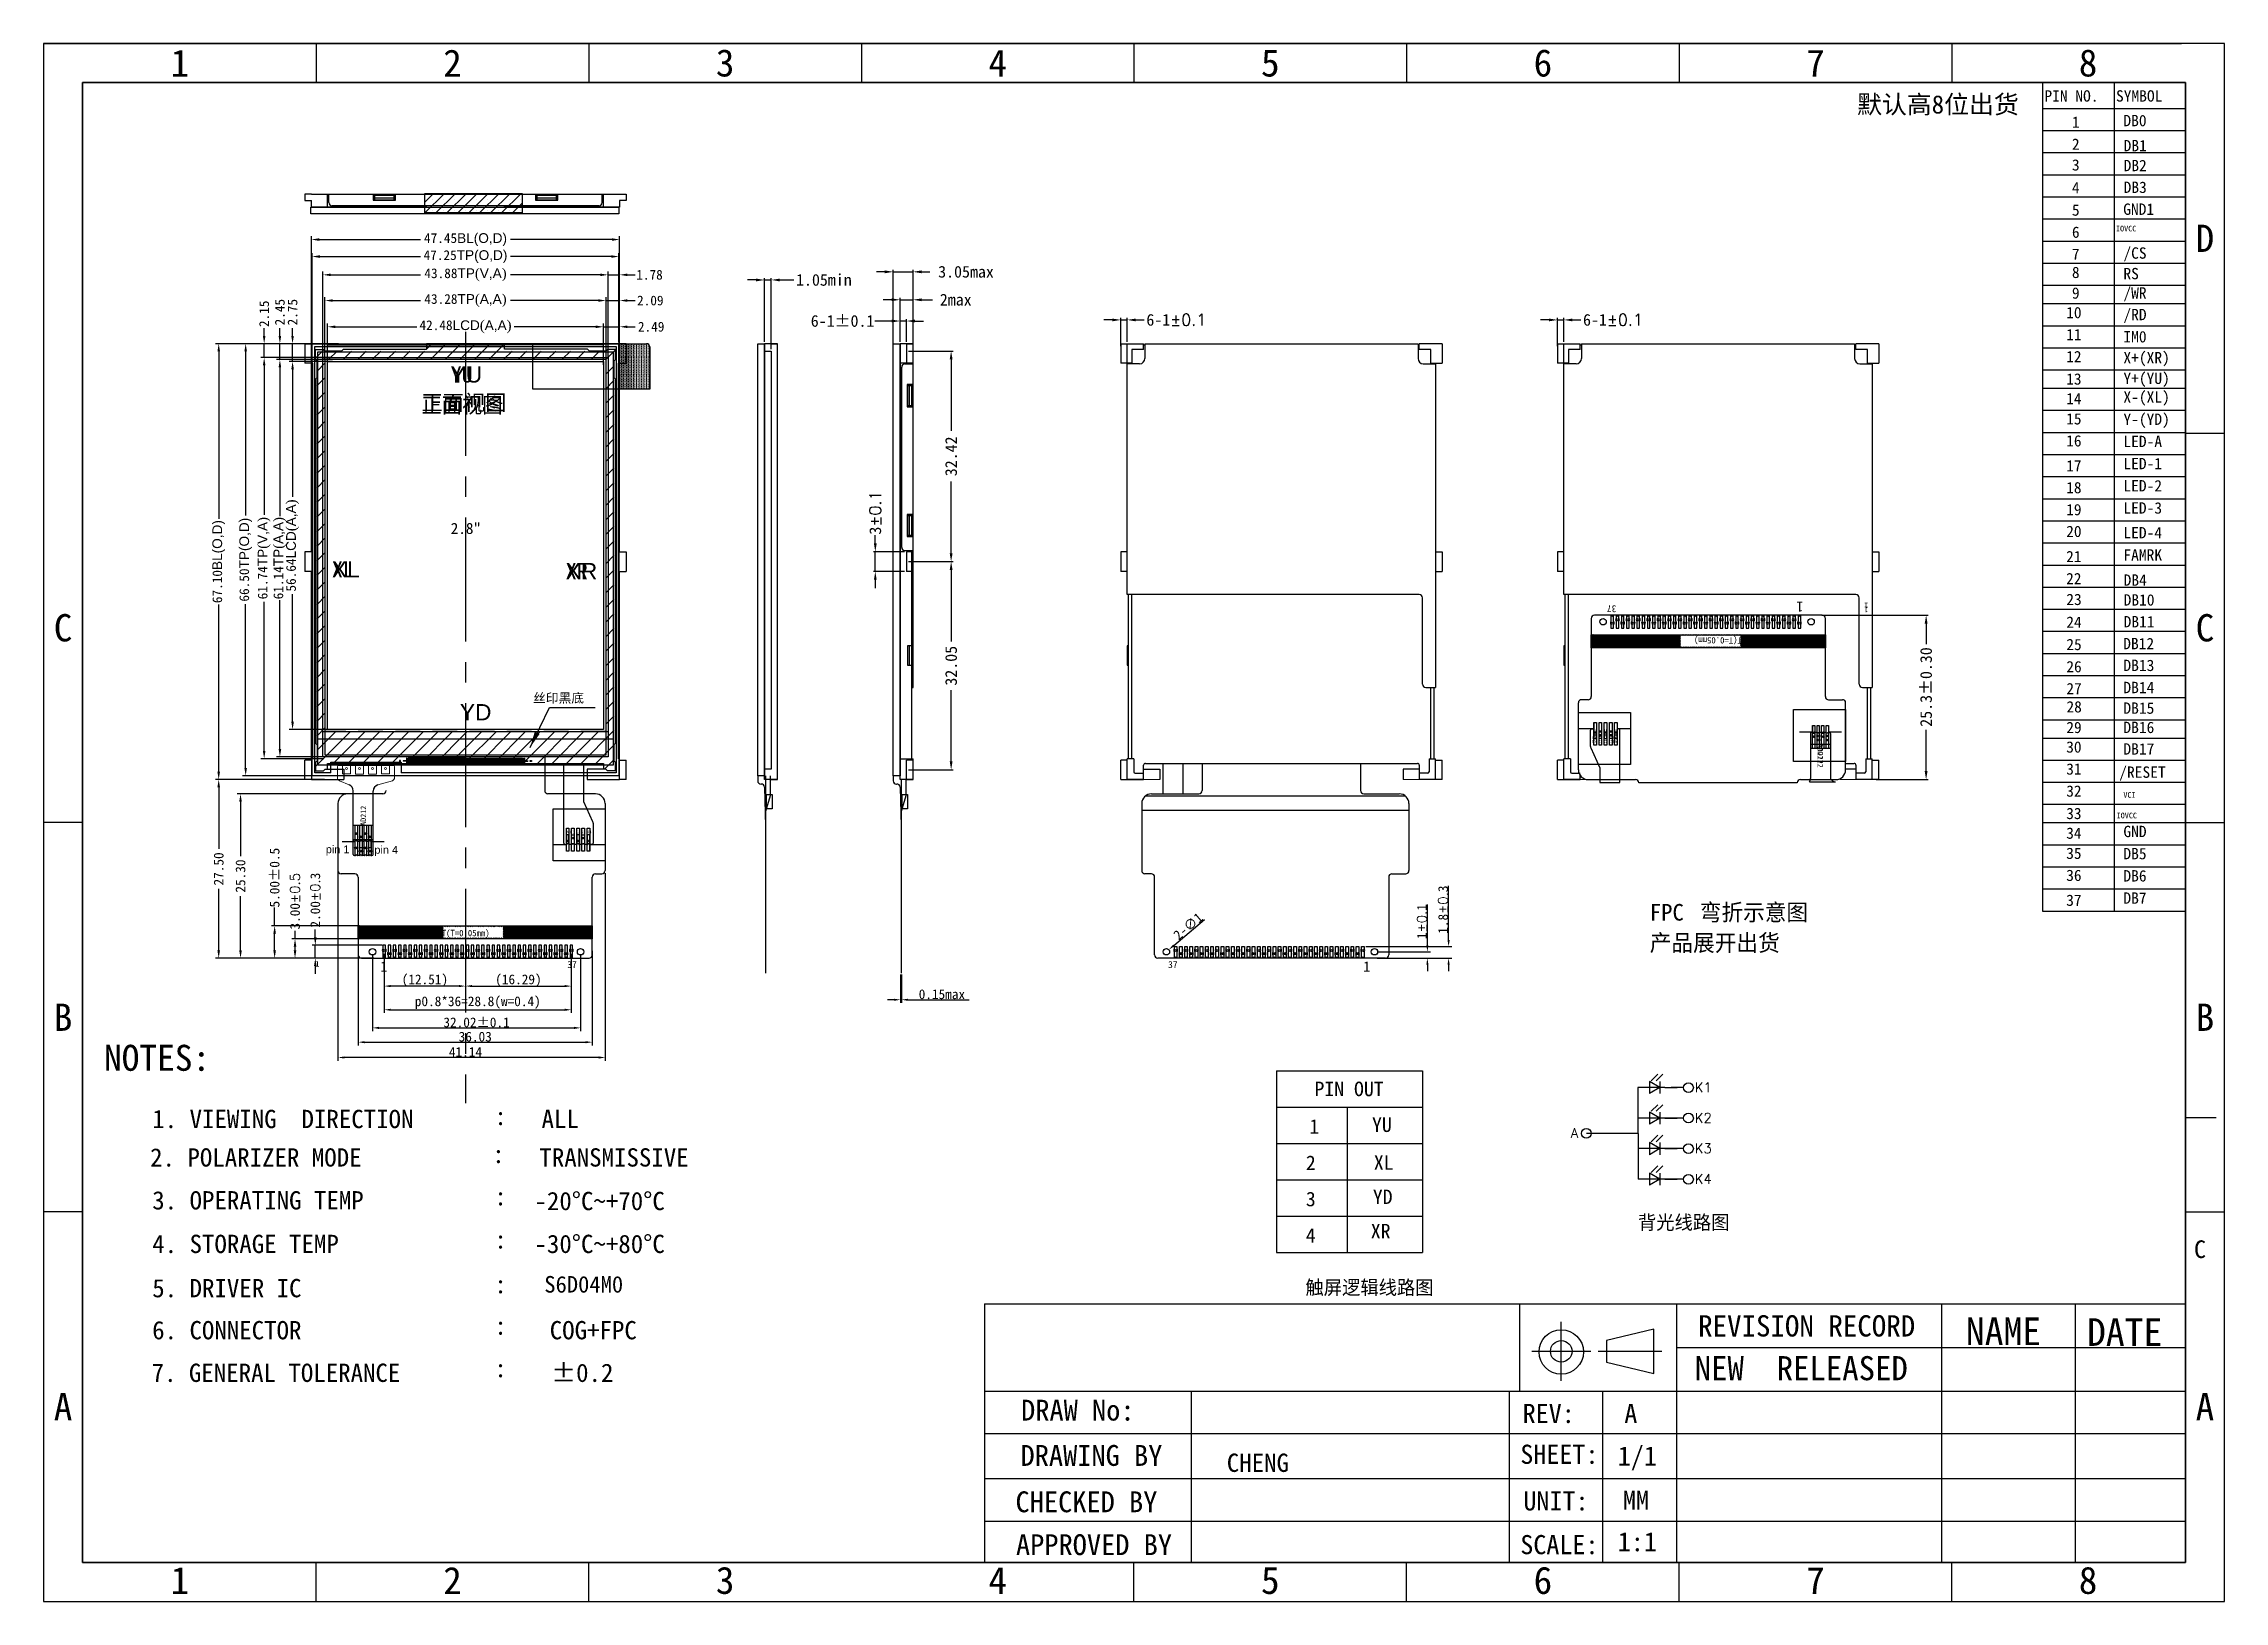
# Model space of a CAD drawing. Header units: millimetres. Extents: x 958 to 1294, y 45 to 284.
import ezdxf
from ezdxf.enums import TextEntityAlignment as Align

# ---------------------------------------------------------------- set-up
doc = ezdxf.new("R2010")
doc.units = ezdxf.units.MM
for name, pattern in [('CENTER2', [28.575, 19.05, -3.175, 3.175, -3.175]), ('DASHED', [19.05, 12.7, -6.35]), ('EB_DASHDOT', [39, 30, -3, 3, -3])]:
    doc.linetypes.add(name, pattern=pattern)
for name, color, linetype in [('CEN', 6, 'CENTER2'), ('dim', 3, 'Continuous'), ('FRAME', 2, 'Continuous'), ('ICON', 6, 'Continuous'), ('MIAN', 7, 'Continuous'), ('TAPE A', 2, 'Continuous'), ('TOP', 1, 'Continuous'), ('反射片', 4, 'Continuous'), ('序号', 6, 'Continuous')]:
    doc.layers.add(name, color=color, linetype=linetype)
doc.layers.add('Center Line', color=1, linetype='EB_DASHDOT', lineweight=0)
doc.layers.add('FPC', color=30, linetype='Continuous', lineweight=20)
doc.styles.add('C-E02$0$HZ', font='NSimSun.ttf')
doc.styles.add('CNS', font='ARIAL.TTF')
doc.styles.add('RD', font='romand.shx')
doc.styles.add('STYLE1', font='SIMFANG.TTF')
doc.styles.add('style20', font='SimSun.ttf')
doc.dimstyles.new('ISO-25', dxfattribs={"dimtxt": 2.5, "dimasz": 2.5, "dimexe": 1.25, "dimexo": 0.625, "dimtad": 1, "dimtxsty": 'Standard', "dimcen": 2.5, "dimadec": 0, "dimazin": 0, "dimtfac": 1, "dimtmove": 0, "dimatfit": 3, "dimfxl": 0, "dimarcsym": 0})

msp = doc.modelspace()

# ---------------------------------------------------------------- texts
at = {"color": 0, "style": 'STYLE1'}
for s, p in [('1', (979.39, 281.44)), ('2', (1021.35, 281.44)), ('3', (1063.32, 281.44)), ('4', (1105.28, 281.44)), ('5', (1147.24, 281.44)), ('6', (1189.21, 281.44)), ('7', (1231.17, 281.44)), ('8', (1273.13, 281.44)), ('D', (1291.12, 254.47)), ('C', (961.4, 194.52)), ('C', (1291.12, 194.52)), ('B', (961.4, 134.57)), ('B', (1291.12, 134.57)), ('A', (961.4, 74.62)), ('A', (1291.12, 74.62)), ('1', (979.39, 47.86)), ('2', (1021.35, 47.86)), ('3', (1063.32, 47.86)), ('4', (1105.28, 47.86)), ('5', (1147.24, 47.86)), ('6', (1189.21, 47.86)), ('7', (1231.17, 47.86)), ('8', (1273.13, 47.86))]:
    msp.add_text(s, height=4.2, dxfattribs=at).set_placement(p, align=Align.MIDDLE)
at = {"color": 0, "ltscale": 3}
for s, height, p in [('PIN NO.', 1.75, (1266.41, 275.51)), ('SYMBOL', 1.75, (1277.43, 275.51)), ('1', 1.73, (1270.65, 271.49)), ('DB0', 1.75, (1278.57, 271.72)), ('2', 1.73, (1270.65, 268.1)), ('DB1', 1.75, (1278.6, 267.86)), ('3', 1.73, (1270.65, 264.9)), ('DB2', 1.75, (1278.6, 264.8)), ('4', 1.73, (1270.65, 261.39)), ('DB3', 1.75, (1278.6, 261.45)), ('5', 1.73, (1270.65, 257.95)), ('5', 1.73, (1270.65, 257.95)), ('GND1', 1.75, (1278.54, 258.08)), ('GND1', 1.75, (1278.54, 258.08)), ('6', 1.73, (1270.65, 254.55)), ('6', 1.73, (1270.65, 254.55)), ('IOVCC', 0.875, (1277.43, 255.53)), ('IOVCC', 0.875, (1277.43, 255.53)), ('7', 1.73, (1270.65, 251.17)), ('7', 1.73, (1270.65, 251.17)), ('/CS', 1.75, (1278.57, 251.33)), ('/CS', 1.75, (1278.57, 251.33)), ('8', 1.73, (1270.65, 248.36)), ('8', 1.73, (1270.65, 248.36)), ('RS', 1.75, (1278.57, 248.16)), ('RS', 1.75, (1278.57, 248.16)), ('9', 1.73, (1270.65, 245.18)), ('9', 1.73, (1270.65, 245.18)), ('/WR', 1.75, (1278.57, 245.18)), ('/WR', 1.75, (1278.57, 245.18)), ('10', 1.732, (1269.77, 242.17)), ('10', 1.732, (1269.77, 242.17)), ('/RD', 1.75, (1278.57, 241.86)), ('/RD', 1.75, (1278.57, 241.86)), ('11', 1.732, (1269.77, 238.78)), ('11', 1.732, (1269.77, 238.78)), ('IM0', 1.75, (1278.57, 238.45)), ('12', 1.732, (1269.77, 235.4)), ('12', 1.732, (1269.77, 235.4)), ('X+(XR)', 1.75, (1278.57, 235.22)), ('X+(XR)', 1.75, (1278.57, 235.22)), ('13', 1.732, (1269.77, 231.95)), ('13', 1.732, (1269.77, 231.95)), ('Y+(YU)', 1.75, (1278.57, 232.05)), ('Y+(YU)', 1.75, (1278.57, 232.05)), ('14', 1.732, (1269.77, 228.92)), ('14', 1.732, (1269.77, 228.92)), ('X-(XL)', 1.75, (1278.57, 229.17)), ('X-(XL)', 1.75, (1278.57, 229.17)), ('15', 1.732, (1269.77, 225.82)), ('15', 1.732, (1269.77, 225.82)), ('Y-(YD)', 1.75, (1278.57, 225.75)), ('Y-(YD)', 1.75, (1278.57, 225.75)), ('16', 1.732, (1269.77, 222.43)), ('16', 1.732, (1269.77, 222.43)), ('LED-A', 1.75, (1278.57, 222.33)), ('LED-A', 1.75, (1278.57, 222.33)), ('17', 1.732, (1269.77, 218.59)), ('17', 1.732, (1269.77, 218.59)), ('LED-1', 1.75, (1278.57, 218.92)), ('LED-1', 1.75, (1278.57, 218.92)), ('18', 1.732, (1269.77, 215.23)), ('18', 1.732, (1269.77, 215.23)), ('LED-2', 1.75, (1278.57, 215.5)), ('LED-2', 1.75, (1278.57, 215.5)), ('19', 1.732, (1269.77, 211.84)), ('19', 1.732, (1269.77, 211.84)), ('LED-3', 1.75, (1278.57, 212.09)), ('LED-3', 1.75, (1278.57, 212.09)), ('20', 1.732, (1269.77, 208.49)), ('20', 1.732, (1269.77, 208.49)), ('LED-4', 1.75, (1278.57, 208.28)), ('LED-4', 1.75, (1278.57, 208.28)), ('21', 1.732, (1269.76, 204.62)), ('21', 1.732, (1269.76, 204.62)), ('FAMRK', 1.75, (1278.57, 204.85)), ('22', 1.732, (1269.76, 201.23)), ('22', 1.732, (1269.76, 201.23)), ('DB4', 1.75, (1278.6, 200.99)), ('23', 1.732, (1269.79, 198.02)), ('23', 1.732, (1269.79, 198.02)), ('DB10', 1.75, (1278.6, 197.93)), ('24', 1.732, (1269.79, 194.52)), ('24', 1.732, (1269.79, 194.52)), ('DB11', 1.75, (1278.6, 194.58)), ('25', 1.732, (1269.79, 191.08)), ('25', 1.732, (1269.79, 191.08)), ('DB12', 1.75, (1278.54, 191.21)), ('26', 1.732, (1269.79, 187.67)), ('26', 1.732, (1269.79, 187.67)), ('DB13', 1.75, (1278.57, 187.86)), ('27', 1.732, (1269.79, 184.29)), ('27', 1.732, (1269.79, 184.29)), ('DB14', 1.75, (1278.57, 184.45)), ('28', 1.732, (1269.81, 181.49)), ('28', 1.732, (1269.81, 181.49)), ('DB15', 1.75, (1278.57, 181.28)), ('29', 1.732, (1269.79, 178.31)), ('29', 1.732, (1269.79, 178.31)), ('DB16', 1.75, (1278.57, 178.31)), ('DB16', 1.75, (1278.57, 178.31)), ('30', 1.732, (1269.77, 175.3)), ('30', 1.732, (1269.77, 175.3)), ('DB17', 1.75, (1278.57, 174.99)), ('DB17', 1.75, (1278.57, 174.99)), ('31', 1.732, (1269.77, 171.91)), ('/RESET', 1.75, (1277.93, 171.42)), ('32', 1.732, (1269.77, 168.52)), ('VCI', 0.875, (1278.57, 168.35)), ('33', 1.732, (1269.77, 165.07)), ('IOVCC', 0.875, (1277.53, 165.18)), ('34', 1.732, (1269.77, 162.04)), ('GND', 1.75, (1278.57, 162.29)), ('35', 1.732, (1269.77, 158.94)), ('DB5', 1.75, (1278.57, 158.88)), ('36', 1.732, (1269.77, 155.55)), ('DB6', 1.75, (1278.57, 155.46)), ('37', 1.732, (1269.77, 151.71)), ('DB7', 1.75, (1278.57, 152.04))]:
    msp.add_text(s, height=height, dxfattribs=at).set_placement(p)
at = {"color": 0}
for p in [(1239.29, 198.36), (1239.29, 197.76)]:
    msp.add_text('1', height=0.87, rotation=180, dxfattribs=at).set_placement(p)
at = {"color": 0, "style": 'CNS'}
for s, p in [('K4', (1197.52, 177.82)), ('K4', (1197.52, 177.22)), ('K3', (1198.43, 177.82)), ('K3', (1198.43, 177.22)), ('K2', (1199.24, 177.82)), ('K2', (1199.24, 177.22)), ('K1', (1200.09, 177.82)), ('K1', (1200.09, 177.22)), ('A', (1200.67, 177.82)), ('A', (1200.67, 177.22))]:
    msp.add_text(s, height=0.425, rotation=180, dxfattribs=at).set_placement(p)
at = {"color": 0}
for s, height, style, p in [('A', 0.425, 'CNS', (1038.86, 162.87)), ('K1', 0.425, 'CNS', (1039.44, 162.87)), ('K2', 0.425, 'CNS', (1040.29, 162.87)), ('K3', 0.425, 'CNS', (1041.1, 162.87)), ('K4', 0.425, 'CNS', (1042.01, 162.87)), ('NOTES:', 4.003, 'style20', (967.71, 126.32)), ('K1', 1.498, 'RD', (1212.58, 123.02)), ('1. VIEWING  DIRECTION ', 2.8148, 'style20', (975.13, 117.5)), (':', 2.81, 'style20', (1027.79, 117.96)), ('ALL', 2.815, 'style20', (1035.06, 117.5)), ('A', 1.5, 'RD', (1193.51, 116.01)), ('K2', 1.498, 'RD', (1212.58, 118.32)), ('2. POLARIZER MODE', 2.8148, 'style20', (974.8, 111.58)), (':', 2.81, 'style20', (1027.46, 112.11)), ('TRANSMISSIVE', 2.8148, 'style20', (1034.73, 111.58)), ('K3', 1.498, 'RD', (1212.58, 113.62)), ('3. OPERATING TEMP', 2.8148, 'style20', (975.13, 104.98)), (':', 2.81, 'style20', (1027.79, 105.61)), ('  -20%%DC~+70%%DC', 2.8148, 'style20', (1030.14, 104.87)), ('K4', 1.498, 'RD', (1212.58, 108.93)), ('4. STORAGE TEMP ', 2.8148, 'style20', (975.13, 98.27)), (':', 2.81, 'style20', (1027.79, 98.96)), ('  -30%%DC~+80%%DC', 2.8148, 'style20', (1030.14, 98.27)), ('5. DRIVER IC ', 2.8148, 'style20', (975.13, 91.46)), (':', 2.81, 'style20', (1027.79, 92.07)), ('6. CONNECTOR ', 2.8148, 'style20', (975.12, 84.99)), (':', 2.81, 'style20', (1027.79, 85.7)), ('COG+FPC', 2.815, 'style20', (1036.32, 84.99)), ('7. GENERAL TOLERANCE', 2.8148, 'style20', (975.03, 78.43)), (':', 2.81, 'style20', (1027.79, 79.15)), ('%%P0.2', 2.815, 'style20', (1036.55, 78.43))]:
    msp.add_text(s, height=height, dxfattribs=dict(at, style=style)).set_placement(p)
msp.add_text('1', height=0.87, dxfattribs=at).set_placement((1000.24, 142.34))
at = {"color": 0, "char_height": 1.2, "width": 3.6743, "attachment_point": 3}
for s, insert in [('{\\fArial|b0|i0|c0|p34;pin 1}', (1005.48, 161.02)), ('{\\fArial|b0|i0|c0|p34;pin 1}', (1005.48, 161.02)), ('{\\fArial|b0|i0|c0|p34;pin 4}', (1012.96, 160.94)), ('{\\fArial|b0|i0|c0|p34;pin 4}', (1012.96, 160.94))]:
    msp.add_mtext(s, dxfattribs=dict(at, insert=insert))
at = {"layer": 'dim', "color": 0}
for s, height, p in [('PIN OUT', 2.234, (1154.05, 122.42)), ('1', 2.23, (1153.25, 116.64)), ('YU', 2.234, (1162.9, 116.91)), ('2', 2.23, (1152.72, 111.05)), ('XL', 2.234, (1163.18, 111.09)), ('3', 2.23, (1152.72, 105.47)), ('YD', 2.234, (1163.03, 105.81)), ('4', 2.23, (1152.72, 99.88)), ('XR', 2.234, (1162.71, 100.53))]:
    msp.add_text(s, height=height, dxfattribs=at).set_placement(p)
at = {"layer": 'dim', "color": 0, "attachment_point": 5}
for s, insert, char_height in [('\\A1;47.45{\\fArial|b0|i0|c134|p32;BL(O,D)}', (1023.35, 254.28), 1.5), ('\\A1;47.25{\\fArial|b0|i0|c134|p32;TP(O,D)}', (1023.35, 251.66), 1.5), ('\\A1;43.88{\\fArial|b0|i0|c134|p32;TP\\fTimes New Roman|b0|i0|c134|p18;(\\fArial|b0|i0|c134|p32;V,A\\fTimes New Roman|b0|i0|c134|p18;)}', (1023.35, 248.85), 1.5), ('\\A1;1.78', (1051.68, 248.85), 1.5), ('\\A1;1.05min', (1078.52, 248.06), 1.8), ('\\A1;3.05max', (1100.4, 249.31), 1.8), ('\\A1;43.28{\\fArial|b0|i0|c134|p32;TP\\fTimes New Roman|b0|i0|c134|p18;(\\fArial|b0|i0|c134|p32;A,A\\fTimes New Roman|b0|i0|c134|p18;)}', (1023.35, 244.89), 1.5), ('\\A1;2.09', (1051.8, 244.89), 1.5), ('\\A1;2max', (1098.82, 245.01), 1.8), ('\\A1;42.48{\\fArial|b0|i0|c134|p32;LCD\\fTimes New Roman|b0|i0|c134|p18;(\\fArial|b0|i0|c134|p32;A,A\\fTimes New Roman|b0|i0|c134|p18;)}', (1023.35, 240.85), 1.5), ('\\A1;6-1%%P0.1', (1081.4, 241.74), 1.8), ('\\A1;6-1{\\Ftxt.shx|c1;%%P0.1}', (1132.78, 241.91), 1.8), ('\\A1;6-1{\\Ftxt.shx|c1;%%P0.1}', (1200, 241.91), 1.8), ('\\A1;2.49', (1051.93, 240.85), 1.5), ('\\A1;(12.51)', (1017.1, 140.2), 1.5), ('\\A1;(16.29)', (1031.5, 140.2), 1.5), ('\\A1;p0.8*36=28.8(w=0.4)', (1025.24, 136.81), 1.5), ('\\A1;0.15max', (1096.69, 138.1), 1.5), ('\\A1;32.02%%P0.1', (1025.05, 133.77), 1.5), ('\\A1;36.03', (1024.85, 131.57), 1.5), ('\\A1;41.14', (1023.35, 129.21), 1.5)]:
    msp.add_mtext(s, dxfattribs=dict(at, insert=insert, char_height=char_height))
for s, insert, char_height, rotation in [('\\A1;2.15', (992.36, 242.85), 1.5, 90), ('\\A1;2.45', (994.78, 243.1), 1.5, 90), ('\\A1;2.75', (996.73, 243.1), 1.5, 90), ('\\A1;32.42', (1098.11, 220.91), 1.8, 90), ('\\A1;3{\\Ftxt.shx|c1;%%P0.1}', (1086.44, 212.25), 1.8, 90), ('\\A1;56.64{\\fArial|b0|i0|c134|p32;LCD\\fTimes New Roman|b0|i0|c134|p18;(\\fArial|b0|i0|c134|p32;A,A\\fTimes New Roman|b0|i0|c134|p18;)}', (996.73, 207.18), 1.5, 90), ('\\A1;67.10{\\fArial|b0|i0|c134|p32;BL(O,D)}', (985.36, 204.7), 1.5, 90), ('\\A1;66.50{\\fArial|b0|i0|c134|p32;TP(O,D)}', (989.51, 205), 1.5, 90), ('\\A1;61.74{\\fArial|b0|i0|c134|p32;TP\\fTimes New Roman|b0|i0|c134|p18;(\\fArial|b0|i0|c134|p32;V,A\\fTimes New Roman|b0|i0|c134|p18;)}', (992.36, 205.23), 1.5, 90), ('\\A1;61.14{\\fArial|b0|i0|c134|p32;TP\\fTimes New Roman|b0|i0|c134|p18;(\\fArial|b0|i0|c134|p32;A,A\\fTimes New Roman|b0|i0|c134|p18;)}', (994.78, 205.23), 1.5, 90), ('\\A1;32.05', (1098.11, 188.67), 1.8, 90), ('\\A1;25.3±0.30', (1248.2, 185.4), 1.8, 90), ('\\A1;27.50', (985.36, 157.4), 1.5, 90), ('\\A1;25.30', (988.72, 156.3), 1.5, 90), ('\\A1;5.00%%P0.5', (993.97, 156.05), 1.5, 90), ('\\A1;3.00{\\Ftxt.shx|c1;%%P0.5}', (997.11, 152.42), 1.5, 90), ('\\A1;2.00{\\Ftxt.shx|c1;%%P0.\\fSimSun|b0|i0|c134|p54;3}', (1000.23, 152.59), 1.5, 90), ('\\A1;1.8{\\Ftxt.shx|c1;%%P0.\\fSimSun|b0|i0|c134|p6;3}', (1173.85, 151.13), 1.5, 90), ('\\A1;1{\\Ftxt.shx|c1;%%P0.\\fSimSun|b0|i0|c134|p6;1}', (1170.58, 149.29), 1.5, 90), ('\\A1;2-∅1', (1134.58, 148.58), 1.5, 40.3351)]:
    msp.add_mtext(s, dxfattribs=dict(at, insert=insert, char_height=char_height, rotation=rotation))
at = {"layer": 'dim', "color": 0, "attachment_point": 1}
for s, insert, char_height, width in [('{\\fArial|b0|i0|c0|p34;YU}', (1021.06, 234.77), 2.5, 5.3343), ('{\\fArial|b0|i0|c0|p34;YU}', (1021.06, 234.77), 2.5, 5.3343), ('{\\fSimHei|b0|i0|c134|p2;正面视图}', (1016.57, 230.38), 2.4, 15.7308), ('{\\fSimHei|b0|i0|c134|p2;正面视图}', (1016.57, 230.38), 2.4, 15.7308), ('{\\fArial|b0|i0|c0|p34;XL}', (1002.79, 204.76), 2.5, 4.7356), ('{\\fArial|b0|i0|c0|p34;XL}', (1002.79, 204.76), 2.5, 4.7356), ('{\\fArial|b0|i0|c0|p34;XR}', (1038.78, 204.49), 2.5, 5.0064), ('{\\fArial|b0|i0|c0|p34;XR}', (1038.78, 204.49), 2.5, 5.0064), ('{\\fSimHei|b0|i0|c134|p2;丝印黑底}', (1033.75, 184.43), 1.44, 8.5446), ('{\\fArial|b0|i0|c0|p34;YD}', (1022.49, 182.77), 2.5, 4.7633)]:
    msp.add_mtext(s, dxfattribs=dict(at, insert=insert, char_height=char_height, width=width))
at = {"layer": 'TAPE A', "color": 0}
for s, height, p in [('YU', 2.5, (1021.05, 232.27)), ('正面视图', 2.4, (1016.57, 227.59)), ('2.8"', 1.71, (1021.08, 208.96)), ('XL', 2.5, (1002.77, 202.26)), ('XR', 2.5, (1038.76, 201.99)), ('FPC', 2.565, (1205.66, 149.44)), ('弯折示意图', 2.565, (1213.36, 149.44)), ('DST(T=0.05mm)', 0.9838, (1018.36, 147.04)), ('产品展开出货', 2.565, (1205.66, 144.74)), ('1', 1.6, (1010.23, 141.56)), ('37', 1.067, (1039.02, 142.14)), ('37', 1.067, (1131.51, 142.14)), ('1', 1.6, (1161.55, 141.56)), ('背光线路图', 2.167, (1203.84, 101.91)), ('C', 2.72, (1289.44, 97.5)), ('S6D04M0', 2.55, (1035.48, 92.18)), ('触屏逻辑线路图', 2.167, (1152.65, 91.89)), ('REVISION RECORD', 3.275, (1213.1, 85.42)), ('NAME', 4.258, (1254.32, 84.09)), ('DATE', 4.258, (1272.97, 83.98)), ('NEW  RELEASED', 3.7092, (1212.58, 78.69)), ('DRAW No:', 3.211, (1108.88, 72.48)), ('REV:', 2.948, (1186.09, 72.1)), ('A', 2.95, (1201.74, 72.1)), ('DRAWING BY', 3.211, (1108.79, 65.51)), ('CHENG', 2.815, (1140.55, 64.58)), ('SHEET:', 2.948, (1185.73, 65.82)), ('1/1', 2.948, (1200.73, 65.56)), ('CHECKED BY', 3.211, (1108.02, 58.37)), ('UNIT: ', 2.948, (1186.2, 58.65)), ('MM', 2.948, (1201.52, 58.76)), ('APPROVED BY', 3.2107, (1108.09, 51.77)), ('SCALE:', 2.948, (1185.73, 51.91)), ('1:1', 2.948, (1200.73, 52.36))]:
    msp.add_text(s, height=height, dxfattribs=at).set_placement(p)
for s, height, rotation, p in [('1', 1.6, 180, (1229.3, 198.54)), ('37', 1.067, 180, (1200.51, 197.96)), ('DST(T=0.05mm)', 0.9838, 180, (1221.17, 193.06)), ('AD212', 0.864, 270, (1231.48, 176.66)), ('AD212', 0.864, 270, (1231.48, 176.06)), ('AD212', 0.864, 90, (1008.05, 164.04))]:
    msp.add_text(s, height=height, rotation=rotation, dxfattribs=at).set_placement(p)
at = {"layer": '反射片', "color": 0, "style": 'C-E02$0$HZ'}
msp.add_text('默认高8位出货', height=2.81, dxfattribs=at).set_placement((1237.56, 273.68))

# ---------------------------------------------------------------- linework, layer by layer
at = {"color": 0}
for p, q in [((1294.12, 284.44), (958.41, 284.44)), ((958.41, 284.44), (958.41, 44.65)), ((958.41, 284.44), (1287.53, 284.44)), ((1000.37, 284.44), (1000.37, 278.45)), ((1042.33, 284.44), (1042.33, 278.45)), ((1084.3, 284.44), (1084.3, 278.45)), ((1126.26, 284.44), (1126.26, 278.45)), ((1168.22, 284.44), (1168.22, 278.45)), ((1210.19, 284.44), (1210.19, 278.45)), ((1252.15, 284.44), (1252.15, 278.45)), ((1294.12, 44.65), (1294.12, 284.44)), ((964.4, 278.45), (1288.12, 278.45)), ((1288.12, 278.45), (964.4, 278.45)), ((964.4, 50.64), (964.4, 278.45)), ((964.4, 278.45), (964.4, 50.64)), ((1229.17, 278.45), (1288.12, 278.45)), ((1239.48, 278.56), (1239.48, 278.45)), ((1288.12, 278.45), (1288.12, 50.64)), ((1288.12, 50.64), (1288.12, 278.45)), ((1288.12, 269.7), (1288.12, 119.82)), ((999.63, 261.27), (998.63, 261.27)), ((998.63, 261.27), (998.63, 260.27)), ((998.63, 260.27), (999.63, 260.27)), ((999.63, 261.27), (1002.13, 261.27)), ((999.63, 259.27), (999.63, 260.27)), ((1017.35, 259.27), (999.63, 259.27)), ((1002.13, 259.27), (1002.13, 261.27)), ((1002.13, 261.09), (1002.33, 261.09)), ((1009.15, 261.09), (1012.55, 261.09)), ((1012.35, 261.09), (1009.35, 261.09)), ((1009.35, 261.09), (1009.35, 260.39)), ((1009.35, 260.69), (1012.35, 260.69)), ((1009.35, 260.39), (1012.35, 260.39)), ((1012.35, 260.39), (1012.35, 261.09)), ((1017.35, 259.27), (1017.35, 259.47)), ((1029.35, 259.27), (1029.35, 259.47)), ((1047.08, 259.27), (1029.35, 259.27)), ((1034.15, 261.09), (1037.55, 261.09)), ((1037.35, 261.09), (1034.35, 261.09)), ((1034.35, 261.09), (1034.35, 260.39)), ((1034.35, 260.69), (1037.35, 260.69)), ((1034.35, 260.39), (1037.35, 260.39)), ((1037.35, 260.39), (1037.35, 261.09)), ((1044.38, 261.09), (1044.58, 261.09)), ((1044.58, 261.27), (1047.08, 261.27)), ((1044.58, 259.27), (1044.58, 261.27)), ((1047.08, 261.27), (1048.08, 261.27)), ((1047.08, 260.27), (1047.08, 259.27)), ((1048.08, 260.27), (1047.08, 260.27)), ((1048.08, 261.27), (1048.08, 260.27)), ((998.63, 238.25), (999.63, 238.25)), ((1002.13, 238.25), (999.63, 238.25)), ((999.63, 235.25), (999.63, 238.25)), ((1000.26, 235.8), (1000.26, 237.35)), ((1000.26, 237.35), (1001.51, 237.35)), ((1000.26, 236.03), (1001.55, 237.31)), ((1000.26, 235.8), (1000.26, 237.05)), ((1000.51, 235.55), (1000.26, 235.8)), ((1000.51, 235.55), (1000.26, 235.8)), ((1000.51, 233.05), (1000.51, 235.55)), ((1000.51, 235.55), (1000.51, 233.05)), ((1000.51, 234.04), (1001.76, 235.29)), ((1000.61, 237), (1046.09, 237)), ((1000.61, 173.36), (1000.61, 237)), ((1002.13, 238.25), (1001.37, 238.25)), ((1001.51, 237.35), (1001.76, 237.1)), ((1004.26, 237.1), (1001.76, 237.1)), ((1001.76, 237.1), (1004.26, 237.1)), ((1002.13, 238.05), (1002.13, 238.25)), ((1002.13, 238.05), (1029.35, 238.05)), ((1002.33, 235.85), (1003.58, 237.1)), ((1004.26, 237.1), (1004.56, 237.4)), ((1004.56, 237.4), (1017.35, 237.4)), ((1004.57, 235.85), (1005.82, 237.1)), ((1006.82, 235.85), (1008.07, 237.1)), ((1009.06, 235.85), (1010.31, 237.1)), ((1011.31, 235.85), (1012.56, 237.1)), ((1013.55, 235.85), (1014.8, 237.1)), ((1015.8, 235.85), (1017.05, 237.1)), ((1017.35, 238.25), (1017.35, 238.1)), ((1044.58, 238.05), (1017.35, 238.05)), ((1017.35, 238.05), (1017.35, 237.4)), ((1017.35, 237.41), (1018, 238.05)), ((1018.04, 235.85), (1020.24, 238.05)), ((1020.29, 235.85), (1022.49, 238.05)), ((1022.53, 235.85), (1023.35, 236.67)), ((1023.35, 236.67), (1024.73, 238.05)), ((1024.78, 235.85), (1026.98, 238.05)), ((1027.02, 235.85), (1029.22, 238.05)), ((1029.27, 235.85), (1030.52, 237.1)), ((1029.35, 238.1), (1029.35, 238.05)), ((1029.35, 237.4), (1029.35, 238.05)), ((1042.14, 237.4), (1029.35, 237.4)), ((1031.51, 235.85), (1032.76, 237.1)), ((1033.76, 235.85), (1035.01, 237.1)), ((1036, 235.85), (1037.25, 237.1)), ((1038.25, 235.85), (1039.5, 237.1)), ((1040.49, 235.85), (1041.74, 237.1)), ((1042.44, 237.1), (1042.14, 237.4)), ((1042.44, 237.1), (1044.94, 237.1)), ((1044.94, 237.1), (1042.44, 237.1)), ((1042.74, 235.85), (1043.99, 237.1)), ((1047.08, 238.25), (1044.58, 238.25)), ((1044.58, 238.25), (1044.58, 238.05)), ((1045.19, 237.35), (1044.94, 237.1)), ((1044.94, 235.81), (1046.44, 237.31)), ((1046.44, 237.35), (1045.19, 237.35)), ((1046.09, 237), (1046.09, 173.36)), ((1046.19, 235.55), (1046.44, 235.8)), ((1046.19, 233.05), (1046.19, 235.55)), ((1046.19, 235.55), (1046.19, 233.05)), ((1046.44, 235.8), (1046.44, 237.35)), ((1048.08, 238.25), (1047.08, 238.25)), ((1070.38, 238.25), (1071.38, 238.25)), ((1091.25, 238.25), (1092.25, 238.25)), ((1092.25, 235.25), (1092.25, 238.25)), ((1124.23, 238.25), (1125.23, 238.25)), ((1125.23, 238.25), (1127.73, 238.25)), ((1125.43, 235.25), (1125.43, 235.15)), ((1125.93, 237.35), (1125.93, 235.25)), ((1127.73, 237.35), (1125.93, 237.35)), ((1127.73, 237.35), (1127.73, 238.25)), ((1127.73, 238.05), (1127.93, 238.05)), ((1170.18, 238.05), (1169.98, 238.05)), ((1170.18, 237.35), (1170.18, 238.25)), ((1173.68, 238.25), (1170.18, 238.25)), ((1171.98, 237.35), (1170.18, 237.35)), ((1171.98, 235.25), (1171.98, 237.35)), ((1172.48, 235.25), (1172.48, 235.15)), ((1191.45, 238.25), (1192.45, 238.25)), ((1192.45, 238.25), (1194.95, 238.25)), ((1192.65, 235.25), (1192.65, 235.15)), ((1194.95, 237.35), (1193.15, 237.35)), ((1193.15, 237.35), (1193.15, 235.25)), ((1194.95, 237.35), (1194.95, 238.25)), ((1194.95, 238.05), (1195.15, 238.05)), ((1237.4, 238.05), (1237.2, 238.05)), ((1240.9, 238.25), (1237.4, 238.25)), ((1237.4, 237.35), (1237.4, 238.25)), ((1239.2, 237.35), (1237.4, 237.35)), ((1239.2, 235.25), (1239.2, 237.35)), ((1239.7, 235.25), (1239.7, 235.15)), ((1000.51, 233.05), (1000.31, 232.85)), ((1000.31, 232.85), (1000.31, 176.71)), ((1000.51, 231.79), (1001.76, 233.04)), ((1044.94, 233.56), (1046.19, 234.81)), ((1044.94, 231.32), (1046.19, 232.57)), ((1046.19, 233.05), (1046.39, 232.85)), ((1046.39, 232.85), (1046.39, 176.71)), ((1092.07, 231.75), (1091.37, 231.75)), ((1091.37, 231.75), (1091.37, 228.75)), ((1091.67, 231.75), (1091.67, 228.75)), ((1092.07, 228.75), (1092.07, 231.75)), ((1000.51, 229.55), (1001.76, 230.8)), ((1000.51, 227.3), (1001.76, 228.55)), ((1044.94, 229.07), (1046.19, 230.32)), ((1091.37, 228.75), (1092.07, 228.75)), ((1000.51, 225.06), (1001.76, 226.31)), ((1044.94, 226.83), (1046.19, 228.08)), ((1044.94, 224.58), (1046.19, 225.83)), ((1000.51, 222.81), (1001.76, 224.06)), ((1000.51, 220.57), (1001.76, 221.82)), ((1044.94, 222.34), (1046.19, 223.59)), ((1288.12, 224.49), (1294.12, 224.49)), ((1288.12, 224.49), (1294.12, 224.49)), ((1000.51, 218.32), (1001.76, 219.57)), ((1044.94, 220.09), (1046.19, 221.34)), ((1044.94, 217.85), (1046.19, 219.1)), ((1000.51, 216.08), (1001.76, 217.33)), ((1000.51, 213.83), (1001.76, 215.08)), ((1044.94, 215.6), (1046.19, 216.85)), ((1000.51, 211.59), (1001.76, 212.84)), ((1044.94, 213.36), (1046.19, 214.61)), ((1044.94, 211.11), (1046.19, 212.36)), ((1092.07, 211.75), (1091.37, 211.75)), ((1091.37, 211.75), (1091.37, 208.75)), ((1091.67, 211.75), (1091.67, 208.75)), ((1092.07, 208.75), (1092.07, 211.75)), ((1000.51, 209.34), (1001.76, 210.59)), ((1000.51, 207.1), (1001.76, 208.35)), ((1044.94, 208.87), (1046.19, 210.12)), ((1091.37, 208.75), (1092.07, 208.75)), ((998.63, 206.2), (998.63, 203.2)), ((999.83, 206.2), (998.63, 206.2)), ((1000.51, 204.85), (1001.76, 206.1)), ((1044.94, 206.62), (1046.19, 207.87)), ((1044.94, 204.38), (1046.19, 205.63)), ((1046.88, 206.2), (1048.08, 206.2)), ((1048.08, 206.2), (1048.08, 203.2)), ((1092.07, 206.2), (1091.25, 206.2)), ((1091.25, 206.2), (1091.25, 203.2)), ((1124.23, 206.2), (1124.23, 203.2)), ((1125.23, 206.2), (1124.23, 206.2)), ((1172.68, 206.2), (1173.68, 206.2)), ((1173.68, 206.2), (1173.68, 203.2)), ((1192.45, 206.2), (1191.45, 206.2)), ((1191.45, 206.2), (1191.45, 203.2)), ((1239.9, 206.2), (1240.9, 206.2)), ((1240.9, 206.2), (1240.9, 203.2)), ((999.83, 203.2), (998.63, 203.2)), ((1000.51, 202.6), (1001.76, 203.85)), ((1000.51, 200.36), (1001.76, 201.61)), ((1044.94, 202.13), (1046.19, 203.38)), ((1046.88, 203.2), (1048.08, 203.2)), ((1092.07, 203.2), (1091.25, 203.2)), ((1125.23, 203.2), (1124.23, 203.2)), ((1172.68, 203.2), (1173.68, 203.2)), ((1192.45, 203.2), (1191.45, 203.2)), ((1239.9, 203.2), (1240.9, 203.2)), ((1000.51, 198.11), (1001.76, 199.36)), ((1044.94, 199.89), (1046.19, 201.14)), ((1044.94, 197.64), (1046.19, 198.89)), ((1000.51, 195.87), (1001.76, 197.12)), ((1000.51, 193.62), (1001.76, 194.87)), ((1044.94, 195.4), (1046.19, 196.65)), ((1199.74, 196.45), (1199.69, 196.45)), ((1199.69, 196.45), (1199.69, 195.47)), ((1199.69, 195.03), (1199.69, 194.45)), ((1200.09, 196.45), (1200.04, 196.45)), ((1200.09, 195.47), (1200.09, 196.45)), ((1200.09, 194.45), (1200.09, 195.03)), ((1200.54, 196.45), (1200.49, 196.45)), ((1200.49, 196.45), (1200.49, 195.97)), ((1200.49, 195.53), (1200.49, 194.45)), ((1200.89, 196.45), (1200.84, 196.45)), ((1200.89, 195.97), (1200.89, 196.45)), ((1200.89, 194.45), (1200.89, 195.53)), ((1201.34, 196.45), (1201.29, 196.45)), ((1201.29, 196.45), (1201.29, 195.47)), ((1201.29, 195.03), (1201.29, 194.45)), ((1201.69, 196.45), (1201.64, 196.45)), ((1201.69, 195.47), (1201.69, 196.45)), ((1201.69, 194.45), (1201.69, 195.03)), ((1202.14, 196.45), (1202.09, 196.45)), ((1202.09, 196.45), (1202.09, 195.97)), ((1202.09, 195.53), (1202.09, 194.45)), ((1202.49, 196.45), (1202.44, 196.45)), ((1202.49, 195.97), (1202.49, 196.45)), ((1202.49, 194.45), (1202.49, 195.53)), ((1202.94, 196.45), (1202.89, 196.45)), ((1202.89, 196.45), (1202.89, 195.47)), ((1202.89, 195.03), (1202.89, 194.45)), ((1203.29, 196.45), (1203.24, 196.45)), ((1203.29, 195.47), (1203.29, 196.45)), ((1203.29, 194.45), (1203.29, 195.03)), ((1203.74, 196.45), (1203.69, 196.45)), ((1203.69, 196.45), (1203.69, 195.97)), ((1203.69, 195.53), (1203.69, 194.45)), ((1204.09, 196.45), (1204.04, 196.45)), ((1204.09, 195.97), (1204.09, 196.45)), ((1204.09, 194.45), (1204.09, 195.53)), ((1204.54, 196.45), (1204.49, 196.45)), ((1204.49, 196.45), (1204.49, 195.47)), ((1204.49, 195.03), (1204.49, 194.45)), ((1204.89, 196.45), (1204.84, 196.45)), ((1204.89, 195.47), (1204.89, 196.45)), ((1204.89, 194.45), (1204.89, 195.03)), ((1205.34, 196.45), (1205.29, 196.45)), ((1205.29, 196.45), (1205.29, 195.97)), ((1205.29, 195.53), (1205.29, 194.45)), ((1205.69, 196.45), (1205.64, 196.45)), ((1205.69, 195.97), (1205.69, 196.45)), ((1205.69, 194.45), (1205.69, 195.53)), ((1206.14, 196.45), (1206.09, 196.45)), ((1206.09, 196.45), (1206.09, 195.47)), ((1206.09, 195.03), (1206.09, 194.45)), ((1206.49, 196.45), (1206.44, 196.45)), ((1206.49, 195.47), (1206.49, 196.45)), ((1206.49, 194.45), (1206.49, 195.03)), ((1206.94, 196.45), (1206.89, 196.45)), ((1206.89, 196.45), (1206.89, 195.97)), ((1206.89, 195.53), (1206.89, 194.45)), ((1207.29, 196.45), (1207.24, 196.45)), ((1207.29, 195.97), (1207.29, 196.45)), ((1207.29, 194.45), (1207.29, 195.53)), ((1207.74, 196.45), (1207.69, 196.45)), ((1207.69, 196.45), (1207.69, 195.47)), ((1207.69, 195.03), (1207.69, 194.45)), ((1208.09, 196.45), (1208.04, 196.45)), ((1208.09, 195.47), (1208.09, 196.45)), ((1208.09, 194.45), (1208.09, 195.03)), ((1208.54, 196.45), (1208.49, 196.45)), ((1208.49, 196.45), (1208.49, 195.97)), ((1208.49, 195.53), (1208.49, 194.45)), ((1208.89, 196.45), (1208.84, 196.45)), ((1208.89, 195.97), (1208.89, 196.45)), ((1208.89, 194.45), (1208.89, 195.53)), ((1209.34, 196.45), (1209.29, 196.45)), ((1209.29, 196.45), (1209.29, 195.47)), ((1209.29, 195.03), (1209.29, 194.45)), ((1209.69, 196.45), (1209.64, 196.45)), ((1209.69, 195.47), (1209.69, 196.45)), ((1209.69, 194.45), (1209.69, 195.03)), ((1210.14, 196.45), (1210.09, 196.45)), ((1210.09, 196.45), (1210.09, 195.97)), ((1210.09, 195.53), (1210.09, 194.45)), ((1210.49, 196.45), (1210.44, 196.45)), ((1210.49, 195.97), (1210.49, 196.45)), ((1210.49, 194.45), (1210.49, 195.53)), ((1210.94, 196.45), (1210.89, 196.45)), ((1210.89, 196.45), (1210.89, 195.47)), ((1210.89, 195.03), (1210.89, 194.45)), ((1211.29, 196.45), (1211.24, 196.45)), ((1211.29, 195.47), (1211.29, 196.45)), ((1211.29, 194.45), (1211.29, 195.03)), ((1211.74, 196.45), (1211.69, 196.45)), ((1211.69, 196.45), (1211.69, 195.97)), ((1211.69, 195.53), (1211.69, 194.45)), ((1212.09, 196.45), (1212.04, 196.45)), ((1212.09, 195.97), (1212.09, 196.45)), ((1212.09, 194.45), (1212.09, 195.53)), ((1212.54, 196.45), (1212.49, 196.45)), ((1212.49, 196.45), (1212.49, 195.47)), ((1212.49, 195.03), (1212.49, 194.45)), ((1212.89, 196.45), (1212.84, 196.45)), ((1212.89, 195.47), (1212.89, 196.45)), ((1212.89, 194.45), (1212.89, 195.03)), ((1213.34, 196.45), (1213.29, 196.45)), ((1213.29, 196.45), (1213.29, 195.97)), ((1213.29, 195.53), (1213.29, 194.45)), ((1213.69, 196.45), (1213.64, 196.45)), ((1213.69, 195.97), (1213.69, 196.45)), ((1213.69, 194.45), (1213.69, 195.53)), ((1214.14, 196.45), (1214.09, 196.45)), ((1214.09, 196.45), (1214.09, 195.47)), ((1214.09, 195.03), (1214.09, 194.45)), ((1214.49, 196.45), (1214.44, 196.45)), ((1214.49, 195.47), (1214.49, 196.45)), ((1214.49, 194.45), (1214.49, 195.03)), ((1214.94, 196.45), (1214.89, 196.45)), ((1214.89, 196.45), (1214.89, 195.97)), ((1214.89, 195.53), (1214.89, 194.45)), ((1215.29, 196.45), (1215.24, 196.45)), ((1215.29, 195.97), (1215.29, 196.45)), ((1215.29, 194.45), (1215.29, 195.53)), ((1215.74, 196.45), (1215.69, 196.45)), ((1215.69, 196.45), (1215.69, 195.47)), ((1215.69, 195.03), (1215.69, 194.45)), ((1216.09, 196.45), (1216.04, 196.45)), ((1216.09, 195.47), (1216.09, 196.45)), ((1216.09, 194.45), (1216.09, 195.03)), ((1216.54, 196.45), (1216.49, 196.45)), ((1216.49, 196.45), (1216.49, 195.97)), ((1216.49, 195.53), (1216.49, 194.45)), ((1216.89, 196.45), (1216.84, 196.45)), ((1216.89, 195.97), (1216.89, 196.45)), ((1216.89, 194.45), (1216.89, 195.53)), ((1217.34, 196.45), (1217.29, 196.45)), ((1217.29, 196.45), (1217.29, 195.47)), ((1217.29, 195.03), (1217.29, 194.45)), ((1217.69, 196.45), (1217.64, 196.45)), ((1217.69, 195.47), (1217.69, 196.45)), ((1217.69, 194.45), (1217.69, 195.03)), ((1218.14, 196.45), (1218.09, 196.45)), ((1218.09, 196.45), (1218.09, 195.97)), ((1218.09, 195.53), (1218.09, 194.45)), ((1218.49, 196.45), (1218.44, 196.45)), ((1218.49, 195.97), (1218.49, 196.45)), ((1218.49, 194.45), (1218.49, 195.53)), ((1218.94, 196.45), (1218.89, 196.45)), ((1218.89, 196.45), (1218.89, 195.47)), ((1218.89, 195.03), (1218.89, 194.45)), ((1219.29, 196.45), (1219.24, 196.45)), ((1219.29, 195.47), (1219.29, 196.45)), ((1219.29, 194.45), (1219.29, 195.03)), ((1219.74, 196.45), (1219.69, 196.45)), ((1219.69, 196.45), (1219.69, 195.97)), ((1219.69, 195.53), (1219.69, 194.45)), ((1220.09, 196.45), (1220.04, 196.45)), ((1220.09, 195.97), (1220.09, 196.45)), ((1220.09, 194.45), (1220.09, 195.53)), ((1220.54, 196.45), (1220.49, 196.45)), ((1220.49, 196.45), (1220.49, 195.47)), ((1220.49, 195.03), (1220.49, 194.45)), ((1220.89, 196.45), (1220.84, 196.45)), ((1220.89, 195.47), (1220.89, 196.45)), ((1220.89, 194.45), (1220.89, 195.03)), ((1221.34, 196.45), (1221.29, 196.45)), ((1221.29, 196.45), (1221.29, 195.97)), ((1221.29, 195.53), (1221.29, 194.45)), ((1221.69, 196.45), (1221.64, 196.45)), ((1221.69, 195.97), (1221.69, 196.45)), ((1221.69, 194.45), (1221.69, 195.53)), ((1222.14, 196.45), (1222.09, 196.45)), ((1222.09, 196.45), (1222.09, 195.47)), ((1222.09, 195.03), (1222.09, 194.45)), ((1222.49, 196.45), (1222.44, 196.45)), ((1222.49, 195.47), (1222.49, 196.45)), ((1222.49, 194.45), (1222.49, 195.03)), ((1222.94, 196.45), (1222.89, 196.45)), ((1222.89, 196.45), (1222.89, 195.97)), ((1222.89, 195.53), (1222.89, 194.45)), ((1223.29, 196.45), (1223.24, 196.45)), ((1223.29, 195.97), (1223.29, 196.45)), ((1223.29, 194.45), (1223.29, 195.53)), ((1223.74, 196.45), (1223.69, 196.45)), ((1223.69, 196.45), (1223.69, 195.47)), ((1223.69, 195.03), (1223.69, 194.45)), ((1224.09, 196.45), (1224.04, 196.45)), ((1224.09, 195.47), (1224.09, 196.45)), ((1224.09, 194.45), (1224.09, 195.03)), ((1224.54, 196.45), (1224.49, 196.45)), ((1224.49, 196.45), (1224.49, 195.97)), ((1224.49, 195.53), (1224.49, 194.45)), ((1224.89, 196.45), (1224.84, 196.45)), ((1224.89, 195.97), (1224.89, 196.45)), ((1224.89, 194.45), (1224.89, 195.53)), ((1225.34, 196.45), (1225.29, 196.45)), ((1225.29, 196.45), (1225.29, 195.47)), ((1225.29, 195.03), (1225.29, 194.45)), ((1225.69, 196.45), (1225.64, 196.45)), ((1225.69, 195.47), (1225.69, 196.45)), ((1225.69, 194.45), (1225.69, 195.03)), ((1226.14, 196.45), (1226.09, 196.45)), ((1226.09, 196.45), (1226.09, 195.97)), ((1226.09, 195.53), (1226.09, 194.45)), ((1226.49, 196.45), (1226.44, 196.45)), ((1226.49, 195.97), (1226.49, 196.45)), ((1226.49, 194.45), (1226.49, 195.53)), ((1226.94, 196.45), (1226.89, 196.45)), ((1226.89, 196.45), (1226.89, 195.47)), ((1226.89, 195.03), (1226.89, 194.45)), ((1227.29, 196.45), (1227.24, 196.45)), ((1227.29, 195.47), (1227.29, 196.45)), ((1227.29, 194.45), (1227.29, 195.03)), ((1227.74, 196.45), (1227.69, 196.45)), ((1227.69, 196.45), (1227.69, 195.97)), ((1227.69, 195.53), (1227.69, 194.45)), ((1228.09, 196.45), (1228.04, 196.45)), ((1228.09, 195.97), (1228.09, 196.45)), ((1228.09, 194.45), (1228.09, 195.53)), ((1228.54, 196.45), (1228.49, 196.45)), ((1228.49, 196.45), (1228.49, 195.47)), ((1228.49, 195.03), (1228.49, 194.45)), ((1228.89, 196.45), (1228.84, 196.45)), ((1228.89, 195.47), (1228.89, 196.45)), ((1228.89, 194.45), (1228.89, 195.03)), ((1000.51, 191.38), (1001.76, 192.63)), ((1044.94, 193.15), (1046.19, 194.4)), ((1044.94, 190.91), (1046.19, 192.16)), ((1092.07, 191.75), (1091.37, 191.75)), ((1091.37, 191.75), (1091.37, 188.75)), ((1091.67, 191.75), (1091.67, 188.75)), ((1092.07, 188.75), (1092.07, 191.75)), ((1125.43, 191.75), (1125.23, 191.75)), ((1125.23, 191.75), (1125.23, 188.75)), ((1192.45, 191.75), (1192.45, 188.75)), ((1192.65, 191.75), (1192.45, 191.75)), ((1199.69, 194.45), (1200.09, 194.45)), ((1199.69, 194.45), (1200.09, 194.45)), ((1200.49, 194.45), (1200.89, 194.45)), ((1200.49, 194.45), (1200.89, 194.45)), ((1201.29, 194.45), (1201.69, 194.45)), ((1201.29, 194.45), (1201.69, 194.45)), ((1202.09, 194.45), (1202.49, 194.45)), ((1202.09, 194.45), (1202.49, 194.45)), ((1202.89, 194.45), (1203.29, 194.45)), ((1202.89, 194.45), (1203.29, 194.45)), ((1203.69, 194.45), (1204.09, 194.45)), ((1203.69, 194.45), (1204.09, 194.45)), ((1204.49, 194.45), (1204.89, 194.45)), ((1204.49, 194.45), (1204.89, 194.45)), ((1205.29, 194.45), (1205.69, 194.45)), ((1205.29, 194.45), (1205.69, 194.45)), ((1206.09, 194.45), (1206.49, 194.45)), ((1206.09, 194.45), (1206.49, 194.45)), ((1206.89, 194.45), (1207.29, 194.45)), ((1206.89, 194.45), (1207.29, 194.45)), ((1207.69, 194.45), (1208.09, 194.45)), ((1207.69, 194.45), (1208.09, 194.45)), ((1208.49, 194.45), (1208.89, 194.45)), ((1208.49, 194.45), (1208.89, 194.45)), ((1209.29, 194.45), (1209.69, 194.45)), ((1209.29, 194.45), (1209.69, 194.45)), ((1210.09, 194.45), (1210.49, 194.45)), ((1210.09, 194.45), (1210.49, 194.45)), ((1210.89, 194.45), (1211.29, 194.45)), ((1210.89, 194.45), (1211.29, 194.45)), ((1211.69, 194.45), (1212.09, 194.45)), ((1211.69, 194.45), (1212.09, 194.45)), ((1212.49, 194.45), (1212.89, 194.45)), ((1212.49, 194.45), (1212.89, 194.45)), ((1213.29, 194.45), (1213.69, 194.45)), ((1213.29, 194.45), (1213.69, 194.45)), ((1214.09, 194.45), (1214.49, 194.45)), ((1214.09, 194.45), (1214.49, 194.45)), ((1214.89, 194.45), (1215.29, 194.45)), ((1214.89, 194.45), (1215.29, 194.45)), ((1215.69, 194.45), (1216.09, 194.45)), ((1215.69, 194.45), (1216.09, 194.45)), ((1216.49, 194.45), (1216.89, 194.45)), ((1216.49, 194.45), (1216.89, 194.45)), ((1217.29, 194.45), (1217.69, 194.45)), ((1217.29, 194.45), (1217.69, 194.45)), ((1218.09, 194.45), (1218.49, 194.45)), ((1218.09, 194.45), (1218.49, 194.45)), ((1218.89, 194.45), (1219.29, 194.45)), ((1218.89, 194.45), (1219.29, 194.45)), ((1219.69, 194.45), (1220.09, 194.45)), ((1219.69, 194.45), (1220.09, 194.45)), ((1220.49, 194.45), (1220.89, 194.45)), ((1220.49, 194.45), (1220.89, 194.45)), ((1221.29, 194.45), (1221.69, 194.45)), ((1221.29, 194.45), (1221.69, 194.45)), ((1222.09, 194.45), (1222.49, 194.45)), ((1222.09, 194.45), (1222.49, 194.45)), ((1222.89, 194.45), (1223.29, 194.45)), ((1222.89, 194.45), (1223.29, 194.45)), ((1223.69, 194.45), (1224.09, 194.45)), ((1223.69, 194.45), (1224.09, 194.45)), ((1224.49, 194.45), (1224.89, 194.45)), ((1224.49, 194.45), (1224.89, 194.45)), ((1225.29, 194.45), (1225.69, 194.45)), ((1225.29, 194.45), (1225.69, 194.45)), ((1226.09, 194.45), (1226.49, 194.45)), ((1226.09, 194.45), (1226.49, 194.45)), ((1226.89, 194.45), (1227.29, 194.45)), ((1226.89, 194.45), (1227.29, 194.45)), ((1227.69, 194.45), (1228.09, 194.45)), ((1227.69, 194.45), (1228.09, 194.45)), ((1228.49, 194.45), (1228.89, 194.45)), ((1228.49, 194.45), (1228.89, 194.45)), ((1000.51, 189.13), (1001.76, 190.38)), ((1000.51, 186.89), (1001.76, 188.14)), ((1044.94, 188.66), (1046.19, 189.91)), ((1091.37, 188.75), (1092.07, 188.75)), ((1125.23, 188.75), (1125.43, 188.75)), ((1192.45, 188.75), (1192.65, 188.75)), ((1000.51, 184.64), (1001.76, 185.89)), ((1044.94, 186.42), (1046.19, 187.67)), ((1044.94, 184.17), (1046.19, 185.42)), ((1000.51, 182.4), (1001.76, 183.65)), ((1000.51, 180.15), (1001.76, 181.4)), ((1044.94, 181.93), (1046.19, 183.18)), ((1000.26, 173.17), (1005.65, 178.56)), ((1000.51, 177.91), (1001.76, 179.16)), ((1000.51, 175.66), (1003.41, 178.56)), ((1002.99, 173.65), (1007.9, 178.56)), ((1005.23, 173.65), (1010.14, 178.56)), ((1007.48, 173.65), (1012.39, 178.56)), ((1009.72, 173.65), (1014.63, 178.56)), ((1011.97, 173.65), (1016.88, 178.56)), ((1014.22, 173.65), (1019.13, 178.56)), ((1016.46, 173.65), (1021.37, 178.56)), ((1018.71, 173.65), (1023.35, 178.3)), ((1023.35, 178.3), (1023.62, 178.56)), ((1023.35, 176.05), (1025.86, 178.56)), ((1023.35, 173.81), (1028.11, 178.56)), ((1025.44, 173.65), (1030.35, 178.56)), ((1027.69, 173.65), (1032.6, 178.56)), ((1029.93, 173.65), (1034.84, 178.56)), ((1032.18, 173.65), (1037.09, 178.56)), ((1034.42, 173.65), (1039.33, 178.56)), ((1036.67, 173.65), (1041.58, 178.56)), ((1038.91, 173.65), (1043.82, 178.56)), ((1041.16, 173.65), (1046.19, 178.69)), ((1044.94, 179.68), (1046.19, 180.93)), ((1196.73, 178.95), (1197.05, 178.95)), ((1197.05, 178.85), (1197.05, 178.55)), ((1197.05, 178.85), (1197.05, 178.05)), ((1197.05, 178.25), (1197.05, 177.45)), ((1197.05, 178.05), (1197.45, 178.05)), ((1197.45, 178.55), (1197.45, 178.85)), ((1197.45, 178.05), (1197.45, 178.85)), ((1197.45, 177.45), (1197.45, 178.25)), ((1197.85, 178.7), (1197.85, 179.45)), ((1197.85, 178.1), (1197.85, 178.85)), ((1197.85, 178.05), (1197.85, 178.4)), ((1198.25, 178.05), (1197.85, 178.05)), ((1198.25, 179.45), (1198.25, 178.7)), ((1198.25, 178.85), (1198.25, 178.1)), ((1198.25, 178.4), (1198.25, 178.05)), ((1198.65, 178.85), (1198.65, 178.55)), ((1198.65, 178.85), (1198.65, 178.05)), ((1198.65, 178.25), (1198.65, 177.45)), ((1198.65, 178.05), (1199.05, 178.05)), ((1199.05, 178.55), (1199.05, 178.85)), ((1199.05, 178.05), (1199.05, 178.85)), ((1199.05, 177.45), (1199.05, 178.25)), ((1199.45, 178.7), (1199.45, 179.45)), ((1199.45, 178.1), (1199.45, 178.85)), ((1199.45, 178.05), (1199.45, 178.4)), ((1199.85, 178.05), (1199.45, 178.05)), ((1199.85, 179.45), (1199.85, 178.7)), ((1199.85, 178.85), (1199.85, 178.1)), ((1199.85, 178.4), (1199.85, 178.05)), ((1200.25, 178.85), (1200.25, 178.55)), ((1200.25, 178.85), (1200.25, 178.05)), ((1200.25, 178.25), (1200.25, 177.45)), ((1200.25, 178.05), (1200.65, 178.05)), ((1200.85, 178.95), (1200.65, 178.95)), ((1200.65, 178.55), (1200.65, 178.85)), ((1200.65, 178.05), (1200.65, 178.85)), ((1200.65, 177.45), (1200.65, 178.25)), ((1201.05, 170.68), (1201.05, 178.75)), ((1000.31, 176.71), (1000.51, 176.51)), ((1000.51, 176.51), (1000.51, 174.01)), ((1046.09, 177.36), (1000.61, 177.36)), ((1020.95, 173.65), (1023.35, 176.05)), ((1043.4, 173.65), (1046.19, 176.44)), ((1046.39, 176.71), (1046.19, 176.51)), ((1046.19, 176.51), (1046.19, 174.01)), ((1196.58, 176.05), (1197.96, 172.98)), ((1197.05, 177.45), (1197.45, 177.45)), ((1197.85, 177.45), (1197.85, 177.8)), ((1198.25, 177.45), (1197.85, 177.45)), ((1198.25, 177.8), (1198.25, 177.45)), ((1198.65, 177.45), (1199.05, 177.45)), ((1199.45, 177.45), (1199.45, 177.8)), ((1199.85, 177.45), (1199.45, 177.45)), ((1199.85, 177.8), (1199.85, 177.45)), ((1200.25, 177.45), (1200.65, 177.45)), ((999.83, 174.35), (999.63, 174.35)), ((999.63, 174.35), (999.63, 171.15)), ((1000.51, 174.01), (1000.26, 173.76)), ((1000.51, 174.01), (1000.26, 173.76)), ((1000.26, 173.76), (1000.26, 172.51)), ((1000.26, 173.76), (1000.26, 172.51)), ((1000.26, 172.51), (1001.51, 172.51)), ((1046.09, 173.36), (1000.61, 173.36)), ((1001.51, 172.51), (1001.76, 172.76)), ((1001.76, 172.76), (1004.63, 172.76)), ((1002.1, 172.76), (1002.13, 172.79)), ((1004.63, 172.76), (1004.63, 171.15)), ((1014.27, 174.06), (1013.77, 174.06)), ((1013.77, 174.06), (1013.77, 173.96)), ((1014.27, 173.96), (1013.77, 173.96)), ((1023.2, 173.65), (1023.35, 173.81)), ((1032.43, 174.06), (1032.93, 174.06)), ((1032.43, 173.96), (1032.93, 173.96)), ((1032.93, 174.06), (1032.93, 173.96)), ((1038.48, 161.35), (1038.48, 173.65)), ((1041.57, 167.72), (1041.57, 173.65)), ((1044.94, 172.76), (1042.08, 172.76)), ((1042.08, 172.76), (1042.08, 171.15)), ((1044.76, 172.76), (1046.19, 174.2)), ((1045.19, 172.51), (1044.94, 172.76)), ((1046.44, 172.51), (1045.19, 172.51)), ((1046.44, 173.76), (1046.19, 174.01)), ((1046.44, 172.51), (1046.44, 173.76)), ((1046.88, 174.35), (1047.08, 174.35)), ((1090.25, 174.35), (1092.25, 174.35)), ((1092.25, 171.15), (1092.25, 174.35)), ((1126.23, 174.35), (1125.23, 174.35)), ((1125.23, 172.35), (1125.23, 172.65)), ((1125.23, 171.15), (1125.23, 172.15)), ((1126.43, 172.15), (1127.73, 172.15)), ((1127.73, 172.76), (1130.23, 172.76)), ((1130.23, 172.76), (1130.23, 171.15)), ((1130.74, 168.95), (1130.74, 173.65)), ((1133.83, 168.95), (1133.83, 173.65)), ((1170.18, 172.76), (1167.68, 172.76)), ((1167.68, 172.76), (1167.68, 171.15)), ((1171.48, 172.15), (1170.18, 172.15)), ((1171.68, 174.35), (1172.68, 174.35)), ((1172.68, 171.15), (1172.68, 174.35)), ((1193.45, 174.35), (1192.45, 174.35)), ((1192.45, 172.35), (1192.45, 172.65)), ((1192.45, 171.15), (1192.45, 172.15)), ((1193.65, 172.15), (1194.95, 172.15)), ((1197.96, 172.98), (1197.96, 170.68)), ((1234.9, 171.27), (1234.9, 171.15)), ((1237.4, 172.76), (1235.81, 172.76)), ((1238.7, 172.15), (1237.4, 172.15)), ((1238.9, 174.35), (1239.9, 174.35)), ((1239.9, 171.15), (1239.9, 174.35)), ((1048.08, 171.15), (1047.08, 171.15)), ((1070.38, 171.15), (1071.38, 171.15)), ((1091.25, 171.15), (1092.25, 171.15)), ((1124.23, 171.15), (1125.23, 171.15)), ((1124.23, 171.15), (1125.23, 171.15)), ((1173.68, 171.15), (1172.68, 171.15)), ((1191.45, 171.15), (1192.45, 171.15)), ((1191.45, 171.15), (1192.45, 171.15)), ((1240.9, 171.15), (1239.9, 171.15)), ((964.4, 164.54), (958.41, 164.54)), ((964.4, 164.54), (958.41, 164.54)), ((1042.95, 164.65), (1041.57, 167.72)), ((1288.12, 164.54), (1294.12, 164.54)), ((1288.12, 164.54), (1294.12, 164.54)), ((1038.68, 161.15), (1038.88, 161.15)), ((1039.28, 162.65), (1038.88, 162.65)), ((1038.88, 162.65), (1038.88, 161.85)), ((1038.88, 161.55), (1038.88, 161.25)), ((1038.88, 161.15), (1038.96, 161.15)), ((1039.21, 161.15), (1039.28, 161.15)), ((1039.28, 161.85), (1039.28, 162.65)), ((1039.28, 161.25), (1039.28, 161.55)), ((1039.68, 161.15), (1039.28, 161.15)), ((1039.68, 162.3), (1039.68, 162.65)), ((1039.68, 162.65), (1040.08, 162.65)), ((1039.68, 161.25), (1039.68, 162)), ((1039.76, 161.15), (1039.68, 161.15)), ((1040.08, 161.15), (1040.01, 161.15)), ((1040.08, 162.65), (1040.08, 162.3)), ((1040.08, 162), (1040.08, 161.25)), ((1040.48, 161.15), (1040.08, 161.15)), ((1040.88, 162.65), (1040.48, 162.65)), ((1040.48, 162.65), (1040.48, 161.85)), ((1040.48, 161.55), (1040.48, 161.25)), ((1040.48, 161.15), (1040.56, 161.15)), ((1040.81, 161.15), (1040.88, 161.15)), ((1040.88, 161.85), (1040.88, 162.65)), ((1040.88, 161.25), (1040.88, 161.55)), ((1041.28, 161.15), (1040.88, 161.15)), ((1041.28, 162.3), (1041.28, 162.65)), ((1041.28, 162.65), (1041.68, 162.65)), ((1041.28, 161.25), (1041.28, 162)), ((1041.36, 161.15), (1041.28, 161.15)), ((1041.68, 161.15), (1041.61, 161.15)), ((1041.68, 162.65), (1041.68, 162.3)), ((1041.68, 162), (1041.68, 161.25)), ((1042.08, 161.15), (1041.68, 161.15)), ((1042.48, 162.65), (1042.08, 162.65)), ((1042.08, 162.65), (1042.08, 161.85)), ((1042.08, 161.55), (1042.08, 161.25)), ((1042.08, 161.15), (1042.16, 161.15)), ((1042.41, 161.15), (1042.48, 161.15)), ((1042.48, 161.85), (1042.48, 162.65)), ((1042.48, 161.25), (1042.48, 161.55)), ((1042.79, 161.15), (1042.48, 161.15)), ((1042.99, 164.44), (1042.99, 161.35)), ((1011.04, 145.65), (1010.64, 145.65)), ((1011.04, 145.65), (1010.64, 145.65)), ((1010.64, 145.65), (1010.64, 145.07)), ((1010.64, 144.63), (1010.64, 143.65)), ((1011.04, 145.07), (1011.04, 145.65)), ((1011.04, 143.65), (1011.04, 144.63)), ((1011.84, 145.65), (1011.44, 145.65)), ((1011.84, 145.65), (1011.44, 145.65)), ((1011.44, 145.65), (1011.44, 144.57)), ((1011.84, 144.57), (1011.84, 145.65)), ((1012.64, 145.65), (1012.24, 145.65)), ((1012.64, 145.65), (1012.24, 145.65)), ((1012.24, 145.65), (1012.24, 145.07)), ((1012.24, 144.63), (1012.24, 143.65)), ((1012.64, 145.07), (1012.64, 145.65)), ((1012.64, 143.65), (1012.64, 144.63)), ((1013.44, 145.65), (1013.04, 145.65)), ((1013.44, 145.65), (1013.04, 145.65)), ((1013.04, 145.65), (1013.04, 144.57)), ((1013.44, 144.57), (1013.44, 145.65)), ((1014.24, 145.65), (1013.84, 145.65)), ((1014.24, 145.65), (1013.84, 145.65)), ((1013.84, 145.65), (1013.84, 145.07)), ((1013.84, 144.63), (1013.84, 143.65)), ((1014.24, 145.07), (1014.24, 145.65)), ((1014.24, 143.65), (1014.24, 144.63)), ((1015.04, 145.65), (1014.64, 145.65)), ((1015.04, 145.65), (1014.64, 145.65)), ((1014.64, 145.65), (1014.64, 144.57)), ((1015.04, 144.57), (1015.04, 145.65)), ((1015.84, 145.65), (1015.44, 145.65)), ((1015.84, 145.65), (1015.44, 145.65)), ((1015.44, 145.65), (1015.44, 145.07)), ((1015.44, 144.63), (1015.44, 143.65)), ((1015.84, 145.07), (1015.84, 145.65)), ((1015.84, 143.65), (1015.84, 144.63)), ((1016.64, 145.65), (1016.24, 145.65)), ((1016.64, 145.65), (1016.24, 145.65)), ((1016.24, 145.65), (1016.24, 144.57)), ((1016.64, 144.57), (1016.64, 145.65)), ((1017.44, 145.65), (1017.04, 145.65)), ((1017.44, 145.65), (1017.04, 145.65)), ((1017.04, 145.65), (1017.04, 145.07)), ((1017.04, 144.63), (1017.04, 143.65)), ((1017.44, 145.07), (1017.44, 145.65)), ((1017.44, 143.65), (1017.44, 144.63)), ((1018.24, 145.65), (1017.84, 145.65)), ((1018.24, 145.65), (1017.84, 145.65)), ((1017.84, 145.65), (1017.84, 144.57)), ((1018.24, 144.57), (1018.24, 145.65)), ((1019.04, 145.65), (1018.64, 145.65)), ((1019.04, 145.65), (1018.64, 145.65)), ((1018.64, 145.65), (1018.64, 145.07)), ((1018.64, 144.63), (1018.64, 143.65)), ((1019.04, 145.07), (1019.04, 145.65)), ((1019.04, 143.65), (1019.04, 144.63)), ((1019.84, 145.65), (1019.44, 145.65)), ((1019.84, 145.65), (1019.44, 145.65)), ((1019.44, 145.65), (1019.44, 144.57)), ((1019.84, 144.57), (1019.84, 145.65)), ((1020.64, 145.65), (1020.24, 145.65)), ((1020.64, 145.65), (1020.24, 145.65)), ((1020.24, 145.65), (1020.24, 145.07)), ((1020.24, 144.63), (1020.24, 143.65)), ((1020.64, 145.07), (1020.64, 145.65)), ((1020.64, 143.65), (1020.64, 144.63)), ((1021.44, 145.65), (1021.04, 145.65)), ((1021.44, 145.65), (1021.04, 145.65)), ((1021.04, 145.65), (1021.04, 144.57)), ((1021.44, 144.57), (1021.44, 145.65)), ((1022.24, 145.65), (1021.84, 145.65)), ((1022.24, 145.65), (1021.84, 145.65)), ((1021.84, 145.65), (1021.84, 145.07)), ((1021.84, 144.63), (1021.84, 143.65)), ((1022.24, 145.07), (1022.24, 145.65)), ((1022.24, 143.65), (1022.24, 144.63)), ((1023.04, 145.65), (1022.64, 145.65)), ((1023.04, 145.65), (1022.64, 145.65)), ((1022.64, 145.65), (1022.64, 144.57)), ((1023.04, 144.57), (1023.04, 145.65)), ((1023.84, 145.65), (1023.44, 145.65)), ((1023.84, 145.65), (1023.44, 145.65)), ((1023.44, 145.65), (1023.44, 145.07)), ((1023.44, 144.63), (1023.44, 143.65)), ((1023.84, 145.07), (1023.84, 145.65)), ((1023.84, 143.65), (1023.84, 144.63)), ((1024.64, 145.65), (1024.24, 145.65)), ((1024.64, 145.65), (1024.24, 145.65)), ((1024.24, 145.65), (1024.24, 144.57)), ((1024.64, 144.57), (1024.64, 145.65)), ((1025.44, 145.65), (1025.04, 145.65)), ((1025.44, 145.65), (1025.04, 145.65)), ((1025.04, 145.65), (1025.04, 145.07)), ((1025.04, 144.63), (1025.04, 143.65)), ((1025.44, 145.07), (1025.44, 145.65)), ((1025.44, 143.65), (1025.44, 144.63)), ((1026.24, 145.65), (1025.84, 145.65)), ((1026.24, 145.65), (1025.84, 145.65)), ((1025.84, 145.65), (1025.84, 144.57)), ((1026.24, 144.57), (1026.24, 145.65)), ((1027.04, 145.65), (1026.64, 145.65)), ((1027.04, 145.65), (1026.64, 145.65)), ((1026.64, 145.65), (1026.64, 145.07)), ((1026.64, 144.63), (1026.64, 143.65)), ((1027.04, 145.07), (1027.04, 145.65)), ((1027.04, 143.65), (1027.04, 144.63)), ((1027.84, 145.65), (1027.44, 145.65)), ((1027.84, 145.65), (1027.44, 145.65)), ((1027.44, 145.65), (1027.44, 144.57)), ((1027.84, 144.57), (1027.84, 145.65)), ((1028.64, 145.65), (1028.24, 145.65)), ((1028.64, 145.65), (1028.24, 145.65)), ((1028.24, 145.65), (1028.24, 145.07)), ((1028.24, 144.63), (1028.24, 143.65)), ((1028.64, 145.07), (1028.64, 145.65)), ((1028.64, 143.65), (1028.64, 144.63)), ((1029.44, 145.65), (1029.04, 145.65)), ((1029.44, 145.65), (1029.04, 145.65)), ((1029.04, 145.65), (1029.04, 144.57)), ((1029.44, 144.57), (1029.44, 145.65)), ((1030.24, 145.65), (1029.84, 145.65)), ((1030.24, 145.65), (1029.84, 145.65)), ((1029.84, 145.65), (1029.84, 145.07)), ((1029.84, 144.63), (1029.84, 143.65)), ((1030.24, 145.07), (1030.24, 145.65)), ((1030.24, 143.65), (1030.24, 144.63)), ((1031.04, 145.65), (1030.64, 145.65)), ((1031.04, 145.65), (1030.64, 145.65)), ((1030.64, 145.65), (1030.64, 144.57)), ((1031.04, 144.57), (1031.04, 145.65)), ((1031.84, 145.65), (1031.44, 145.65)), ((1031.84, 145.65), (1031.44, 145.65)), ((1031.44, 145.65), (1031.44, 145.07)), ((1031.44, 144.63), (1031.44, 143.65)), ((1031.84, 145.07), (1031.84, 145.65)), ((1031.84, 143.65), (1031.84, 144.63)), ((1032.64, 145.65), (1032.24, 145.65)), ((1032.64, 145.65), (1032.24, 145.65)), ((1032.24, 145.65), (1032.24, 144.57)), ((1032.64, 144.57), (1032.64, 145.65)), ((1033.44, 145.65), (1033.04, 145.65)), ((1033.44, 145.65), (1033.04, 145.65)), ((1033.04, 145.65), (1033.04, 145.07)), ((1033.04, 144.63), (1033.04, 143.65)), ((1033.44, 145.07), (1033.44, 145.65)), ((1033.44, 143.65), (1033.44, 144.63)), ((1034.24, 145.65), (1033.84, 145.65)), ((1034.24, 145.65), (1033.84, 145.65)), ((1033.84, 145.65), (1033.84, 144.57)), ((1034.24, 144.57), (1034.24, 145.65)), ((1035.04, 145.65), (1034.64, 145.65)), ((1035.04, 145.65), (1034.64, 145.65)), ((1034.64, 145.65), (1034.64, 145.07)), ((1034.64, 144.63), (1034.64, 143.65)), ((1035.04, 145.07), (1035.04, 145.65)), ((1035.04, 143.65), (1035.04, 144.63)), ((1035.84, 145.65), (1035.44, 145.65)), ((1035.84, 145.65), (1035.44, 145.65)), ((1035.44, 145.65), (1035.44, 144.57)), ((1035.84, 144.57), (1035.84, 145.65)), ((1036.64, 145.65), (1036.24, 145.65)), ((1036.64, 145.65), (1036.24, 145.65)), ((1036.24, 145.65), (1036.24, 145.07)), ((1036.24, 144.63), (1036.24, 143.65)), ((1036.64, 145.07), (1036.64, 145.65)), ((1036.64, 143.65), (1036.64, 144.63)), ((1037.44, 145.65), (1037.04, 145.65)), ((1037.44, 145.65), (1037.04, 145.65)), ((1037.04, 145.65), (1037.04, 144.57)), ((1037.44, 144.57), (1037.44, 145.65)), ((1038.24, 145.65), (1037.84, 145.65)), ((1038.24, 145.65), (1037.84, 145.65)), ((1037.84, 145.65), (1037.84, 145.07)), ((1037.84, 144.63), (1037.84, 143.65)), ((1038.24, 145.07), (1038.24, 145.65)), ((1038.24, 143.65), (1038.24, 144.63)), ((1039.04, 145.65), (1038.64, 145.65)), ((1039.04, 145.65), (1038.64, 145.65)), ((1038.64, 145.65), (1038.64, 144.57)), ((1039.04, 144.57), (1039.04, 145.65)), ((1039.84, 145.65), (1039.44, 145.65)), ((1039.84, 145.65), (1039.44, 145.65)), ((1039.44, 145.65), (1039.44, 145.07)), ((1039.44, 144.63), (1039.44, 143.65)), ((1039.84, 145.07), (1039.84, 145.65)), ((1039.84, 143.65), (1039.84, 144.63)), ((1132.47, 145.07), (1132.47, 145.45)), ((1132.47, 145.45), (1132.87, 145.45)), ((1132.47, 145.45), (1132.87, 145.45)), ((1132.47, 143.65), (1132.47, 144.63)), ((1132.87, 145.45), (1132.87, 145.07)), ((1132.87, 144.63), (1132.87, 143.65)), ((1133.27, 144.57), (1133.27, 145.45)), ((1133.27, 145.45), (1133.67, 145.45)), ((1133.27, 145.45), (1133.67, 145.45)), ((1133.67, 145.45), (1133.67, 144.57)), ((1134.07, 145.07), (1134.07, 145.45)), ((1134.07, 145.45), (1134.47, 145.45)), ((1134.07, 145.45), (1134.47, 145.45)), ((1134.07, 143.65), (1134.07, 144.63)), ((1134.47, 145.45), (1134.47, 145.07)), ((1134.47, 144.63), (1134.47, 143.65)), ((1134.87, 144.57), (1134.87, 145.45)), ((1134.87, 145.45), (1135.27, 145.45)), ((1134.87, 145.45), (1135.27, 145.45)), ((1135.27, 145.45), (1135.27, 144.57)), ((1135.67, 145.07), (1135.67, 145.45)), ((1135.67, 145.45), (1136.07, 145.45)), ((1135.67, 145.45), (1136.07, 145.45)), ((1135.67, 143.65), (1135.67, 144.63)), ((1136.07, 145.45), (1136.07, 145.07)), ((1136.07, 144.63), (1136.07, 143.65)), ((1136.47, 144.57), (1136.47, 145.45)), ((1136.47, 145.45), (1136.87, 145.45)), ((1136.47, 145.45), (1136.87, 145.45)), ((1136.87, 145.45), (1136.87, 144.57)), ((1137.27, 145.07), (1137.27, 145.45)), ((1137.27, 145.45), (1137.67, 145.45)), ((1137.27, 145.45), (1137.67, 145.45)), ((1137.27, 143.65), (1137.27, 144.63)), ((1137.67, 145.45), (1137.67, 145.07)), ((1137.67, 144.63), (1137.67, 143.65)), ((1138.07, 144.57), (1138.07, 145.45)), ((1138.07, 145.45), (1138.47, 145.45)), ((1138.07, 145.45), (1138.47, 145.45)), ((1138.47, 145.45), (1138.47, 144.57)), ((1138.87, 145.07), (1138.87, 145.45)), ((1138.87, 145.45), (1139.27, 145.45)), ((1138.87, 145.45), (1139.27, 145.45)), ((1138.87, 143.65), (1138.87, 144.63)), ((1139.27, 145.45), (1139.27, 145.07)), ((1139.27, 144.63), (1139.27, 143.65)), ((1139.67, 144.57), (1139.67, 145.45)), ((1139.67, 145.45), (1140.07, 145.45)), ((1139.67, 145.45), (1140.07, 145.45)), ((1140.07, 145.45), (1140.07, 144.57)), ((1140.47, 145.07), (1140.47, 145.45)), ((1140.47, 145.45), (1140.87, 145.45)), ((1140.47, 145.45), (1140.87, 145.45)), ((1140.47, 143.65), (1140.47, 144.63)), ((1140.87, 145.45), (1140.87, 145.07)), ((1140.87, 144.63), (1140.87, 143.65)), ((1141.27, 144.57), (1141.27, 145.45)), ((1141.27, 145.45), (1141.67, 145.45)), ((1141.27, 145.45), (1141.67, 145.45)), ((1141.67, 145.45), (1141.67, 144.57)), ((1142.07, 145.07), (1142.07, 145.45)), ((1142.07, 145.45), (1142.47, 145.45)), ((1142.07, 145.45), (1142.47, 145.45)), ((1142.07, 143.65), (1142.07, 144.63)), ((1142.47, 145.45), (1142.47, 145.07)), ((1142.47, 144.63), (1142.47, 143.65)), ((1142.87, 144.57), (1142.87, 145.45)), ((1142.87, 145.45), (1143.27, 145.45)), ((1142.87, 145.45), (1143.27, 145.45)), ((1143.27, 145.45), (1143.27, 144.57)), ((1143.67, 145.07), (1143.67, 145.45)), ((1143.67, 145.45), (1144.07, 145.45)), ((1143.67, 145.45), (1144.07, 145.45)), ((1143.67, 143.65), (1143.67, 144.63)), ((1144.07, 145.45), (1144.07, 145.07)), ((1144.07, 144.63), (1144.07, 143.65)), ((1144.47, 144.57), (1144.47, 145.45)), ((1144.47, 145.45), (1144.87, 145.45)), ((1144.47, 145.45), (1144.87, 145.45)), ((1144.87, 145.45), (1144.87, 144.57)), ((1145.27, 145.07), (1145.27, 145.45)), ((1145.27, 145.45), (1145.67, 145.45)), ((1145.27, 145.45), (1145.67, 145.45)), ((1145.27, 143.65), (1145.27, 144.63)), ((1145.67, 145.45), (1145.67, 145.07)), ((1145.67, 144.63), (1145.67, 143.65)), ((1146.07, 144.57), (1146.07, 145.45)), ((1146.07, 145.45), (1146.47, 145.45)), ((1146.07, 145.45), (1146.47, 145.45)), ((1146.47, 145.45), (1146.47, 144.57)), ((1146.87, 145.07), (1146.87, 145.45)), ((1146.87, 145.45), (1147.27, 145.45)), ((1146.87, 145.45), (1147.27, 145.45)), ((1146.87, 143.65), (1146.87, 144.63)), ((1147.27, 145.45), (1147.27, 145.07)), ((1147.27, 144.63), (1147.27, 143.65)), ((1147.67, 144.57), (1147.67, 145.45)), ((1147.67, 145.45), (1148.07, 145.45)), ((1147.67, 145.45), (1148.07, 145.45)), ((1148.07, 145.45), (1148.07, 144.57)), ((1148.47, 145.07), (1148.47, 145.45)), ((1148.47, 145.45), (1148.87, 145.45)), ((1148.47, 145.45), (1148.87, 145.45)), ((1148.47, 143.65), (1148.47, 144.63)), ((1148.87, 145.45), (1148.87, 145.07)), ((1148.87, 144.63), (1148.87, 143.65)), ((1149.27, 144.57), (1149.27, 145.45)), ((1149.27, 145.45), (1149.67, 145.45)), ((1149.27, 145.45), (1149.67, 145.45)), ((1149.67, 145.45), (1149.67, 144.57)), ((1150.07, 145.07), (1150.07, 145.45)), ((1150.07, 145.45), (1150.47, 145.45)), ((1150.07, 145.45), (1150.47, 145.45)), ((1150.07, 143.65), (1150.07, 144.63)), ((1150.47, 145.45), (1150.47, 145.07)), ((1150.47, 144.63), (1150.47, 143.65)), ((1150.87, 144.57), (1150.87, 145.45)), ((1150.87, 145.45), (1151.27, 145.45)), ((1150.87, 145.45), (1151.27, 145.45)), ((1151.27, 145.45), (1151.27, 144.57)), ((1151.67, 145.07), (1151.67, 145.45)), ((1151.67, 145.45), (1152.07, 145.45)), ((1151.67, 145.45), (1152.07, 145.45)), ((1151.67, 143.65), (1151.67, 144.63)), ((1152.07, 145.45), (1152.07, 145.07)), ((1152.07, 144.63), (1152.07, 143.65)), ((1152.47, 144.57), (1152.47, 145.45)), ((1152.47, 145.45), (1152.87, 145.45)), ((1152.47, 145.45), (1152.87, 145.45)), ((1152.87, 145.45), (1152.87, 144.57)), ((1153.27, 145.07), (1153.27, 145.45)), ((1153.27, 145.45), (1153.67, 145.45)), ((1153.27, 145.45), (1153.67, 145.45)), ((1153.27, 143.65), (1153.27, 144.63)), ((1153.67, 145.45), (1153.67, 145.07)), ((1153.67, 144.63), (1153.67, 143.65)), ((1154.07, 144.57), (1154.07, 145.45)), ((1154.07, 145.45), (1154.47, 145.45)), ((1154.07, 145.45), (1154.47, 145.45)), ((1154.47, 145.45), (1154.47, 144.57)), ((1154.87, 145.07), (1154.87, 145.45)), ((1154.87, 145.45), (1155.27, 145.45)), ((1154.87, 145.45), (1155.27, 145.45)), ((1154.87, 143.65), (1154.87, 144.63)), ((1155.27, 145.45), (1155.27, 145.07)), ((1155.27, 144.63), (1155.27, 143.65)), ((1155.67, 144.57), (1155.67, 145.45)), ((1155.67, 145.45), (1156.07, 145.45)), ((1155.67, 145.45), (1156.07, 145.45)), ((1156.07, 145.45), (1156.07, 144.57)), ((1156.47, 145.07), (1156.47, 145.45)), ((1156.47, 145.45), (1156.87, 145.45)), ((1156.47, 145.45), (1156.87, 145.45)), ((1156.47, 143.65), (1156.47, 144.63)), ((1156.87, 145.45), (1156.87, 145.07)), ((1156.87, 144.63), (1156.87, 143.65)), ((1157.27, 144.57), (1157.27, 145.45)), ((1157.27, 145.45), (1157.67, 145.45)), ((1157.27, 145.45), (1157.67, 145.45)), ((1157.67, 145.45), (1157.67, 144.57)), ((1158.07, 145.07), (1158.07, 145.45)), ((1158.07, 145.45), (1158.47, 145.45)), ((1158.07, 145.45), (1158.47, 145.45)), ((1158.07, 143.65), (1158.07, 144.63)), ((1158.47, 145.45), (1158.47, 145.07)), ((1158.47, 144.63), (1158.47, 143.65)), ((1158.87, 144.57), (1158.87, 145.45)), ((1158.87, 145.45), (1159.27, 145.45)), ((1158.87, 145.45), (1159.27, 145.45)), ((1159.27, 145.45), (1159.27, 144.57)), ((1159.67, 145.07), (1159.67, 145.45)), ((1159.67, 145.45), (1160.07, 145.45)), ((1159.67, 145.45), (1160.07, 145.45)), ((1159.67, 143.65), (1159.67, 144.63)), ((1160.07, 145.45), (1160.07, 145.07)), ((1160.07, 144.63), (1160.07, 143.65)), ((1160.47, 144.57), (1160.47, 145.45)), ((1160.47, 145.45), (1160.87, 145.45)), ((1160.47, 145.45), (1160.87, 145.45)), ((1160.87, 145.45), (1160.87, 144.57)), ((1161.27, 145.07), (1161.27, 145.45)), ((1161.27, 145.45), (1161.67, 145.45)), ((1161.27, 145.45), (1161.67, 145.45)), ((1161.27, 143.65), (1161.27, 144.63)), ((1161.67, 145.45), (1161.67, 145.07)), ((1161.67, 144.63), (1161.67, 143.65)), ((1010.64, 143.65), (1010.69, 143.65)), ((1010.99, 143.65), (1011.04, 143.65)), ((1011.44, 144.13), (1011.44, 143.65)), ((1011.44, 143.65), (1011.49, 143.65)), ((1011.79, 143.65), (1011.84, 143.65)), ((1011.84, 143.65), (1011.84, 144.13)), ((1012.24, 143.65), (1012.29, 143.65)), ((1012.59, 143.65), (1012.64, 143.65)), ((1013.04, 144.13), (1013.04, 143.65)), ((1013.04, 143.65), (1013.09, 143.65)), ((1013.39, 143.65), (1013.44, 143.65)), ((1013.44, 143.65), (1013.44, 144.13)), ((1013.84, 143.65), (1013.89, 143.65)), ((1014.19, 143.65), (1014.24, 143.65)), ((1014.64, 144.13), (1014.64, 143.65)), ((1014.64, 143.65), (1014.69, 143.65)), ((1014.99, 143.65), (1015.04, 143.65)), ((1015.04, 143.65), (1015.04, 144.13)), ((1015.44, 143.65), (1015.49, 143.65)), ((1015.79, 143.65), (1015.84, 143.65)), ((1016.24, 144.13), (1016.24, 143.65)), ((1016.24, 143.65), (1016.29, 143.65)), ((1016.59, 143.65), (1016.64, 143.65)), ((1016.64, 143.65), (1016.64, 144.13)), ((1017.04, 143.65), (1017.09, 143.65)), ((1017.39, 143.65), (1017.44, 143.65)), ((1017.84, 144.13), (1017.84, 143.65)), ((1017.84, 143.65), (1017.89, 143.65)), ((1018.19, 143.65), (1018.24, 143.65)), ((1018.24, 143.65), (1018.24, 144.13)), ((1018.64, 143.65), (1018.69, 143.65)), ((1018.99, 143.65), (1019.04, 143.65)), ((1019.44, 144.13), (1019.44, 143.65)), ((1019.44, 143.65), (1019.49, 143.65)), ((1019.79, 143.65), (1019.84, 143.65)), ((1019.84, 143.65), (1019.84, 144.13)), ((1020.24, 143.65), (1020.29, 143.65)), ((1020.59, 143.65), (1020.64, 143.65)), ((1021.04, 144.13), (1021.04, 143.65)), ((1021.04, 143.65), (1021.09, 143.65)), ((1021.39, 143.65), (1021.44, 143.65)), ((1021.44, 143.65), (1021.44, 144.13)), ((1021.84, 143.65), (1021.89, 143.65)), ((1022.19, 143.65), (1022.24, 143.65)), ((1022.64, 144.13), (1022.64, 143.65)), ((1022.64, 143.65), (1022.69, 143.65)), ((1022.99, 143.65), (1023.04, 143.65)), ((1023.04, 143.65), (1023.04, 144.13)), ((1023.44, 143.65), (1023.49, 143.65)), ((1023.79, 143.65), (1023.84, 143.65)), ((1024.24, 144.13), (1024.24, 143.65)), ((1024.24, 143.65), (1024.29, 143.65)), ((1024.59, 143.65), (1024.64, 143.65)), ((1024.64, 143.65), (1024.64, 144.13)), ((1025.04, 143.65), (1025.09, 143.65)), ((1025.39, 143.65), (1025.44, 143.65)), ((1025.84, 144.13), (1025.84, 143.65)), ((1025.84, 143.65), (1025.89, 143.65)), ((1026.19, 143.65), (1026.24, 143.65)), ((1026.24, 143.65), (1026.24, 144.13)), ((1026.64, 143.65), (1026.69, 143.65)), ((1026.99, 143.65), (1027.04, 143.65)), ((1027.44, 144.13), (1027.44, 143.65)), ((1027.44, 143.65), (1027.49, 143.65)), ((1027.79, 143.65), (1027.84, 143.65)), ((1027.84, 143.65), (1027.84, 144.13)), ((1028.24, 143.65), (1028.29, 143.65)), ((1028.59, 143.65), (1028.64, 143.65)), ((1029.04, 144.13), (1029.04, 143.65)), ((1029.04, 143.65), (1029.09, 143.65)), ((1029.39, 143.65), (1029.44, 143.65)), ((1029.44, 143.65), (1029.44, 144.13)), ((1029.84, 143.65), (1029.89, 143.65)), ((1030.19, 143.65), (1030.24, 143.65)), ((1030.64, 144.13), (1030.64, 143.65)), ((1030.64, 143.65), (1030.69, 143.65)), ((1030.99, 143.65), (1031.04, 143.65)), ((1031.04, 143.65), (1031.04, 144.13)), ((1031.44, 143.65), (1031.49, 143.65)), ((1031.79, 143.65), (1031.84, 143.65)), ((1032.24, 144.13), (1032.24, 143.65)), ((1032.24, 143.65), (1032.29, 143.65)), ((1032.59, 143.65), (1032.64, 143.65)), ((1032.64, 143.65), (1032.64, 144.13)), ((1033.04, 143.65), (1033.09, 143.65)), ((1033.39, 143.65), (1033.44, 143.65)), ((1033.84, 144.13), (1033.84, 143.65)), ((1033.84, 143.65), (1033.89, 143.65)), ((1034.19, 143.65), (1034.24, 143.65)), ((1034.24, 143.65), (1034.24, 144.13)), ((1034.64, 143.65), (1034.69, 143.65)), ((1034.99, 143.65), (1035.04, 143.65)), ((1035.44, 144.13), (1035.44, 143.65)), ((1035.44, 143.65), (1035.49, 143.65)), ((1035.79, 143.65), (1035.84, 143.65)), ((1035.84, 143.65), (1035.84, 144.13)), ((1036.24, 143.65), (1036.29, 143.65)), ((1036.59, 143.65), (1036.64, 143.65)), ((1037.04, 144.13), (1037.04, 143.65)), ((1037.04, 143.65), (1037.09, 143.65)), ((1037.39, 143.65), (1037.44, 143.65)), ((1037.44, 143.65), (1037.44, 144.13)), ((1037.84, 143.65), (1037.89, 143.65)), ((1038.19, 143.65), (1038.24, 143.65)), ((1038.64, 144.13), (1038.64, 143.65)), ((1038.64, 143.65), (1038.69, 143.65)), ((1038.99, 143.65), (1039.04, 143.65)), ((1039.04, 143.65), (1039.04, 144.13)), ((1039.44, 143.65), (1039.49, 143.65)), ((1039.79, 143.65), (1039.84, 143.65)), ((1132.52, 143.65), (1132.47, 143.65)), ((1132.87, 143.65), (1132.82, 143.65)), ((1133.27, 143.65), (1133.27, 144.13)), ((1133.32, 143.65), (1133.27, 143.65)), ((1133.67, 143.65), (1133.62, 143.65)), ((1133.67, 144.13), (1133.67, 143.65)), ((1134.12, 143.65), (1134.07, 143.65)), ((1134.47, 143.65), (1134.42, 143.65)), ((1134.87, 143.65), (1134.87, 144.13)), ((1134.92, 143.65), (1134.87, 143.65)), ((1135.27, 143.65), (1135.22, 143.65)), ((1135.27, 144.13), (1135.27, 143.65)), ((1135.72, 143.65), (1135.67, 143.65)), ((1136.07, 143.65), (1136.02, 143.65)), ((1136.47, 143.65), (1136.47, 144.13)), ((1136.52, 143.65), (1136.47, 143.65)), ((1136.87, 143.65), (1136.82, 143.65)), ((1136.87, 144.13), (1136.87, 143.65)), ((1137.32, 143.65), (1137.27, 143.65)), ((1137.67, 143.65), (1137.62, 143.65)), ((1138.07, 143.65), (1138.07, 144.13)), ((1138.12, 143.65), (1138.07, 143.65)), ((1138.47, 143.65), (1138.42, 143.65)), ((1138.47, 144.13), (1138.47, 143.65)), ((1138.92, 143.65), (1138.87, 143.65)), ((1139.27, 143.65), (1139.22, 143.65)), ((1139.67, 143.65), (1139.67, 144.13)), ((1139.72, 143.65), (1139.67, 143.65)), ((1140.07, 143.65), (1140.02, 143.65)), ((1140.07, 144.13), (1140.07, 143.65)), ((1140.52, 143.65), (1140.47, 143.65)), ((1140.87, 143.65), (1140.82, 143.65)), ((1141.27, 143.65), (1141.27, 144.13)), ((1141.32, 143.65), (1141.27, 143.65)), ((1141.67, 143.65), (1141.62, 143.65)), ((1141.67, 144.13), (1141.67, 143.65)), ((1142.12, 143.65), (1142.07, 143.65)), ((1142.47, 143.65), (1142.42, 143.65)), ((1142.87, 143.65), (1142.87, 144.13)), ((1142.92, 143.65), (1142.87, 143.65)), ((1143.27, 143.65), (1143.22, 143.65)), ((1143.27, 144.13), (1143.27, 143.65)), ((1143.72, 143.65), (1143.67, 143.65)), ((1144.07, 143.65), (1144.02, 143.65)), ((1144.47, 143.65), (1144.47, 144.13)), ((1144.52, 143.65), (1144.47, 143.65)), ((1144.87, 143.65), (1144.82, 143.65)), ((1144.87, 144.13), (1144.87, 143.65)), ((1145.32, 143.65), (1145.27, 143.65)), ((1145.67, 143.65), (1145.62, 143.65)), ((1146.07, 143.65), (1146.07, 144.13)), ((1146.12, 143.65), (1146.07, 143.65)), ((1146.47, 143.65), (1146.42, 143.65)), ((1146.47, 144.13), (1146.47, 143.65)), ((1146.92, 143.65), (1146.87, 143.65)), ((1147.27, 143.65), (1147.22, 143.65)), ((1147.67, 143.65), (1147.67, 144.13)), ((1147.72, 143.65), (1147.67, 143.65)), ((1148.07, 143.65), (1148.02, 143.65)), ((1148.07, 144.13), (1148.07, 143.65)), ((1148.52, 143.65), (1148.47, 143.65)), ((1148.87, 143.65), (1148.82, 143.65)), ((1149.27, 143.65), (1149.27, 144.13)), ((1149.32, 143.65), (1149.27, 143.65)), ((1149.67, 143.65), (1149.62, 143.65)), ((1149.67, 144.13), (1149.67, 143.65)), ((1150.12, 143.65), (1150.07, 143.65)), ((1150.47, 143.65), (1150.42, 143.65)), ((1150.87, 143.65), (1150.87, 144.13)), ((1150.92, 143.65), (1150.87, 143.65)), ((1151.27, 143.65), (1151.22, 143.65)), ((1151.27, 144.13), (1151.27, 143.65)), ((1151.72, 143.65), (1151.67, 143.65)), ((1152.07, 143.65), (1152.02, 143.65)), ((1152.47, 143.65), (1152.47, 144.13)), ((1152.52, 143.65), (1152.47, 143.65)), ((1152.87, 143.65), (1152.82, 143.65)), ((1152.87, 144.13), (1152.87, 143.65)), ((1153.32, 143.65), (1153.27, 143.65)), ((1153.67, 143.65), (1153.62, 143.65)), ((1154.07, 143.65), (1154.07, 144.13)), ((1154.12, 143.65), (1154.07, 143.65)), ((1154.47, 143.65), (1154.42, 143.65)), ((1154.47, 144.13), (1154.47, 143.65)), ((1154.92, 143.65), (1154.87, 143.65)), ((1155.27, 143.65), (1155.22, 143.65)), ((1155.67, 143.65), (1155.67, 144.13)), ((1155.72, 143.65), (1155.67, 143.65)), ((1156.07, 143.65), (1156.02, 143.65)), ((1156.07, 144.13), (1156.07, 143.65)), ((1156.52, 143.65), (1156.47, 143.65)), ((1156.87, 143.65), (1156.82, 143.65)), ((1157.27, 143.65), (1157.27, 144.13)), ((1157.32, 143.65), (1157.27, 143.65)), ((1157.67, 143.65), (1157.62, 143.65)), ((1157.67, 144.13), (1157.67, 143.65)), ((1158.12, 143.65), (1158.07, 143.65)), ((1158.47, 143.65), (1158.42, 143.65)), ((1158.87, 143.65), (1158.87, 144.13)), ((1158.92, 143.65), (1158.87, 143.65)), ((1159.27, 143.65), (1159.22, 143.65)), ((1159.27, 144.13), (1159.27, 143.65)), ((1159.72, 143.65), (1159.67, 143.65)), ((1160.07, 143.65), (1160.02, 143.65)), ((1160.47, 143.65), (1160.47, 144.13)), ((1160.52, 143.65), (1160.47, 143.65)), ((1160.87, 143.65), (1160.82, 143.65)), ((1160.87, 144.13), (1160.87, 143.65)), ((1161.32, 143.65), (1161.27, 143.65)), ((1161.67, 143.65), (1161.62, 143.65)), ((1207.21, 123.74), (1205.6, 124.68)), ((1205.6, 124.68), (1205.6, 122.81)), ((1207.21, 124.68), (1207.21, 122.81)), ((1203.83, 123.74), (1203.87, 109.63)), ((1207.21, 123.74), (1205.6, 122.81)), ((1207.96, 123.74), (1209.88, 123.74)), ((1210.87, 123.74), (1208.94, 123.74)), ((1210.4, 119.04), (1203.87, 119.04)), ((1207.21, 119.04), (1205.6, 119.97)), ((1205.6, 119.97), (1205.6, 118.11)), ((1207.21, 119.04), (1205.6, 118.11)), ((1207.21, 119.97), (1207.21, 118.11)), ((1207.96, 119.04), (1209.88, 119.04)), ((1210.87, 119.04), (1208.94, 119.04)), ((1203.86, 116.69), (1195.9, 116.69)), ((1210.4, 114.34), (1203.87, 114.34)), ((1207.21, 114.34), (1205.6, 115.27)), ((1205.6, 115.27), (1205.6, 113.4)), ((1207.21, 114.34), (1205.6, 113.4)), ((1207.21, 115.27), (1207.21, 113.4)), ((1207.96, 114.34), (1209.88, 114.34)), ((1210.87, 114.34), (1208.94, 114.34)), ((1210.4, 109.63), (1203.87, 109.63)), ((1205.6, 110.57), (1205.6, 108.7)), ((1207.21, 109.63), (1205.6, 110.57)), ((1207.21, 109.63), (1205.6, 108.7)), ((1207.21, 110.57), (1207.21, 108.7)), ((1207.96, 109.63), (1209.88, 109.63)), ((1210.87, 109.63), (1208.94, 109.63)), ((964.4, 104.6), (958.41, 104.6)), ((964.4, 104.6), (958.41, 104.6)), ((964.4, 62.63), (964.4, 104.6)), ((1288.12, 104.6), (1294.12, 104.6)), ((1288.12, 104.6), (1294.12, 104.6)), ((1103.26, 90.45), (1288.12, 90.45)), ((1103.26, 90.45), (1103.26, 50.64)), ((1185.62, 90.45), (1185.62, 77)), ((1192.03, 78.59), (1192.03, 87.7)), ((1206.29, 86.56), (1199.02, 84.8)), ((1199.02, 84.8), (1199.02, 81.48)), ((1206.29, 79.72), (1206.29, 86.56)), ((1187.48, 83.14), (1196.59, 83.14)), ((1197.72, 83.14), (1207.53, 83.14)), ((1199.02, 81.48), (1206.29, 79.72)), ((1209.75, 83.72), (1288.12, 83.72)), ((1103.26, 77), (1288.12, 77)), ((1135.04, 77), (1135.04, 50.64)), ((1184.03, 77), (1184.03, 50.64)), ((1288.12, 50.64), (964.4, 50.64)), ((964.4, 50.64), (1288.12, 50.64)), ((1000.37, 44.65), (1000.37, 50.64)), ((1042.33, 44.65), (1042.33, 50.64)), ((1126.26, 44.65), (1126.26, 50.64)), ((1168.22, 44.65), (1168.22, 50.64)), ((1210.19, 44.65), (1210.19, 50.64)), ((1252.15, 44.65), (1252.15, 50.64)), ((958.41, 44.65), (1294.12, 44.65))]:
    msp.add_line(p, q, dxfattribs=at)
at = {"color": 0, "ltscale": 3}
for p, q in [((1266.13, 278.45), (1266.13, 207.59)), ((1277.13, 278.45), (1277.13, 207.59)), ((1266.13, 274.46), (1288.12, 274.46)), ((1266.13, 271.06), (1288.12, 271.06)), ((1266.13, 267.66), (1288.12, 267.66)), ((1266.13, 264.25), (1288.12, 264.25)), ((1266.13, 260.85), (1288.12, 260.85)), ((1266.13, 260.85), (1288.12, 260.85)), ((1266.13, 257.45), (1288.12, 257.45)), ((1266.13, 257.45), (1288.12, 257.45)), ((1266.13, 254.05), (1288.12, 254.05)), ((1266.13, 254.05), (1288.12, 254.05)), ((1266.13, 250.65), (1288.12, 250.65)), ((1266.13, 250.65), (1288.12, 250.65)), ((1266.13, 247.24), (1288.12, 247.24)), ((1266.13, 247.24), (1288.12, 247.24)), ((1266.13, 244.43), (1288.12, 244.43)), ((1266.13, 244.43), (1288.12, 244.43)), ((1266.13, 241.02), (1288.12, 241.02)), ((1266.13, 241.02), (1288.12, 241.02)), ((1266.13, 237.62), (1288.12, 237.62)), ((1266.13, 237.62), (1288.12, 237.62)), ((1266.13, 234.22), (1288.12, 234.22)), ((1266.13, 234.22), (1288.12, 234.22)), ((1266.13, 231.4), (1288.12, 231.4)), ((1266.13, 231.4), (1288.12, 231.4)), ((1266.13, 228), (1288.12, 228)), ((1266.13, 228), (1288.12, 228)), ((1266.13, 224.6), (1288.12, 224.6)), ((1266.13, 224.6), (1288.12, 224.6)), ((1266.13, 221.19), (1288.12, 221.19)), ((1266.13, 221.19), (1288.12, 221.19)), ((1266.13, 221.19), (1288.12, 221.19)), ((1266.13, 221.19), (1288.12, 221.19)), ((1266.13, 217.79), (1288.12, 217.79)), ((1266.13, 217.79), (1288.12, 217.79)), ((1266.13, 214.39), (1288.12, 214.39)), ((1266.13, 214.39), (1288.12, 214.39)), ((1266.13, 210.99), (1288.12, 210.99)), ((1266.13, 210.99), (1288.12, 210.99)), ((1266.13, 207.59), (1288.12, 207.59)), ((1266.13, 207.59), (1288.12, 207.59)), ((1266.13, 207.59), (1288.12, 207.59)), ((1266.13, 207.59), (1288.12, 207.59)), ((1266.13, 207.59), (1266.13, 150.92)), ((1277.13, 207.59), (1277.13, 150.92)), ((1266.13, 204.18), (1288.12, 204.18)), ((1266.13, 204.18), (1288.12, 204.18)), ((1266.13, 200.78), (1288.12, 200.78)), ((1266.13, 200.78), (1288.12, 200.78)), ((1266.13, 197.38), (1288.12, 197.38)), ((1266.13, 197.38), (1288.12, 197.38)), ((1266.13, 193.98), (1288.12, 193.98)), ((1266.13, 193.98), (1288.12, 193.98)), ((1266.13, 190.58), (1288.12, 190.58)), ((1266.13, 190.58), (1288.12, 190.58)), ((1266.13, 187.17), (1288.12, 187.17)), ((1266.13, 187.17), (1288.12, 187.17)), ((1266.13, 183.77), (1288.12, 183.77)), ((1266.13, 183.77), (1288.12, 183.77)), ((1266.13, 180.37), (1288.12, 180.37)), ((1266.13, 180.37), (1288.12, 180.37)), ((1266.13, 177.55), (1288.12, 177.55)), ((1266.13, 177.55), (1288.12, 177.55)), ((1266.13, 174.15), (1288.12, 174.15)), ((1266.13, 170.75), (1288.12, 170.75)), ((1266.13, 167.35), (1288.12, 167.35)), ((1266.13, 164.53), (1288.12, 164.53)), ((1266.13, 161.13), (1288.12, 161.13)), ((1266.13, 157.72), (1288.12, 157.72)), ((1266.13, 154.32), (1288.12, 154.32)), ((1266.13, 154.32), (1288.12, 154.32)), ((1266.13, 150.92), (1288.12, 150.92))]:
    msp.add_line(p, q, dxfattribs=at)
at = {"color": 0, "linetype": 'ByBlock'}
msp.add_line((1266.38, 278.45), (1288.12, 278.45), dxfattribs=at)
at = {"color": 0, "linetype": 'Continuous'}
for p, q in [((1012.55, 261.09), (1009.15, 261.09)), ((1037.55, 261.09), (1034.15, 261.09)), ((998.63, 238.25), (998.63, 235.25)), ((999.83, 235.25), (998.63, 235.25)), ((999.83, 174.35), (999.83, 235.25)), ((1046.88, 235.25), (1048.08, 235.25)), ((1046.88, 174.35), (1046.88, 235.25)), ((1047.08, 235.25), (1047.08, 238.25)), ((1048.08, 238.25), (1048.08, 235.25)), ((1069.38, 171.15), (1069.38, 238.25)), ((1071.38, 238.25), (1069.38, 238.25)), ((1069.38, 172.76), (1069.38, 237.1)), ((1069.38, 237.1), (1070.43, 237.1)), ((1070.43, 237.1), (1070.43, 172.76)), ((1071.38, 171.15), (1071.38, 238.25)), ((1092.25, 238.25), (1090.25, 238.25)), ((1090.25, 171.15), (1090.25, 238.25)), ((1092.25, 235.25), (1090.25, 235.25)), ((1091.25, 238.25), (1091.25, 235.25)), ((1124.23, 238.25), (1124.23, 235.25)), ((1125.93, 235.25), (1124.23, 235.25)), ((1125.23, 235.25), (1125.23, 238.25)), ((1127.73, 237.35), (1127.73, 238.25)), ((1171.98, 235.25), (1173.68, 235.25)), ((1173.68, 238.25), (1173.68, 235.25)), ((1191.45, 238.25), (1191.45, 235.25)), ((1193.15, 235.25), (1191.45, 235.25)), ((1192.45, 235.25), (1192.45, 238.25)), ((1194.95, 237.35), (1194.95, 238.25)), ((1239.2, 235.25), (1240.9, 235.25)), ((1240.9, 238.25), (1240.9, 235.25)), ((1092.07, 228.55), (1092.07, 231.95)), ((1092.07, 208.55), (1092.07, 211.95)), ((1092.07, 174.35), (1092.07, 206.4)), ((1125.43, 174.35), (1125.43, 199.65)), ((1125.93, 174.35), (1125.93, 199.65)), ((1192.65, 174.35), (1192.65, 199.65)), ((1193.15, 174.35), (1193.15, 199.65)), ((1092.07, 188.55), (1092.07, 191.95)), ((1196.66, 191.45), (1196.66, 193.45)), ((1196.66, 193.45), (1232.69, 193.45)), ((1198.59, 193.45), (1196.66, 191.52)), ((1198.41, 193.45), (1196.66, 191.7)), ((1198.23, 193.45), (1196.66, 191.88)), ((1198.06, 193.45), (1196.66, 192.05)), ((1197.88, 193.45), (1196.66, 192.23)), ((1197.7, 193.45), (1196.66, 192.41)), ((1197.53, 193.45), (1196.66, 192.58)), ((1197.35, 193.45), (1196.66, 192.76)), ((1197.17, 193.45), (1196.66, 192.94)), ((1197, 193.45), (1196.66, 193.11)), ((1196.82, 193.45), (1196.66, 193.29)), ((1232.69, 191.45), (1196.66, 191.45)), ((1198.77, 193.45), (1196.77, 191.45)), ((1198.94, 193.45), (1196.94, 191.45)), ((1199.12, 193.45), (1197.12, 191.45)), ((1199.3, 193.45), (1197.3, 191.45)), ((1199.47, 193.45), (1197.47, 191.45)), ((1199.65, 193.45), (1197.65, 191.45)), ((1199.83, 193.45), (1197.83, 191.45)), ((1200, 193.45), (1198, 191.45)), ((1200.18, 193.45), (1198.18, 191.45)), ((1200.36, 193.45), (1198.36, 191.45)), ((1200.53, 193.45), (1198.53, 191.45)), ((1200.71, 193.45), (1198.71, 191.45)), ((1200.89, 193.45), (1198.89, 191.45)), ((1201.06, 193.45), (1199.06, 191.45)), ((1201.24, 193.45), (1199.24, 191.45)), ((1201.42, 193.45), (1199.42, 191.45)), ((1201.59, 193.45), (1199.59, 191.45)), ((1201.77, 193.45), (1199.77, 191.45)), ((1201.95, 193.45), (1199.95, 191.45)), ((1202.12, 193.45), (1200.12, 191.45)), ((1202.3, 193.45), (1200.3, 191.45)), ((1202.48, 193.45), (1200.48, 191.45)), ((1202.65, 193.45), (1200.65, 191.45)), ((1202.83, 193.45), (1200.83, 191.45)), ((1203.01, 193.45), (1201.01, 191.45)), ((1203.18, 193.45), (1201.18, 191.45)), ((1203.36, 193.45), (1201.36, 191.45)), ((1203.54, 193.45), (1201.54, 191.45)), ((1203.71, 193.45), (1201.71, 191.45)), ((1203.89, 193.45), (1201.89, 191.45)), ((1204.07, 193.45), (1202.07, 191.45)), ((1204.25, 193.45), (1202.25, 191.45)), ((1204.42, 193.45), (1202.42, 191.45)), ((1204.6, 193.45), (1202.6, 191.45)), ((1204.78, 193.45), (1202.78, 191.45)), ((1204.95, 193.45), (1202.95, 191.45)), ((1205.13, 193.45), (1203.13, 191.45)), ((1205.31, 193.45), (1203.31, 191.45)), ((1205.48, 193.45), (1203.48, 191.45)), ((1205.66, 193.45), (1203.66, 191.45)), ((1205.84, 193.45), (1203.84, 191.45)), ((1206.01, 193.45), (1204.01, 191.45)), ((1206.19, 193.45), (1204.19, 191.45)), ((1206.37, 193.45), (1204.37, 191.45)), ((1206.54, 193.45), (1204.54, 191.45)), ((1206.72, 193.45), (1204.72, 191.45)), ((1206.9, 193.45), (1204.9, 191.45)), ((1207.07, 193.45), (1205.07, 191.45)), ((1207.25, 193.45), (1205.25, 191.45)), ((1207.43, 193.45), (1205.43, 191.45)), ((1207.6, 193.45), (1205.6, 191.45)), ((1207.78, 193.45), (1205.78, 191.45)), ((1207.96, 193.45), (1205.96, 191.45)), ((1208.13, 193.45), (1206.13, 191.45)), ((1208.31, 193.45), (1206.31, 191.45)), ((1208.49, 193.45), (1206.49, 191.45)), ((1208.66, 193.45), (1206.66, 191.45)), ((1208.84, 193.45), (1206.84, 191.45)), ((1209.02, 193.45), (1207.02, 191.45)), ((1209.19, 193.45), (1207.19, 191.45)), ((1209.37, 193.45), (1207.37, 191.45)), ((1209.55, 193.45), (1207.55, 191.45)), ((1209.73, 193.45), (1207.73, 191.45)), ((1209.9, 193.45), (1207.9, 191.45)), ((1210.08, 193.45), (1208.08, 191.45)), ((1210.26, 193.45), (1208.26, 191.45)), ((1210.43, 193.45), (1208.43, 191.45)), ((1210.37, 193.21), (1208.61, 191.45)), ((1210.37, 193.04), (1208.79, 191.45)), ((1210.37, 192.86), (1208.96, 191.45)), ((1210.37, 192.68), (1209.14, 191.45)), ((1210.37, 192.51), (1209.32, 191.45)), ((1210.37, 192.33), (1209.49, 191.45)), ((1210.37, 192.15), (1209.67, 191.45)), ((1210.37, 191.98), (1209.85, 191.45)), ((1210.37, 191.8), (1210.02, 191.45)), ((1210.37, 191.62), (1210.2, 191.45)), ((1210.5, 191.57), (1210.38, 191.45)), ((1210.61, 193.45), (1210.47, 193.31)), ((1210.67, 191.57), (1210.55, 191.45)), ((1210.79, 193.45), (1210.64, 193.31)), ((1210.85, 191.57), (1210.73, 191.45)), ((1210.96, 193.45), (1210.82, 193.31)), ((1211.03, 191.57), (1210.91, 191.45)), ((1211.14, 193.45), (1211, 193.31)), ((1211.2, 191.57), (1211.08, 191.45)), ((1211.32, 193.45), (1211.17, 193.31)), ((1211.38, 191.57), (1211.26, 191.45)), ((1211.49, 193.45), (1211.35, 193.31)), ((1211.56, 191.57), (1211.44, 191.45)), ((1211.67, 193.45), (1211.53, 193.31)), ((1211.73, 191.57), (1211.61, 191.45)), ((1211.85, 193.45), (1211.71, 193.31)), ((1211.91, 191.57), (1211.79, 191.45)), ((1212.02, 193.45), (1211.88, 193.31)), ((1212.09, 191.57), (1211.97, 191.45)), ((1212.2, 193.45), (1212.06, 193.31)), ((1212.27, 191.57), (1212.14, 191.45)), ((1212.38, 193.45), (1212.24, 193.31)), ((1212.44, 191.57), (1212.32, 191.45)), ((1212.55, 193.45), (1212.41, 193.31)), ((1212.62, 191.57), (1212.5, 191.45)), ((1212.73, 193.45), (1212.59, 193.31)), ((1212.8, 191.57), (1212.68, 191.45)), ((1212.91, 193.45), (1212.77, 193.31)), ((1212.97, 191.57), (1212.85, 191.45)), ((1213.08, 193.45), (1212.94, 193.31)), ((1213.15, 191.57), (1213.03, 191.45)), ((1213.26, 193.45), (1213.12, 193.31)), ((1213.33, 191.57), (1213.21, 191.45)), ((1213.44, 193.45), (1213.3, 193.31)), ((1213.5, 191.57), (1213.38, 191.45)), ((1213.61, 193.45), (1213.47, 193.31)), ((1213.68, 191.57), (1213.56, 191.45)), ((1213.79, 193.45), (1213.65, 193.31)), ((1213.86, 191.57), (1213.74, 191.45)), ((1213.97, 193.45), (1213.83, 193.31)), ((1214.03, 191.57), (1213.91, 191.45)), ((1214.14, 193.45), (1214, 193.31)), ((1214.21, 191.57), (1214.09, 191.45)), ((1214.32, 193.45), (1214.18, 193.31)), ((1214.39, 191.57), (1214.27, 191.45)), ((1214.5, 193.45), (1214.36, 193.31)), ((1214.56, 191.57), (1214.44, 191.45)), ((1214.68, 193.45), (1214.53, 193.31)), ((1214.74, 191.57), (1214.62, 191.45)), ((1214.85, 193.45), (1214.71, 193.31)), ((1214.92, 191.57), (1214.8, 191.45)), ((1215.03, 193.45), (1214.89, 193.31)), ((1215.09, 191.57), (1214.97, 191.45)), ((1215.21, 193.45), (1215.06, 193.31)), ((1215.27, 191.57), (1215.15, 191.45)), ((1215.38, 193.45), (1215.24, 193.31)), ((1215.45, 191.57), (1215.33, 191.45)), ((1215.56, 193.45), (1215.42, 193.31)), ((1215.62, 191.57), (1215.5, 191.45)), ((1215.74, 193.45), (1215.59, 193.31)), ((1215.8, 191.57), (1215.68, 191.45)), ((1215.91, 193.45), (1215.77, 193.31)), ((1215.98, 191.57), (1215.86, 191.45)), ((1216.09, 193.45), (1215.95, 193.31)), ((1216.15, 191.57), (1216.03, 191.45)), ((1216.27, 193.45), (1216.12, 193.31)), ((1216.33, 191.57), (1216.21, 191.45)), ((1216.44, 193.45), (1216.3, 193.31)), ((1216.51, 191.57), (1216.39, 191.45)), ((1216.62, 193.45), (1216.48, 193.31)), ((1216.68, 191.57), (1216.56, 191.45)), ((1216.8, 193.45), (1216.65, 193.31)), ((1216.86, 191.57), (1216.74, 191.45)), ((1216.97, 193.45), (1216.83, 193.31)), ((1217.04, 191.57), (1216.92, 191.45)), ((1217.15, 193.45), (1217.01, 193.31)), ((1217.21, 191.57), (1217.09, 191.45)), ((1217.33, 193.45), (1217.19, 193.31)), ((1217.39, 191.57), (1217.27, 191.45)), ((1217.5, 193.45), (1217.36, 193.31)), ((1217.57, 191.57), (1217.45, 191.45)), ((1217.68, 193.45), (1217.54, 193.31)), ((1217.75, 191.57), (1217.62, 191.45)), ((1217.86, 193.45), (1217.72, 193.31)), ((1217.92, 191.57), (1217.8, 191.45)), ((1218.03, 193.45), (1217.89, 193.31)), ((1218.1, 191.57), (1217.98, 191.45)), ((1218.21, 193.45), (1218.07, 193.31)), ((1218.28, 191.57), (1218.16, 191.45)), ((1218.39, 193.45), (1218.25, 193.31)), ((1218.45, 191.57), (1218.33, 191.45)), ((1218.56, 193.45), (1218.42, 193.31)), ((1218.63, 191.57), (1218.51, 191.45)), ((1218.74, 193.45), (1218.6, 193.31)), ((1218.81, 191.57), (1218.69, 191.45)), ((1218.92, 193.45), (1218.78, 193.31)), ((1218.98, 191.57), (1218.86, 191.45)), ((1219.09, 193.45), (1218.95, 193.31)), ((1219.16, 191.57), (1219.04, 191.45)), ((1219.27, 193.45), (1219.13, 193.31)), ((1219.34, 191.57), (1219.22, 191.45)), ((1219.45, 193.45), (1219.31, 193.31)), ((1219.51, 191.57), (1219.39, 191.45)), ((1219.62, 193.45), (1219.48, 193.31)), ((1221.57, 193.45), (1219.57, 191.45)), ((1221.39, 193.45), (1219.61, 191.67)), ((1221.22, 193.45), (1219.61, 191.84)), ((1221.04, 193.45), (1219.61, 192.02)), ((1220.86, 193.45), (1219.61, 192.2)), ((1220.69, 193.45), (1219.61, 192.37)), ((1220.51, 193.45), (1219.61, 192.55)), ((1220.33, 193.45), (1219.61, 192.73)), ((1220.16, 193.45), (1219.61, 192.9)), ((1219.98, 193.45), (1219.61, 193.08)), ((1219.8, 193.45), (1219.61, 193.26)), ((1221.75, 193.45), (1219.75, 191.45)), ((1221.92, 193.45), (1219.92, 191.45)), ((1222.1, 193.45), (1220.1, 191.45)), ((1222.28, 193.45), (1220.28, 191.45)), ((1222.45, 193.45), (1220.45, 191.45)), ((1222.63, 193.45), (1220.63, 191.45)), ((1222.81, 193.45), (1220.81, 191.45)), ((1222.98, 193.45), (1220.98, 191.45)), ((1223.16, 193.45), (1221.16, 191.45)), ((1223.34, 193.45), (1221.34, 191.45)), ((1223.51, 193.45), (1221.51, 191.45)), ((1223.69, 193.45), (1221.69, 191.45)), ((1223.87, 193.45), (1221.87, 191.45)), ((1224.04, 193.45), (1222.04, 191.45)), ((1224.22, 193.45), (1222.22, 191.45)), ((1224.4, 193.45), (1222.4, 191.45)), ((1224.57, 193.45), (1222.57, 191.45)), ((1224.75, 193.45), (1222.75, 191.45)), ((1224.93, 193.45), (1222.93, 191.45)), ((1225.1, 193.45), (1223.1, 191.45)), ((1225.28, 193.45), (1223.28, 191.45)), ((1225.46, 193.45), (1223.46, 191.45)), ((1225.64, 193.45), (1223.64, 191.45)), ((1225.81, 193.45), (1223.81, 191.45)), ((1225.99, 193.45), (1223.99, 191.45)), ((1226.17, 193.45), (1224.17, 191.45)), ((1226.34, 193.45), (1224.34, 191.45)), ((1226.52, 193.45), (1224.52, 191.45)), ((1226.7, 193.45), (1224.7, 191.45)), ((1226.87, 193.45), (1224.87, 191.45)), ((1227.05, 193.45), (1225.05, 191.45)), ((1227.23, 193.45), (1225.23, 191.45)), ((1227.4, 193.45), (1225.4, 191.45)), ((1227.58, 193.45), (1225.58, 191.45)), ((1227.76, 193.45), (1225.76, 191.45)), ((1227.93, 193.45), (1225.93, 191.45)), ((1228.11, 193.45), (1226.11, 191.45)), ((1228.29, 193.45), (1226.29, 191.45)), ((1228.46, 193.45), (1226.46, 191.45)), ((1228.64, 193.45), (1226.64, 191.45)), ((1228.82, 193.45), (1226.82, 191.45)), ((1228.99, 193.45), (1226.99, 191.45)), ((1229.17, 193.45), (1227.17, 191.45)), ((1229.35, 193.45), (1227.35, 191.45)), ((1229.52, 193.45), (1227.52, 191.45)), ((1229.7, 193.45), (1227.7, 191.45)), ((1229.88, 193.45), (1227.88, 191.45)), ((1230.05, 193.45), (1228.05, 191.45)), ((1230.23, 193.45), (1228.23, 191.45)), ((1230.41, 193.45), (1228.41, 191.45)), ((1230.58, 193.45), (1228.58, 191.45)), ((1230.76, 193.45), (1228.76, 191.45)), ((1230.94, 193.45), (1228.94, 191.45)), ((1231.12, 193.45), (1229.12, 191.45)), ((1231.29, 193.45), (1229.29, 191.45)), ((1231.47, 193.45), (1229.47, 191.45)), ((1231.65, 193.45), (1229.65, 191.45)), ((1231.82, 193.45), (1229.82, 191.45)), ((1232, 193.45), (1230, 191.45)), ((1232.18, 193.45), (1230.18, 191.45)), ((1232.35, 193.45), (1230.35, 191.45)), ((1232.53, 193.45), (1230.53, 191.45)), ((1232.69, 193.43), (1230.71, 191.45)), ((1232.69, 193.25), (1230.88, 191.45)), ((1232.69, 193.08), (1231.06, 191.45)), ((1232.69, 192.9), (1231.24, 191.45)), ((1232.69, 192.72), (1231.41, 191.45)), ((1232.69, 192.55), (1231.59, 191.45)), ((1232.69, 192.37), (1231.77, 191.45)), ((1232.69, 192.19), (1231.94, 191.45)), ((1232.69, 192.02), (1232.12, 191.45)), ((1232.69, 191.84), (1232.3, 191.45)), ((1232.69, 191.66), (1232.47, 191.45)), ((1232.69, 191.49), (1232.65, 191.45)), ((1232.69, 193.45), (1232.69, 191.45)), ((1171.98, 174.35), (1171.98, 185.35)), ((1172.48, 174.35), (1172.48, 185.35)), ((1239.2, 174.35), (1239.2, 185.35)), ((1239.7, 174.35), (1239.7, 185.35)), ((999.63, 174.15), (998.63, 174.15)), ((998.63, 171.15), (998.63, 174.15)), ((1047.08, 171.15), (1047.08, 174.35)), ((1047.08, 174.15), (1048.08, 174.15)), ((1048.08, 171.15), (1048.08, 174.15)), ((1070.43, 172.76), (1069.38, 172.76)), ((1091.25, 171.15), (1091.25, 174.15)), ((1092.25, 174.15), (1091.25, 174.15)), ((1125.23, 174.15), (1124.23, 174.15)), ((1124.23, 171.15), (1124.23, 174.15)), ((1125.23, 171.15), (1125.23, 174.35)), ((1126.23, 174.35), (1126.23, 172.35)), ((1171.68, 174.35), (1171.68, 172.35)), ((1171.68, 174.35), (1171.68, 173.01)), ((1172.68, 174.15), (1173.68, 174.15)), ((1173.68, 171.15), (1173.68, 174.15)), ((1191.45, 171.15), (1191.45, 174.15)), ((1192.45, 174.15), (1191.45, 174.15)), ((1192.45, 171.15), (1192.45, 174.35)), ((1193.45, 174.35), (1193.45, 172.35)), ((1238.9, 174.35), (1238.9, 173.01)), ((1238.9, 174.35), (1238.9, 172.35)), ((1239.9, 174.15), (1240.9, 174.15)), ((1240.9, 171.15), (1240.9, 174.15)), ((999.63, 171.15), (1004.63, 171.15)), ((1042.08, 171.15), (1047.08, 171.15)), ((1071.38, 171.15), (1069.38, 171.15)), ((1092.25, 171.15), (1090.25, 171.15)), ((1125.23, 171.15), (1127.73, 171.15)), ((1127.68, 171.15), (1125.23, 171.15)), ((1172.68, 171.15), (1170.18, 171.15)), ((1194.9, 171.15), (1192.45, 171.15)), ((1192.45, 171.15), (1194.95, 171.15)), ((1239.9, 171.15), (1237.4, 171.15)), ((1006.84, 148.61), (1006.88, 148.65)), ((1006.84, 148.43), (1007.05, 148.65)), ((1006.84, 148.26), (1007.23, 148.65)), ((1006.84, 148.08), (1007.41, 148.65)), ((1006.84, 147.9), (1007.59, 148.65)), ((1006.84, 147.73), (1007.76, 148.65)), ((1006.84, 147.55), (1007.94, 148.65)), ((1006.84, 147.37), (1008.12, 148.65)), ((1006.84, 147.2), (1008.29, 148.65)), ((1006.84, 147.02), (1008.47, 148.65)), ((1006.84, 146.84), (1008.65, 148.65)), ((1006.84, 146.67), (1008.82, 148.65)), ((1006.84, 148.65), (1042.87, 148.65)), ((1006.84, 146.65), (1006.84, 148.65)), ((1007, 146.65), (1009, 148.65)), ((1007.18, 146.65), (1009.18, 148.65)), ((1007.35, 146.65), (1009.35, 148.65)), ((1007.53, 146.65), (1009.53, 148.65)), ((1007.71, 146.65), (1009.71, 148.65)), ((1007.88, 146.65), (1009.88, 148.65)), ((1008.06, 146.65), (1010.06, 148.65)), ((1008.24, 146.65), (1010.24, 148.65)), ((1008.41, 146.65), (1010.41, 148.65)), ((1008.59, 146.65), (1010.59, 148.65)), ((1008.77, 146.65), (1010.77, 148.65)), ((1008.94, 146.65), (1010.94, 148.65)), ((1009.12, 146.65), (1011.12, 148.65)), ((1009.3, 146.65), (1011.3, 148.65)), ((1009.47, 146.65), (1011.47, 148.65)), ((1009.65, 146.65), (1011.65, 148.65)), ((1009.83, 146.65), (1011.83, 148.65)), ((1010, 146.65), (1012, 148.65)), ((1010.18, 146.65), (1012.18, 148.65)), ((1010.36, 146.65), (1012.36, 148.65)), ((1010.53, 146.65), (1012.53, 148.65)), ((1010.71, 146.65), (1012.71, 148.65)), ((1010.89, 146.65), (1012.89, 148.65)), ((1011.07, 146.65), (1013.07, 148.65)), ((1011.24, 146.65), (1013.24, 148.65)), ((1011.42, 146.65), (1013.42, 148.65)), ((1011.6, 146.65), (1013.6, 148.65)), ((1011.77, 146.65), (1013.77, 148.65)), ((1011.95, 146.65), (1013.95, 148.65)), ((1012.13, 146.65), (1014.13, 148.65)), ((1012.3, 146.65), (1014.3, 148.65)), ((1012.48, 146.65), (1014.48, 148.65)), ((1012.66, 146.65), (1014.66, 148.65)), ((1012.83, 146.65), (1014.83, 148.65)), ((1013.01, 146.65), (1015.01, 148.65)), ((1013.19, 146.65), (1015.19, 148.65)), ((1013.36, 146.65), (1015.36, 148.65)), ((1013.54, 146.65), (1015.54, 148.65)), ((1013.72, 146.65), (1015.72, 148.65)), ((1013.89, 146.65), (1015.89, 148.65)), ((1014.07, 146.65), (1016.07, 148.65)), ((1014.25, 146.65), (1016.25, 148.65)), ((1014.42, 146.65), (1016.42, 148.65)), ((1014.6, 146.65), (1016.6, 148.65)), ((1014.78, 146.65), (1016.78, 148.65)), ((1014.95, 146.65), (1016.95, 148.65)), ((1015.13, 146.65), (1017.13, 148.65)), ((1015.31, 146.65), (1017.31, 148.65)), ((1015.48, 146.65), (1017.48, 148.65)), ((1015.66, 146.65), (1017.66, 148.65)), ((1015.84, 146.65), (1017.84, 148.65)), ((1016.01, 146.65), (1018.01, 148.65)), ((1016.19, 146.65), (1018.19, 148.65)), ((1016.37, 146.65), (1018.37, 148.65)), ((1016.55, 146.65), (1018.55, 148.65)), ((1016.72, 146.65), (1018.72, 148.65)), ((1016.9, 146.65), (1018.9, 148.65)), ((1017.08, 146.65), (1019.08, 148.65)), ((1017.25, 146.65), (1019.25, 148.65)), ((1017.43, 146.65), (1019.43, 148.65)), ((1017.61, 146.65), (1019.61, 148.65)), ((1017.78, 146.65), (1019.78, 148.65)), ((1017.96, 146.65), (1019.96, 148.65)), ((1018.14, 146.65), (1019.92, 148.43)), ((1018.31, 146.65), (1019.92, 148.26)), ((1018.49, 146.65), (1019.92, 148.08)), ((1018.67, 146.65), (1019.92, 147.9)), ((1018.84, 146.65), (1019.92, 147.72)), ((1020.02, 148.53), (1020.14, 148.65)), ((1020.19, 148.53), (1020.31, 148.65)), ((1020.37, 148.53), (1020.49, 148.65)), ((1020.55, 148.53), (1020.67, 148.65)), ((1020.72, 148.53), (1020.84, 148.65)), ((1020.9, 148.53), (1021.02, 148.65)), ((1021.08, 148.53), (1021.2, 148.65)), ((1021.25, 148.53), (1021.37, 148.65)), ((1021.43, 148.53), (1021.55, 148.65)), ((1021.61, 148.53), (1021.73, 148.65)), ((1021.78, 148.53), (1021.9, 148.65)), ((1021.96, 148.53), (1022.08, 148.65)), ((1022.14, 148.53), (1022.26, 148.65)), ((1022.31, 148.53), (1022.43, 148.65)), ((1022.49, 148.53), (1022.61, 148.65)), ((1022.67, 148.53), (1022.79, 148.65)), ((1022.84, 148.53), (1022.96, 148.65)), ((1023.02, 148.53), (1023.14, 148.65)), ((1023.2, 148.53), (1023.32, 148.65)), ((1023.37, 148.53), (1023.5, 148.65)), ((1023.55, 148.53), (1023.67, 148.65)), ((1023.73, 148.53), (1023.85, 148.65)), ((1023.9, 148.53), (1024.03, 148.65)), ((1024.08, 148.53), (1024.2, 148.65)), ((1024.26, 148.53), (1024.38, 148.65)), ((1024.44, 148.53), (1024.56, 148.65)), ((1024.61, 148.53), (1024.73, 148.65)), ((1024.79, 148.53), (1024.91, 148.65)), ((1024.97, 148.53), (1025.09, 148.65)), ((1025.14, 148.53), (1025.26, 148.65)), ((1025.32, 148.53), (1025.44, 148.65)), ((1025.5, 148.53), (1025.62, 148.65)), ((1025.67, 148.53), (1025.79, 148.65)), ((1025.85, 148.53), (1025.97, 148.65)), ((1026.03, 148.53), (1026.15, 148.65)), ((1026.2, 148.53), (1026.32, 148.65)), ((1026.38, 148.53), (1026.5, 148.65)), ((1026.56, 148.53), (1026.68, 148.65)), ((1026.73, 148.53), (1026.85, 148.65)), ((1026.91, 148.53), (1027.03, 148.65)), ((1027.09, 148.53), (1027.21, 148.65)), ((1027.26, 148.53), (1027.38, 148.65)), ((1027.44, 148.53), (1027.56, 148.65)), ((1027.62, 148.53), (1027.74, 148.65)), ((1027.79, 148.53), (1027.91, 148.65)), ((1027.97, 148.53), (1028.09, 148.65)), ((1028.15, 148.53), (1028.27, 148.65)), ((1028.32, 148.53), (1028.44, 148.65)), ((1028.5, 148.53), (1028.62, 148.65)), ((1028.68, 148.53), (1028.8, 148.65)), ((1028.85, 148.53), (1028.98, 148.65)), ((1029.03, 148.53), (1029.15, 148.65)), ((1029.1, 146.65), (1031.1, 148.65)), ((1029.16, 148.48), (1029.33, 148.65)), ((1029.16, 148.3), (1029.51, 148.65)), ((1029.16, 148.12), (1029.68, 148.65)), ((1029.16, 147.95), (1029.86, 148.65)), ((1029.16, 147.77), (1030.04, 148.65)), ((1029.16, 147.59), (1030.21, 148.65)), ((1029.16, 147.42), (1030.39, 148.65)), ((1029.16, 147.24), (1030.57, 148.65)), ((1029.16, 147.06), (1030.74, 148.65)), ((1029.16, 146.89), (1030.92, 148.65)), ((1029.27, 146.65), (1031.27, 148.65)), ((1029.45, 146.65), (1031.45, 148.65)), ((1029.63, 146.65), (1031.63, 148.65)), ((1029.8, 146.65), (1031.8, 148.65)), ((1029.98, 146.65), (1031.98, 148.65)), ((1030.16, 146.65), (1032.16, 148.65)), ((1030.33, 146.65), (1032.33, 148.65)), ((1030.51, 146.65), (1032.51, 148.65)), ((1030.69, 146.65), (1032.69, 148.65)), ((1030.86, 146.65), (1032.86, 148.65)), ((1031.04, 146.65), (1033.04, 148.65)), ((1031.22, 146.65), (1033.22, 148.65)), ((1031.39, 146.65), (1033.39, 148.65)), ((1031.57, 146.65), (1033.57, 148.65)), ((1031.75, 146.65), (1033.75, 148.65)), ((1031.92, 146.65), (1033.92, 148.65)), ((1032.1, 146.65), (1034.1, 148.65)), ((1032.28, 146.65), (1034.28, 148.65)), ((1032.46, 146.65), (1034.46, 148.65)), ((1032.63, 146.65), (1034.63, 148.65)), ((1032.81, 146.65), (1034.81, 148.65)), ((1032.99, 146.65), (1034.99, 148.65)), ((1033.16, 146.65), (1035.16, 148.65)), ((1033.34, 146.65), (1035.34, 148.65)), ((1033.52, 146.65), (1035.52, 148.65)), ((1033.69, 146.65), (1035.69, 148.65)), ((1033.87, 146.65), (1035.87, 148.65)), ((1034.05, 146.65), (1036.05, 148.65)), ((1034.22, 146.65), (1036.22, 148.65)), ((1034.4, 146.65), (1036.4, 148.65)), ((1034.58, 146.65), (1036.58, 148.65)), ((1034.75, 146.65), (1036.75, 148.65)), ((1034.93, 146.65), (1036.93, 148.65)), ((1035.11, 146.65), (1037.11, 148.65)), ((1035.28, 146.65), (1037.28, 148.65)), ((1035.46, 146.65), (1037.46, 148.65)), ((1035.64, 146.65), (1037.64, 148.65)), ((1035.81, 146.65), (1037.81, 148.65)), ((1035.99, 146.65), (1037.99, 148.65)), ((1036.17, 146.65), (1038.17, 148.65)), ((1036.34, 146.65), (1038.34, 148.65)), ((1036.52, 146.65), (1038.52, 148.65)), ((1036.7, 146.65), (1038.7, 148.65)), ((1036.87, 146.65), (1038.87, 148.65)), ((1037.05, 146.65), (1039.05, 148.65)), ((1037.23, 146.65), (1039.23, 148.65)), ((1037.4, 146.65), (1039.4, 148.65)), ((1037.58, 146.65), (1039.58, 148.65)), ((1037.76, 146.65), (1039.76, 148.65)), ((1037.94, 146.65), (1039.94, 148.65)), ((1038.11, 146.65), (1040.11, 148.65)), ((1038.29, 146.65), (1040.29, 148.65)), ((1038.47, 146.65), (1040.47, 148.65)), ((1038.64, 146.65), (1040.64, 148.65)), ((1038.82, 146.65), (1040.82, 148.65)), ((1039, 146.65), (1041, 148.65)), ((1039.17, 146.65), (1041.17, 148.65)), ((1039.35, 146.65), (1041.35, 148.65)), ((1039.53, 146.65), (1041.53, 148.65)), ((1039.7, 146.65), (1041.7, 148.65)), ((1039.88, 146.65), (1041.88, 148.65)), ((1040.06, 146.65), (1042.06, 148.65)), ((1040.23, 146.65), (1042.23, 148.65)), ((1040.41, 146.65), (1042.41, 148.65)), ((1040.59, 146.65), (1042.59, 148.65)), ((1040.76, 146.65), (1042.76, 148.65)), ((1040.94, 146.65), (1042.87, 148.58)), ((1041.12, 146.65), (1042.87, 148.4)), ((1041.29, 146.65), (1042.87, 148.22)), ((1041.47, 146.65), (1042.87, 148.05)), ((1041.65, 146.65), (1042.87, 147.87)), ((1042.87, 148.65), (1042.87, 146.65)), ((1042.87, 146.65), (1006.84, 146.65)), ((1019.02, 146.65), (1019.92, 147.55)), ((1019.2, 146.65), (1019.92, 147.37)), ((1019.37, 146.65), (1019.92, 147.19)), ((1019.55, 146.65), (1019.92, 147.02)), ((1019.73, 146.65), (1019.92, 146.84)), ((1019.9, 146.65), (1020.05, 146.79)), ((1020.08, 146.65), (1020.22, 146.79)), ((1020.26, 146.65), (1020.4, 146.79)), ((1020.43, 146.65), (1020.58, 146.79)), ((1020.61, 146.65), (1020.75, 146.79)), ((1020.79, 146.65), (1020.93, 146.79)), ((1020.96, 146.65), (1021.11, 146.79)), ((1021.14, 146.65), (1021.28, 146.79)), ((1021.32, 146.65), (1021.46, 146.79)), ((1021.5, 146.65), (1021.64, 146.79)), ((1021.67, 146.65), (1021.81, 146.79)), ((1021.85, 146.65), (1021.99, 146.79)), ((1022.03, 146.65), (1022.17, 146.79)), ((1022.2, 146.65), (1022.34, 146.79)), ((1022.38, 146.65), (1022.52, 146.79)), ((1022.56, 146.65), (1022.7, 146.79)), ((1022.73, 146.65), (1022.87, 146.79)), ((1022.91, 146.65), (1023.05, 146.79)), ((1023.09, 146.65), (1023.23, 146.79)), ((1023.26, 146.65), (1023.4, 146.79)), ((1023.44, 146.65), (1023.58, 146.79)), ((1023.62, 146.65), (1023.76, 146.79)), ((1023.79, 146.65), (1023.93, 146.79)), ((1023.97, 146.65), (1024.11, 146.79)), ((1024.15, 146.65), (1024.29, 146.79)), ((1024.32, 146.65), (1024.46, 146.79)), ((1024.5, 146.65), (1024.64, 146.79)), ((1024.68, 146.65), (1024.82, 146.79)), ((1024.85, 146.65), (1025, 146.79)), ((1025.03, 146.65), (1025.17, 146.79)), ((1025.21, 146.65), (1025.35, 146.79)), ((1025.38, 146.65), (1025.53, 146.79)), ((1025.56, 146.65), (1025.7, 146.79)), ((1025.74, 146.65), (1025.88, 146.79)), ((1025.91, 146.65), (1026.06, 146.79)), ((1026.09, 146.65), (1026.23, 146.79)), ((1026.27, 146.65), (1026.41, 146.79)), ((1026.44, 146.65), (1026.59, 146.79)), ((1026.62, 146.65), (1026.76, 146.79)), ((1026.8, 146.65), (1026.94, 146.79)), ((1026.98, 146.65), (1027.12, 146.79)), ((1027.15, 146.65), (1027.29, 146.79)), ((1027.33, 146.65), (1027.47, 146.79)), ((1027.51, 146.65), (1027.65, 146.79)), ((1027.68, 146.65), (1027.82, 146.79)), ((1027.86, 146.65), (1028, 146.79)), ((1028.04, 146.65), (1028.18, 146.79)), ((1028.21, 146.65), (1028.35, 146.79)), ((1028.39, 146.65), (1028.53, 146.79)), ((1028.57, 146.65), (1028.71, 146.79)), ((1028.74, 146.65), (1028.88, 146.79)), ((1028.92, 146.65), (1029.06, 146.79)), ((1041.82, 146.65), (1042.87, 147.69)), ((1042, 146.65), (1042.87, 147.52)), ((1042.18, 146.65), (1042.87, 147.34)), ((1042.35, 146.65), (1042.87, 147.16)), ((1042.53, 146.65), (1042.87, 146.98)), ((1042.71, 146.65), (1042.87, 146.81)), ((1288.12, 119.11), (1292.85, 119.11)), ((1209.75, 90.45), (1209.75, 50.64)), ((1250.58, 90.45), (1250.58, 50.64)), ((1271.15, 90.45), (1271.15, 50.64)), ((1288.12, 90.45), (1288.12, 50.64)), ((1198.38, 77), (1198.38, 50.64)), ((1103.26, 70.47), (1288.12, 70.47)), ((1103.26, 63.57), (1288.12, 63.57)), ((1103.26, 57), (1288.12, 57))]:
    msp.add_line(p, q, dxfattribs=at)
at = {"color": 0}
for points in [[(1002.11, 235.5), (1044.59, 235.5), (1044.59, 178.86), (1002.11, 178.86)], [(1013.37, 174.11), (1013.17, 174.11), (1013.17, 173.91), (1013.37, 173.91)], [(1014.37, 174.46), (1014.27, 174.46), (1014.27, 173.56), (1014.37, 173.56)], [(1014.65, 174.46), (1014.55, 174.46), (1014.55, 173.56), (1014.65, 173.56)], [(1014.79, 174.46), (1014.69, 174.46), (1014.69, 173.56), (1014.79, 173.56)], [(1014.93, 174.46), (1014.83, 174.46), (1014.83, 173.56), (1014.93, 173.56)], [(1015.07, 174.46), (1014.97, 174.46), (1014.97, 173.56), (1015.07, 173.56)], [(1015.21, 174.46), (1015.11, 174.46), (1015.11, 173.56), (1015.21, 173.56)], [(1015.35, 174.46), (1015.25, 174.46), (1015.25, 173.56), (1015.35, 173.56)], [(1015.49, 174.46), (1015.39, 174.46), (1015.39, 173.56), (1015.49, 173.56)], [(1015.63, 174.46), (1015.53, 174.46), (1015.53, 173.56), (1015.63, 173.56)], [(1015.77, 174.46), (1015.67, 174.46), (1015.67, 173.56), (1015.77, 173.56)], [(1015.91, 174.46), (1015.81, 174.46), (1015.81, 173.56), (1015.91, 173.56)], [(1016.05, 174.46), (1015.95, 174.46), (1015.95, 173.56), (1016.05, 173.56)], [(1016.19, 174.46), (1016.09, 174.46), (1016.09, 173.56), (1016.19, 173.56)], [(1016.33, 174.46), (1016.23, 174.46), (1016.23, 173.56), (1016.33, 173.56)], [(1016.47, 174.46), (1016.37, 174.46), (1016.37, 173.56), (1016.47, 173.56)], [(1016.61, 174.46), (1016.51, 174.46), (1016.51, 173.56), (1016.61, 173.56)], [(1016.75, 174.46), (1016.65, 174.46), (1016.65, 173.56), (1016.75, 173.56)], [(1016.89, 174.46), (1016.79, 174.46), (1016.79, 173.56), (1016.89, 173.56)], [(1017.03, 174.46), (1016.93, 174.46), (1016.93, 173.56), (1017.03, 173.56)], [(1017.17, 174.46), (1017.07, 174.46), (1017.07, 173.56), (1017.17, 173.56)], [(1017.31, 174.46), (1017.21, 174.46), (1017.21, 173.56), (1017.31, 173.56)], [(1017.45, 174.46), (1017.35, 174.46), (1017.35, 173.56), (1017.45, 173.56)], [(1017.59, 174.46), (1017.49, 174.46), (1017.49, 173.56), (1017.59, 173.56)], [(1017.73, 174.46), (1017.63, 174.46), (1017.63, 173.56), (1017.73, 173.56)], [(1017.87, 174.46), (1017.77, 174.46), (1017.77, 173.56), (1017.87, 173.56)], [(1018.01, 174.46), (1017.91, 174.46), (1017.91, 173.56), (1018.01, 173.56)], [(1018.15, 174.46), (1018.05, 174.46), (1018.05, 173.56), (1018.15, 173.56)], [(1018.29, 174.46), (1018.19, 174.46), (1018.19, 173.56), (1018.29, 173.56)], [(1018.43, 174.46), (1018.33, 174.46), (1018.33, 173.56), (1018.43, 173.56)], [(1018.57, 174.46), (1018.47, 174.46), (1018.47, 173.56), (1018.57, 173.56)], [(1018.71, 174.46), (1018.61, 174.46), (1018.61, 173.56), (1018.71, 173.56)], [(1018.85, 174.46), (1018.75, 174.46), (1018.75, 173.56), (1018.85, 173.56)], [(1018.99, 174.46), (1018.89, 174.46), (1018.89, 173.56), (1018.99, 173.56)], [(1019.13, 174.46), (1019.03, 174.46), (1019.03, 173.56), (1019.13, 173.56)], [(1019.27, 174.46), (1019.17, 174.46), (1019.17, 173.56), (1019.27, 173.56)], [(1019.41, 174.46), (1019.31, 174.46), (1019.31, 173.56), (1019.41, 173.56)], [(1019.55, 174.46), (1019.45, 174.46), (1019.45, 173.56), (1019.55, 173.56)], [(1019.69, 174.46), (1019.59, 174.46), (1019.59, 173.56), (1019.69, 173.56)], [(1019.83, 174.46), (1019.73, 174.46), (1019.73, 173.56), (1019.83, 173.56)], [(1019.97, 174.46), (1019.87, 174.46), (1019.87, 173.56), (1019.97, 173.56)], [(1020.11, 174.46), (1020.01, 174.46), (1020.01, 173.56), (1020.11, 173.56)], [(1020.25, 174.46), (1020.15, 174.46), (1020.15, 173.56), (1020.25, 173.56)], [(1020.39, 174.46), (1020.29, 174.46), (1020.29, 173.56), (1020.39, 173.56)], [(1020.53, 174.46), (1020.43, 174.46), (1020.43, 173.56), (1020.53, 173.56)], [(1020.67, 174.46), (1020.57, 174.46), (1020.57, 173.56), (1020.67, 173.56)], [(1020.81, 174.46), (1020.71, 174.46), (1020.71, 173.56), (1020.81, 173.56)], [(1020.95, 174.46), (1020.85, 174.46), (1020.85, 173.56), (1020.95, 173.56)], [(1021.09, 174.46), (1020.99, 174.46), (1020.99, 173.56), (1021.09, 173.56)], [(1021.23, 174.46), (1021.13, 174.46), (1021.13, 173.56), (1021.23, 173.56)], [(1021.37, 174.46), (1021.27, 174.46), (1021.27, 173.56), (1021.37, 173.56)], [(1021.51, 174.46), (1021.41, 174.46), (1021.41, 173.56), (1021.51, 173.56)], [(1021.65, 174.46), (1021.55, 174.46), (1021.55, 173.56), (1021.65, 173.56)], [(1021.79, 174.46), (1021.69, 174.46), (1021.69, 173.56), (1021.79, 173.56)], [(1021.93, 174.46), (1021.83, 174.46), (1021.83, 173.56), (1021.93, 173.56)], [(1022.07, 174.46), (1021.97, 174.46), (1021.97, 173.56), (1022.07, 173.56)], [(1022.21, 174.46), (1022.11, 174.46), (1022.11, 173.56), (1022.21, 173.56)], [(1022.35, 174.46), (1022.25, 174.46), (1022.25, 173.56), (1022.35, 173.56)], [(1022.49, 174.46), (1022.39, 174.46), (1022.39, 173.56), (1022.49, 173.56)], [(1022.63, 174.46), (1022.53, 174.46), (1022.53, 173.56), (1022.63, 173.56)], [(1022.77, 174.46), (1022.67, 174.46), (1022.67, 173.56), (1022.77, 173.56)], [(1022.91, 174.46), (1022.81, 174.46), (1022.81, 173.56), (1022.91, 173.56)], [(1023.05, 174.46), (1022.95, 174.46), (1022.95, 173.56), (1023.05, 173.56)], [(1023.19, 174.46), (1023.09, 174.46), (1023.09, 173.56), (1023.19, 173.56)], [(1023.33, 174.46), (1023.23, 174.46), (1023.23, 173.56), (1023.33, 173.56)], [(1023.37, 174.46), (1023.47, 174.46), (1023.47, 173.56), (1023.37, 173.56)], [(1023.51, 174.46), (1023.61, 174.46), (1023.61, 173.56), (1023.51, 173.56)], [(1023.65, 174.46), (1023.75, 174.46), (1023.75, 173.56), (1023.65, 173.56)], [(1023.79, 174.46), (1023.89, 174.46), (1023.89, 173.56), (1023.79, 173.56)], [(1023.93, 174.46), (1024.03, 174.46), (1024.03, 173.56), (1023.93, 173.56)], [(1024.07, 174.46), (1024.17, 174.46), (1024.17, 173.56), (1024.07, 173.56)], [(1024.21, 174.46), (1024.31, 174.46), (1024.31, 173.56), (1024.21, 173.56)], [(1024.35, 174.46), (1024.45, 174.46), (1024.45, 173.56), (1024.35, 173.56)], [(1024.49, 174.46), (1024.59, 174.46), (1024.59, 173.56), (1024.49, 173.56)], [(1024.63, 174.46), (1024.73, 174.46), (1024.73, 173.56), (1024.63, 173.56)], [(1024.77, 174.46), (1024.87, 174.46), (1024.87, 173.56), (1024.77, 173.56)], [(1024.91, 174.46), (1025.01, 174.46), (1025.01, 173.56), (1024.91, 173.56)], [(1025.05, 174.46), (1025.15, 174.46), (1025.15, 173.56), (1025.05, 173.56)], [(1025.19, 174.46), (1025.29, 174.46), (1025.29, 173.56), (1025.19, 173.56)], [(1025.33, 174.46), (1025.43, 174.46), (1025.43, 173.56), (1025.33, 173.56)], [(1025.47, 174.46), (1025.57, 174.46), (1025.57, 173.56), (1025.47, 173.56)], [(1025.61, 174.46), (1025.71, 174.46), (1025.71, 173.56), (1025.61, 173.56)], [(1025.75, 174.46), (1025.85, 174.46), (1025.85, 173.56), (1025.75, 173.56)], [(1025.89, 174.46), (1025.99, 174.46), (1025.99, 173.56), (1025.89, 173.56)], [(1026.03, 174.46), (1026.13, 174.46), (1026.13, 173.56), (1026.03, 173.56)], [(1026.17, 174.46), (1026.27, 174.46), (1026.27, 173.56), (1026.17, 173.56)], [(1026.31, 174.46), (1026.41, 174.46), (1026.41, 173.56), (1026.31, 173.56)], [(1026.45, 174.46), (1026.55, 174.46), (1026.55, 173.56), (1026.45, 173.56)], [(1026.59, 174.46), (1026.69, 174.46), (1026.69, 173.56), (1026.59, 173.56)], [(1026.73, 174.46), (1026.83, 174.46), (1026.83, 173.56), (1026.73, 173.56)], [(1026.87, 174.46), (1026.97, 174.46), (1026.97, 173.56), (1026.87, 173.56)], [(1027.01, 174.46), (1027.11, 174.46), (1027.11, 173.56), (1027.01, 173.56)], [(1027.15, 174.46), (1027.25, 174.46), (1027.25, 173.56), (1027.15, 173.56)], [(1027.29, 174.46), (1027.39, 174.46), (1027.39, 173.56), (1027.29, 173.56)], [(1027.43, 174.46), (1027.53, 174.46), (1027.53, 173.56), (1027.43, 173.56)], [(1027.57, 174.46), (1027.67, 174.46), (1027.67, 173.56), (1027.57, 173.56)], [(1027.71, 174.46), (1027.81, 174.46), (1027.81, 173.56), (1027.71, 173.56)], [(1027.85, 174.46), (1027.95, 174.46), (1027.95, 173.56), (1027.85, 173.56)], [(1027.99, 174.46), (1028.09, 174.46), (1028.09, 173.56), (1027.99, 173.56)], [(1028.13, 174.46), (1028.23, 174.46), (1028.23, 173.56), (1028.13, 173.56)], [(1028.27, 174.46), (1028.37, 174.46), (1028.37, 173.56), (1028.27, 173.56)], [(1028.41, 174.46), (1028.51, 174.46), (1028.51, 173.56), (1028.41, 173.56)], [(1028.55, 174.46), (1028.65, 174.46), (1028.65, 173.56), (1028.55, 173.56)], [(1028.69, 174.46), (1028.79, 174.46), (1028.79, 173.56), (1028.69, 173.56)], [(1028.83, 174.46), (1028.93, 174.46), (1028.93, 173.56), (1028.83, 173.56)], [(1028.97, 174.46), (1029.07, 174.46), (1029.07, 173.56), (1028.97, 173.56)], [(1029.11, 174.46), (1029.21, 174.46), (1029.21, 173.56), (1029.11, 173.56)], [(1029.25, 174.46), (1029.35, 174.46), (1029.35, 173.56), (1029.25, 173.56)], [(1029.39, 174.46), (1029.49, 174.46), (1029.49, 173.56), (1029.39, 173.56)], [(1029.53, 174.46), (1029.63, 174.46), (1029.63, 173.56), (1029.53, 173.56)], [(1029.67, 174.46), (1029.77, 174.46), (1029.77, 173.56), (1029.67, 173.56)], [(1029.81, 174.46), (1029.91, 174.46), (1029.91, 173.56), (1029.81, 173.56)], [(1029.95, 174.46), (1030.05, 174.46), (1030.05, 173.56), (1029.95, 173.56)], [(1030.09, 174.46), (1030.19, 174.46), (1030.19, 173.56), (1030.09, 173.56)], [(1030.23, 174.46), (1030.33, 174.46), (1030.33, 173.56), (1030.23, 173.56)], [(1030.37, 174.46), (1030.47, 174.46), (1030.47, 173.56), (1030.37, 173.56)], [(1030.51, 174.46), (1030.61, 174.46), (1030.61, 173.56), (1030.51, 173.56)], [(1030.65, 174.46), (1030.75, 174.46), (1030.75, 173.56), (1030.65, 173.56)], [(1030.79, 174.46), (1030.89, 174.46), (1030.89, 173.56), (1030.79, 173.56)], [(1030.93, 174.46), (1031.03, 174.46), (1031.03, 173.56), (1030.93, 173.56)], [(1031.07, 174.46), (1031.17, 174.46), (1031.17, 173.56), (1031.07, 173.56)], [(1031.21, 174.46), (1031.31, 174.46), (1031.31, 173.56), (1031.21, 173.56)], [(1031.35, 174.46), (1031.45, 174.46), (1031.45, 173.56), (1031.35, 173.56)], [(1031.49, 174.46), (1031.59, 174.46), (1031.59, 173.56), (1031.49, 173.56)], [(1031.63, 174.46), (1031.73, 174.46), (1031.73, 173.56), (1031.63, 173.56)], [(1031.77, 174.46), (1031.87, 174.46), (1031.87, 173.56), (1031.77, 173.56)], [(1031.91, 174.46), (1032.01, 174.46), (1032.01, 173.56), (1031.91, 173.56)], [(1032.05, 174.46), (1032.15, 174.46), (1032.15, 173.56), (1032.05, 173.56)], [(1032.33, 174.46), (1032.43, 174.46), (1032.43, 173.56), (1032.33, 173.56)], [(1033.33, 174.11), (1033.53, 174.11), (1033.53, 173.91), (1033.33, 173.91)]]:
    msp.add_lwpolyline(points, close=True, dxfattribs=at)
for points in [[(1206.88, 125.81), (1205.87, 124.8)], [(1207.66, 125.8), (1206.65, 124.79)], [(1206.88, 121.1), (1205.87, 120.09)], [(1207.66, 121.1), (1206.65, 120.09)], [(1206.88, 116.4), (1205.87, 115.39)], [(1207.66, 116.39), (1206.65, 115.38)], [(1206.88, 111.7), (1205.87, 110.69)], [(1207.66, 111.69), (1206.65, 110.68)]]:
    msp.add_lwpolyline(points, dxfattribs=at)
for centre, radius in [((1198.46, 195.45), 0.5), ((1199.89, 195.25), 0.15), ((1200.69, 195.75), 0.15), ((1201.49, 195.25), 0.15), ((1202.29, 195.75), 0.15), ((1203.09, 195.25), 0.15), ((1203.89, 195.75), 0.15), ((1204.69, 195.25), 0.15), ((1205.49, 195.75), 0.15), ((1206.29, 195.25), 0.15), ((1207.09, 195.75), 0.15), ((1207.89, 195.25), 0.15), ((1208.69, 195.75), 0.15), ((1209.49, 195.25), 0.15), ((1210.29, 195.75), 0.15), ((1211.09, 195.25), 0.15), ((1211.89, 195.75), 0.15), ((1212.69, 195.25), 0.15), ((1213.49, 195.75), 0.15), ((1214.29, 195.25), 0.15), ((1215.09, 195.75), 0.15), ((1215.89, 195.25), 0.15), ((1216.69, 195.75), 0.15), ((1217.49, 195.25), 0.15), ((1218.29, 195.75), 0.15), ((1219.09, 195.25), 0.15), ((1219.89, 195.75), 0.15), ((1220.69, 195.25), 0.15), ((1221.49, 195.75), 0.15), ((1222.29, 195.25), 0.15), ((1223.09, 195.75), 0.15), ((1223.89, 195.25), 0.15), ((1224.69, 195.75), 0.15), ((1225.49, 195.25), 0.15), ((1226.29, 195.75), 0.15), ((1227.09, 195.25), 0.15), ((1227.89, 195.75), 0.15), ((1228.69, 195.25), 0.15), ((1230.49, 195.45), 0.5), ((1197.25, 178.4), 0.125), ((1198.05, 178.55), 0.125), ((1198.05, 177.95), 0.125), ((1198.85, 178.4), 0.125), ((1199.65, 178.55), 0.125), ((1199.65, 177.95), 0.125), ((1200.45, 178.4), 0.125), ((1039.08, 161.7), 0.125), ((1039.88, 162.15), 0.125), ((1040.68, 161.7), 0.125), ((1041.48, 162.15), 0.125), ((1042.28, 161.7), 0.125), ((1009.04, 144.65), 0.5), ((1010.84, 144.85), 0.15), ((1011.64, 144.35), 0.15), ((1012.44, 144.85), 0.15), ((1013.24, 144.35), 0.15), ((1014.04, 144.85), 0.15), ((1014.84, 144.35), 0.15), ((1015.64, 144.85), 0.15), ((1016.44, 144.35), 0.15), ((1017.24, 144.85), 0.15), ((1018.04, 144.35), 0.15), ((1018.84, 144.85), 0.15), ((1019.64, 144.35), 0.15), ((1020.44, 144.85), 0.15), ((1021.24, 144.35), 0.15), ((1022.04, 144.85), 0.15), ((1022.84, 144.35), 0.15), ((1023.64, 144.85), 0.15), ((1024.44, 144.35), 0.15), ((1025.24, 144.85), 0.15), ((1026.04, 144.35), 0.15), ((1026.84, 144.85), 0.15), ((1027.64, 144.35), 0.15), ((1028.44, 144.85), 0.15), ((1029.24, 144.35), 0.15), ((1030.04, 144.85), 0.15), ((1030.84, 144.35), 0.15), ((1031.64, 144.85), 0.15), ((1032.44, 144.35), 0.15), ((1033.24, 144.85), 0.15), ((1034.04, 144.35), 0.15), ((1034.84, 144.85), 0.15), ((1035.64, 144.35), 0.15), ((1036.44, 144.85), 0.15), ((1037.24, 144.35), 0.15), ((1038.04, 144.85), 0.15), ((1038.84, 144.35), 0.15), ((1039.64, 144.85), 0.15), ((1041.07, 144.65), 0.5), ((1131.24, 144.65), 0.5), ((1132.67, 144.85), 0.15), ((1133.47, 144.35), 0.15), ((1134.27, 144.85), 0.15), ((1135.07, 144.35), 0.15), ((1135.87, 144.85), 0.15), ((1136.67, 144.35), 0.15), ((1137.47, 144.85), 0.15), ((1138.27, 144.35), 0.15), ((1139.07, 144.85), 0.15), ((1139.87, 144.35), 0.15), ((1140.67, 144.85), 0.15), ((1141.47, 144.35), 0.15), ((1142.27, 144.85), 0.15), ((1143.07, 144.35), 0.15), ((1143.87, 144.85), 0.15), ((1144.67, 144.35), 0.15), ((1145.47, 144.85), 0.15), ((1146.27, 144.35), 0.15), ((1147.07, 144.85), 0.15), ((1147.87, 144.35), 0.15), ((1148.67, 144.85), 0.15), ((1149.47, 144.35), 0.15), ((1150.27, 144.85), 0.15), ((1151.07, 144.35), 0.15), ((1151.87, 144.85), 0.15), ((1152.67, 144.35), 0.15), ((1153.47, 144.85), 0.15), ((1154.27, 144.35), 0.15), ((1155.07, 144.85), 0.15), ((1155.87, 144.35), 0.15), ((1156.67, 144.85), 0.15), ((1157.47, 144.35), 0.15), ((1158.27, 144.85), 0.15), ((1159.07, 144.35), 0.15), ((1159.87, 144.85), 0.15), ((1160.67, 144.35), 0.15), ((1161.47, 144.85), 0.15), ((1163.27, 144.65), 0.5), ((1192.03, 83.05), 3.42), ((1192.03, 83.14), 1.66)]:
    msp.add_circle(centre, radius, dxfattribs=at)
for centre, radius, start, end in [((1199.89, 195.25), 0.3, 131.8103, 228.1897), ((1199.89, 196.45), 0.15, 180, 0), ((1199.89, 195.25), 0.3, 311.8103, 48.1897), ((1200.69, 195.75), 0.3, 131.8103, 228.1897), ((1200.69, 196.45), 0.15, 180, 0), ((1200.69, 195.75), 0.3, 311.8103, 48.1897), ((1201.49, 195.25), 0.3, 131.8103, 228.1897), ((1201.49, 196.45), 0.15, 180, 0), ((1201.49, 195.25), 0.3, 311.8103, 48.1897), ((1202.29, 195.75), 0.3, 131.8103, 228.1897), ((1202.29, 196.45), 0.15, 180, 0), ((1202.29, 195.75), 0.3, 311.8103, 48.1897), ((1203.09, 195.25), 0.3, 131.8103, 228.1897), ((1203.09, 196.45), 0.15, 180, 0), ((1203.09, 195.25), 0.3, 311.8103, 48.1897), ((1203.89, 195.75), 0.3, 131.8103, 228.1897), ((1203.89, 196.45), 0.15, 180, 0), ((1203.89, 195.75), 0.3, 311.8103, 48.1897), ((1204.69, 195.25), 0.3, 131.8103, 228.1897), ((1204.69, 196.45), 0.15, 180, 0), ((1204.69, 195.25), 0.3, 311.8103, 48.1897), ((1205.49, 195.75), 0.3, 131.8103, 228.1897), ((1205.49, 196.45), 0.15, 180, 0), ((1205.49, 195.75), 0.3, 311.8103, 48.1897), ((1206.29, 195.25), 0.3, 131.8103, 228.1897), ((1206.29, 196.45), 0.15, 180, 0), ((1206.29, 195.25), 0.3, 311.8103, 48.1897), ((1207.09, 195.75), 0.3, 131.8103, 228.1897), ((1207.09, 196.45), 0.15, 180, 0), ((1207.09, 195.75), 0.3, 311.8103, 48.1897), ((1207.89, 195.25), 0.3, 131.8103, 228.1897), ((1207.89, 196.45), 0.15, 180, 0), ((1207.89, 195.25), 0.3, 311.8103, 48.1897), ((1208.69, 195.75), 0.3, 131.8103, 228.1897), ((1208.69, 196.45), 0.15, 180, 0), ((1208.69, 195.75), 0.3, 311.8103, 48.1897), ((1209.49, 195.25), 0.3, 131.8103, 228.1897), ((1209.49, 196.45), 0.15, 180, 0), ((1209.49, 195.25), 0.3, 311.8103, 48.1897), ((1210.29, 195.75), 0.3, 131.8103, 228.1897), ((1210.29, 196.45), 0.15, 180, 0), ((1210.29, 195.75), 0.3, 311.8103, 48.1897), ((1211.09, 195.25), 0.3, 131.8103, 228.1897), ((1211.09, 196.45), 0.15, 180, 0), ((1211.09, 195.25), 0.3, 311.8103, 48.1897), ((1211.89, 195.75), 0.3, 131.8103, 228.1897), ((1211.89, 196.45), 0.15, 180, 0), ((1211.89, 195.75), 0.3, 311.8103, 48.1897), ((1212.69, 195.25), 0.3, 131.8103, 228.1897), ((1212.69, 196.45), 0.15, 180, 0), ((1212.69, 195.25), 0.3, 311.8103, 48.1897), ((1213.49, 195.75), 0.3, 131.8103, 228.1897), ((1213.49, 196.45), 0.15, 180, 0), ((1213.49, 195.75), 0.3, 311.8103, 48.1897), ((1214.29, 195.25), 0.3, 131.8103, 228.1897), ((1214.29, 196.45), 0.15, 180, 0), ((1214.29, 195.25), 0.3, 311.8103, 48.1897), ((1215.09, 195.75), 0.3, 131.8103, 228.1897), ((1215.09, 196.45), 0.15, 180, 0), ((1215.09, 195.75), 0.3, 311.8103, 48.1897), ((1215.89, 195.25), 0.3, 131.8103, 228.1897), ((1215.89, 196.45), 0.15, 180, 0), ((1215.89, 195.25), 0.3, 311.8103, 48.1897), ((1216.69, 195.75), 0.3, 131.8103, 228.1897), ((1216.69, 196.45), 0.15, 180, 0), ((1216.69, 195.75), 0.3, 311.8103, 48.1897), ((1217.49, 195.25), 0.3, 131.8103, 228.1897), ((1217.49, 196.45), 0.15, 180, 0), ((1217.49, 195.25), 0.3, 311.8103, 48.1897), ((1218.29, 195.75), 0.3, 131.8103, 228.1897), ((1218.29, 196.45), 0.15, 180, 0), ((1218.29, 195.75), 0.3, 311.8103, 48.1897), ((1219.09, 195.25), 0.3, 131.8103, 228.1897), ((1219.09, 196.45), 0.15, 180, 0), ((1219.09, 195.25), 0.3, 311.8103, 48.1897), ((1219.89, 195.75), 0.3, 131.8103, 228.1897), ((1219.89, 196.45), 0.15, 180, 0), ((1219.89, 195.75), 0.3, 311.8103, 48.1897), ((1220.69, 195.25), 0.3, 131.8103, 228.1897), ((1220.69, 196.45), 0.15, 180, 0), ((1220.69, 195.25), 0.3, 311.8103, 48.1897), ((1221.49, 195.75), 0.3, 131.8103, 228.1897), ((1221.49, 196.45), 0.15, 180, 0), ((1221.49, 195.75), 0.3, 311.8103, 48.1897), ((1222.29, 195.25), 0.3, 131.8103, 228.1897), ((1222.29, 196.45), 0.15, 180, 0), ((1222.29, 195.25), 0.3, 311.8103, 48.1897), ((1223.09, 195.75), 0.3, 131.8103, 228.1897), ((1223.09, 196.45), 0.15, 180, 0), ((1223.09, 195.75), 0.3, 311.8103, 48.1897), ((1223.89, 195.25), 0.3, 131.8103, 228.1897), ((1223.89, 196.45), 0.15, 180, 0), ((1223.89, 195.25), 0.3, 311.8103, 48.1897), ((1224.69, 195.75), 0.3, 131.8103, 228.1897), ((1224.69, 196.45), 0.15, 180, 0), ((1224.69, 195.75), 0.3, 311.8103, 48.1897), ((1225.49, 195.25), 0.3, 131.8103, 228.1897), ((1225.49, 196.45), 0.15, 180, 0), ((1225.49, 195.25), 0.3, 311.8103, 48.1897), ((1226.29, 195.75), 0.3, 131.8103, 228.1897), ((1226.29, 196.45), 0.15, 180, 0), ((1226.29, 195.75), 0.3, 311.8103, 48.1897), ((1227.09, 195.25), 0.3, 131.8103, 228.1897), ((1227.09, 196.45), 0.15, 180, 0), ((1227.09, 195.25), 0.3, 311.8103, 48.1897), ((1227.89, 195.75), 0.3, 131.8103, 228.1897), ((1227.89, 196.45), 0.15, 180, 0), ((1227.89, 195.75), 0.3, 311.8103, 48.1897), ((1228.69, 195.25), 0.3, 131.8103, 228.1897), ((1228.69, 196.45), 0.15, 180, 0), ((1228.69, 195.25), 0.3, 311.8103, 48.1897), ((1196.73, 178.75), 0.2, 90, 180), ((1197.25, 178.4), 0.25, 143.1301, 216.8699), ((1197.25, 178.4), 0.25, 323.1301, 36.8699), ((1198.05, 178.55), 0.25, 143.1301, 216.8699), ((1198.05, 177.95), 0.25, 143.1301, 216.8699), ((1198.05, 178.55), 0.25, 323.1301, 36.8699), ((1198.05, 177.95), 0.25, 323.1301, 36.8699), ((1198.85, 178.4), 0.25, 143.1301, 216.8699), ((1198.85, 178.4), 0.25, 323.1301, 36.8699), ((1199.65, 178.55), 0.25, 143.1301, 216.8699), ((1199.65, 177.95), 0.25, 143.1301, 216.8699), ((1199.65, 178.55), 0.25, 323.1301, 36.8699), ((1199.65, 177.95), 0.25, 323.1301, 36.8699), ((1200.45, 178.4), 0.25, 143.1301, 216.8699), ((1200.45, 178.4), 0.25, 323.1301, 36.8699), ((1200.85, 178.75), 0.2, 0, 90), ((1197.03, 176.26), 0.5, 180, 204.194), ((1126.43, 172.35), 0.2, 180, 270), ((1171.48, 172.35), 0.2, 270, 0), ((1193.65, 172.35), 0.2, 180, 270), ((1238.7, 172.35), 0.2, 270, 0), ((1042.49, 164.44), 0.5, 0, 24.194), ((1038.68, 161.35), 0.2, 180, 270), ((1039.08, 161.7), 0.25, 143.1301, 216.8699), ((1039.08, 161.15), 0.225, 152.734, 180), ((1039.08, 161.15), 0.125, 360, 180), ((1039.08, 161.7), 0.25, 323.1301, 36.8699), ((1039.08, 161.15), 0.225, 360, 27.266), ((1039.88, 162.15), 0.25, 143.1301, 216.8699), ((1039.88, 161.15), 0.225, 152.734, 180), ((1039.88, 161.15), 0.125, 360, 180), ((1039.88, 162.15), 0.25, 323.1301, 36.8699), ((1039.88, 161.15), 0.225, 360, 27.266), ((1040.68, 161.7), 0.25, 143.1301, 216.8699), ((1040.68, 161.15), 0.225, 152.734, 180), ((1040.68, 161.15), 0.125, 360, 180), ((1040.68, 161.7), 0.25, 323.1301, 36.8699), ((1040.68, 161.15), 0.225, 360, 27.266), ((1041.48, 162.15), 0.25, 143.1301, 216.8699), ((1041.48, 161.15), 0.225, 152.734, 180), ((1041.48, 161.15), 0.125, 360, 180), ((1041.48, 162.15), 0.25, 323.1301, 36.8699), ((1041.48, 161.15), 0.225, 360, 27.266), ((1042.28, 161.7), 0.25, 143.1301, 216.8699), ((1042.28, 161.15), 0.225, 152.734, 180), ((1042.28, 161.15), 0.125, 360, 180), ((1042.28, 161.7), 0.25, 323.1301, 36.8699), ((1042.28, 161.15), 0.225, 360, 27.266), ((1042.79, 161.35), 0.2, 270, 0), ((1010.84, 144.85), 0.3, 131.8103, 228.1897), ((1010.84, 144.85), 0.3, 311.8103, 48.1897), ((1011.64, 144.35), 0.3, 131.8103, 228.1897), ((1011.64, 144.35), 0.3, 311.8103, 48.1897), ((1012.44, 144.85), 0.3, 131.8103, 228.1897), ((1012.44, 144.85), 0.3, 311.8103, 48.1897), ((1013.24, 144.35), 0.3, 131.8103, 228.1897), ((1013.24, 144.35), 0.3, 311.8103, 48.1897), ((1014.04, 144.85), 0.3, 131.8103, 228.1897), ((1014.04, 144.85), 0.3, 311.8103, 48.1897), ((1014.84, 144.35), 0.3, 131.8103, 228.1897), ((1014.84, 144.35), 0.3, 311.8103, 48.1897), ((1015.64, 144.85), 0.3, 131.8103, 228.1897), ((1015.64, 144.85), 0.3, 311.8103, 48.1897), ((1016.44, 144.35), 0.3, 131.8103, 228.1897), ((1016.44, 144.35), 0.3, 311.8103, 48.1897), ((1017.24, 144.85), 0.3, 131.8103, 228.1897), ((1017.24, 144.85), 0.3, 311.8103, 48.1897), ((1018.04, 144.35), 0.3, 131.8103, 228.1897), ((1018.04, 144.35), 0.3, 311.8103, 48.1897), ((1018.84, 144.85), 0.3, 131.8103, 228.1897), ((1018.84, 144.85), 0.3, 311.8103, 48.1897), ((1019.64, 144.35), 0.3, 131.8103, 228.1897), ((1019.64, 144.35), 0.3, 311.8103, 48.1897), ((1020.44, 144.85), 0.3, 131.8103, 228.1897), ((1020.44, 144.85), 0.3, 311.8103, 48.1897), ((1021.24, 144.35), 0.3, 131.8103, 228.1897), ((1021.24, 144.35), 0.3, 311.8103, 48.1897), ((1022.04, 144.85), 0.3, 131.8103, 228.1897), ((1022.04, 144.85), 0.3, 311.8103, 48.1897), ((1022.84, 144.35), 0.3, 131.8103, 228.1897), ((1022.84, 144.35), 0.3, 311.8103, 48.1897), ((1023.64, 144.85), 0.3, 131.8103, 228.1897), ((1023.64, 144.85), 0.3, 311.8103, 48.1897), ((1024.44, 144.35), 0.3, 131.8103, 228.1897), ((1024.44, 144.35), 0.3, 311.8103, 48.1897), ((1025.24, 144.85), 0.3, 131.8103, 228.1897), ((1025.24, 144.85), 0.3, 311.8103, 48.1897), ((1026.04, 144.35), 0.3, 131.8103, 228.1897), ((1026.04, 144.35), 0.3, 311.8103, 48.1897), ((1026.84, 144.85), 0.3, 131.8103, 228.1897), ((1026.84, 144.85), 0.3, 311.8103, 48.1897), ((1027.64, 144.35), 0.3, 131.8103, 228.1897), ((1027.64, 144.35), 0.3, 311.8103, 48.1897), ((1028.44, 144.85), 0.3, 131.8103, 228.1897), ((1028.44, 144.85), 0.3, 311.8103, 48.1897), ((1029.24, 144.35), 0.3, 131.8103, 228.1897), ((1029.24, 144.35), 0.3, 311.8103, 48.1897), ((1030.04, 144.85), 0.3, 131.8103, 228.1897), ((1030.04, 144.85), 0.3, 311.8103, 48.1897), ((1030.84, 144.35), 0.3, 131.8103, 228.1897), ((1030.84, 144.35), 0.3, 311.8103, 48.1897), ((1031.64, 144.85), 0.3, 131.8103, 228.1897), ((1031.64, 144.85), 0.3, 311.8103, 48.1897), ((1032.44, 144.35), 0.3, 131.8103, 228.1897), ((1032.44, 144.35), 0.3, 311.8103, 48.1897), ((1033.24, 144.85), 0.3, 131.8103, 228.1897), ((1033.24, 144.85), 0.3, 311.8103, 48.1897), ((1034.04, 144.35), 0.3, 131.8103, 228.1897), ((1034.04, 144.35), 0.3, 311.8103, 48.1897), ((1034.84, 144.85), 0.3, 131.8103, 228.1897), ((1034.84, 144.85), 0.3, 311.8103, 48.1897), ((1035.64, 144.35), 0.3, 131.8103, 228.1897), ((1035.64, 144.35), 0.3, 311.8103, 48.1897), ((1036.44, 144.85), 0.3, 131.8103, 228.1897), ((1036.44, 144.85), 0.3, 311.8103, 48.1897), ((1037.24, 144.35), 0.3, 131.8103, 228.1897), ((1037.24, 144.35), 0.3, 311.8103, 48.1897), ((1038.04, 144.85), 0.3, 131.8103, 228.1897), ((1038.04, 144.85), 0.3, 311.8103, 48.1897), ((1038.84, 144.35), 0.3, 131.8103, 228.1897), ((1038.84, 144.35), 0.3, 311.8103, 48.1897), ((1039.64, 144.85), 0.3, 131.8103, 228.1897), ((1039.64, 144.85), 0.3, 311.8103, 48.1897), ((1132.67, 144.85), 0.3, 131.8103, 228.1897), ((1132.67, 144.85), 0.3, 311.8103, 48.1897), ((1133.47, 144.35), 0.3, 131.8103, 228.1897), ((1133.47, 144.35), 0.3, 311.8103, 48.1897), ((1134.27, 144.85), 0.3, 131.8103, 228.1897), ((1134.27, 144.85), 0.3, 311.8103, 48.1897), ((1135.07, 144.35), 0.3, 131.8103, 228.1897), ((1135.07, 144.35), 0.3, 311.8103, 48.1897), ((1135.87, 144.85), 0.3, 131.8103, 228.1897), ((1135.87, 144.85), 0.3, 311.8103, 48.1897), ((1136.67, 144.35), 0.3, 131.8103, 228.1897), ((1136.67, 144.35), 0.3, 311.8103, 48.1897), ((1137.47, 144.85), 0.3, 131.8103, 228.1897), ((1137.47, 144.85), 0.3, 311.8103, 48.1897), ((1138.27, 144.35), 0.3, 131.8103, 228.1897), ((1138.27, 144.35), 0.3, 311.8103, 48.1897), ((1139.07, 144.85), 0.3, 131.8103, 228.1897), ((1139.07, 144.85), 0.3, 311.8103, 48.1897), ((1139.87, 144.35), 0.3, 131.8103, 228.1897), ((1139.87, 144.35), 0.3, 311.8103, 48.1897), ((1140.67, 144.85), 0.3, 131.8103, 228.1897), ((1140.67, 144.85), 0.3, 311.8103, 48.1897), ((1141.47, 144.35), 0.3, 131.8103, 228.1897), ((1141.47, 144.35), 0.3, 311.8103, 48.1897), ((1142.27, 144.85), 0.3, 131.8103, 228.1897), ((1142.27, 144.85), 0.3, 311.8103, 48.1897), ((1143.07, 144.35), 0.3, 131.8103, 228.1897), ((1143.07, 144.35), 0.3, 311.8103, 48.1897), ((1143.87, 144.85), 0.3, 131.8103, 228.1897), ((1143.87, 144.85), 0.3, 311.8103, 48.1897), ((1144.67, 144.35), 0.3, 131.8103, 228.1897), ((1144.67, 144.35), 0.3, 311.8103, 48.1897), ((1145.47, 144.85), 0.3, 131.8103, 228.1897), ((1145.47, 144.85), 0.3, 311.8103, 48.1897), ((1146.27, 144.35), 0.3, 131.8103, 228.1897), ((1146.27, 144.35), 0.3, 311.8103, 48.1897), ((1147.07, 144.85), 0.3, 131.8103, 228.1897), ((1147.07, 144.85), 0.3, 311.8103, 48.1897), ((1147.87, 144.35), 0.3, 131.8103, 228.1897), ((1147.87, 144.35), 0.3, 311.8103, 48.1897), ((1148.67, 144.85), 0.3, 131.8103, 228.1897), ((1148.67, 144.85), 0.3, 311.8103, 48.1897), ((1149.47, 144.35), 0.3, 131.8103, 228.1897), ((1149.47, 144.35), 0.3, 311.8103, 48.1897), ((1150.27, 144.85), 0.3, 131.8103, 228.1897), ((1150.27, 144.85), 0.3, 311.8103, 48.1897), ((1151.07, 144.35), 0.3, 131.8103, 228.1897), ((1151.07, 144.35), 0.3, 311.8103, 48.1897), ((1151.87, 144.85), 0.3, 131.8103, 228.1897), ((1151.87, 144.85), 0.3, 311.8103, 48.1897), ((1152.67, 144.35), 0.3, 131.8103, 228.1897), ((1152.67, 144.35), 0.3, 311.8103, 48.1897), ((1153.47, 144.85), 0.3, 131.8103, 228.1897), ((1153.47, 144.85), 0.3, 311.8103, 48.1897), ((1154.27, 144.35), 0.3, 131.8103, 228.1897), ((1154.27, 144.35), 0.3, 311.8103, 48.1897), ((1155.07, 144.85), 0.3, 131.8103, 228.1897), ((1155.07, 144.85), 0.3, 311.8103, 48.1897), ((1155.87, 144.35), 0.3, 131.8103, 228.1897), ((1155.87, 144.35), 0.3, 311.8103, 48.1897), ((1156.67, 144.85), 0.3, 131.8103, 228.1897), ((1156.67, 144.85), 0.3, 311.8103, 48.1897), ((1157.47, 144.35), 0.3, 131.8103, 228.1897), ((1157.47, 144.35), 0.3, 311.8103, 48.1897), ((1158.27, 144.85), 0.3, 131.8103, 228.1897), ((1158.27, 144.85), 0.3, 311.8103, 48.1897), ((1159.07, 144.35), 0.3, 131.8103, 228.1897), ((1159.07, 144.35), 0.3, 311.8103, 48.1897), ((1159.87, 144.85), 0.3, 131.8103, 228.1897), ((1159.87, 144.85), 0.3, 311.8103, 48.1897), ((1160.67, 144.35), 0.3, 131.8103, 228.1897), ((1160.67, 144.35), 0.3, 311.8103, 48.1897), ((1161.47, 144.85), 0.3, 131.8103, 228.1897), ((1161.47, 144.85), 0.3, 311.8103, 48.1897), ((1010.84, 143.65), 0.15, 0, 180), ((1011.64, 143.65), 0.15, 0, 180), ((1012.44, 143.65), 0.15, 0, 180), ((1013.24, 143.65), 0.15, 0, 180), ((1014.04, 143.65), 0.15, 0, 180), ((1014.84, 143.65), 0.15, 0, 180), ((1015.64, 143.65), 0.15, 0, 180), ((1016.44, 143.65), 0.15, 0, 180), ((1017.24, 143.65), 0.15, 0, 180), ((1018.04, 143.65), 0.15, 0, 180), ((1018.84, 143.65), 0.15, 0, 180), ((1019.64, 143.65), 0.15, 0, 180), ((1020.44, 143.65), 0.15, 0, 180), ((1021.24, 143.65), 0.15, 0, 180), ((1022.04, 143.65), 0.15, 0, 180), ((1022.84, 143.65), 0.15, 0, 180), ((1023.64, 143.65), 0.15, 0, 180), ((1024.44, 143.65), 0.15, 0, 180), ((1025.24, 143.65), 0.15, 0, 180), ((1026.04, 143.65), 0.15, 0, 180), ((1026.84, 143.65), 0.15, 0, 180), ((1027.64, 143.65), 0.15, 0, 180), ((1028.44, 143.65), 0.15, 0, 180), ((1029.24, 143.65), 0.15, 0, 180), ((1030.04, 143.65), 0.15, 0, 180), ((1030.84, 143.65), 0.15, 0, 180), ((1031.64, 143.65), 0.15, 0, 180), ((1032.44, 143.65), 0.15, 0, 180), ((1033.24, 143.65), 0.15, 0, 180), ((1034.04, 143.65), 0.15, 0, 180), ((1034.84, 143.65), 0.15, 0, 180), ((1035.64, 143.65), 0.15, 0, 180), ((1036.44, 143.65), 0.15, 0, 180), ((1037.24, 143.65), 0.15, 0, 180), ((1038.04, 143.65), 0.15, 0, 180), ((1038.84, 143.65), 0.15, 0, 180), ((1039.64, 143.65), 0.15, 0, 180), ((1132.67, 143.65), 0.15, 0, 180), ((1133.47, 143.65), 0.15, 0, 180), ((1134.27, 143.65), 0.15, 0, 180), ((1135.07, 143.65), 0.15, 0, 180), ((1135.87, 143.65), 0.15, 0, 180), ((1136.67, 143.65), 0.15, 0, 180), ((1137.47, 143.65), 0.15, 0, 180), ((1138.27, 143.65), 0.15, 0, 180), ((1139.07, 143.65), 0.15, 0, 180), ((1139.87, 143.65), 0.15, 0, 180), ((1140.67, 143.65), 0.15, 0, 180), ((1141.47, 143.65), 0.15, 0, 180), ((1142.27, 143.65), 0.15, 0, 180), ((1143.07, 143.65), 0.15, 0, 180), ((1143.87, 143.65), 0.15, 0, 180), ((1144.67, 143.65), 0.15, 0, 180), ((1145.47, 143.65), 0.15, 0, 180), ((1146.27, 143.65), 0.15, 0, 180), ((1147.07, 143.65), 0.15, 0, 180), ((1147.87, 143.65), 0.15, 0, 180), ((1148.67, 143.65), 0.15, 0, 180), ((1149.47, 143.65), 0.15, 0, 180), ((1150.27, 143.65), 0.15, 0, 180), ((1151.07, 143.65), 0.15, 0, 180), ((1151.87, 143.65), 0.15, 0, 180), ((1152.67, 143.65), 0.15, 0, 180), ((1153.47, 143.65), 0.15, 0, 180), ((1154.27, 143.65), 0.15, 0, 180), ((1155.07, 143.65), 0.15, 0, 180), ((1155.87, 143.65), 0.15, 0, 180), ((1156.67, 143.65), 0.15, 0, 180), ((1157.47, 143.65), 0.15, 0, 180), ((1158.27, 143.65), 0.15, 0, 180), ((1159.07, 143.65), 0.15, 0, 180), ((1159.87, 143.65), 0.15, 0, 180), ((1160.67, 143.65), 0.15, 0, 180), ((1161.47, 143.65), 0.15, 0, 180)]:
    msp.add_arc(centre, radius, start, end, dxfattribs=at)
at = {"layer": 'CEN', "color": 0}
msp.add_line((1023.35, 240.05), (1023.35, 121.35), dxfattribs=at)
at = {"layer": 'Center Line', "color": 0}
for p, q in [((1092.25, 199.65), (1092.1, 199.65)), ((1127.73, 171.15), (1130.23, 171.15)), ((1170.18, 171.15), (1167.68, 171.15)), ((1194.95, 171.15), (1197.45, 171.15)), ((1237.4, 171.15), (1234.9, 171.15))]:
    msp.add_line(p, q, dxfattribs=at)
at = {"layer": 'dim', "color": 0}
for p, q in [((999.63, 237.81), (999.63, 254.78)), ((999.73, 238.25), (999.73, 252.16)), ((1000.83, 254.28), (1016.4, 254.28)), ((1045.88, 254.28), (1030.3, 254.28)), ((1046.98, 238.45), (1046.98, 252.16)), ((1047.08, 237.81), (1047.08, 254.78)), ((1000.93, 251.66), (1016.4, 251.66)), ((1001.41, 236.1), (1001.41, 249.35)), ((1002.61, 248.85), (1016.4, 248.85)), ((1045.78, 251.66), (1030.3, 251.66)), ((1044.09, 248.85), (1030.3, 248.85)), ((1044.09, 248.85), (1042.89, 248.85)), ((1045.29, 236.1), (1045.29, 249.35)), ((1045.29, 249.05), (1045.29, 249.35)), ((1045.29, 248.85), (1047.08, 248.85)), ((1047.08, 249.05), (1047.08, 249.35)), ((1048.28, 248.85), (1049.48, 248.85)), ((1087.9, 249.31), (1086.6, 249.31)), ((1089.2, 237.67), (1089.2, 249.61)), ((1089.2, 249.31), (1092.25, 249.31)), ((1092.25, 237.05), (1092.25, 249.61)), ((1093.55, 249.31), (1094.85, 249.31)), ((1001.71, 235.8), (1001.71, 245.39)), ((1044.99, 235.66), (1044.99, 245.39)), ((1044.99, 245.09), (1044.99, 245.39)), ((1047.08, 245.09), (1047.08, 245.39)), ((1068.08, 248.06), (1066.78, 248.06)), ((1069.38, 238.55), (1069.38, 248.36)), ((1069.38, 248.06), (1070.43, 248.06)), ((1070.43, 237.4), (1070.43, 248.36)), ((1071.73, 248.06), (1073.87, 248.06)), ((1090.25, 238.55), (1090.25, 245.31)), ((1092.25, 238.55), (1092.25, 245.31)), ((1002.91, 244.89), (1016.4, 244.89)), ((1043.79, 244.89), (1030.3, 244.89)), ((1043.79, 244.89), (1042.59, 244.89)), ((1044.99, 244.89), (1047.08, 244.89)), ((1048.28, 244.89), (1049.48, 244.89)), ((1088.95, 241.74), (1086.35, 241.74)), ((1088.95, 245.01), (1087.65, 245.01)), ((1090.25, 245.01), (1092.25, 245.01)), ((1090.25, 238.55), (1090.25, 242.04)), ((1091.25, 241.74), (1090.25, 241.74)), ((1091.25, 238.55), (1091.25, 242.04)), ((1092.55, 241.74), (1093.85, 241.74)), ((1093.55, 245.01), (1095.22, 245.01)), ((1122.93, 241.91), (1121.63, 241.91)), ((1124.23, 237.89), (1124.23, 242.21)), ((1124.23, 241.91), (1125.23, 241.91)), ((1125.23, 238.55), (1125.23, 242.21)), ((1126.53, 241.91), (1127.83, 241.91)), ((1190.15, 241.91), (1188.85, 241.91)), ((1191.45, 237.89), (1191.45, 242.21)), ((1191.45, 241.91), (1192.45, 241.91)), ((1192.45, 238.55), (1192.45, 242.21)), ((1193.75, 241.91), (1195.05, 241.91)), ((992.36, 239.45), (992.36, 240.65)), ((994.78, 239.45), (994.78, 240.65)), ((996.73, 239.45), (996.73, 240.65)), ((1002.11, 235), (1002.11, 241.35)), ((1003.31, 240.85), (1015.87, 240.85)), ((1043.39, 240.85), (1030.84, 240.85)), ((1043.39, 240.85), (1042.19, 240.85)), ((1044.59, 235), (1044.59, 241.35)), ((1044.59, 241.05), (1044.59, 241.35)), ((1044.59, 240.85), (1047.08, 240.85)), ((1047.08, 241.05), (1047.08, 241.35)), ((1048.28, 240.85), (1049.48, 240.85)), ((1003.78, 238.25), (984.86, 238.25)), ((985.36, 237.05), (985.36, 211.27)), ((1002.65, 238.25), (989.01, 238.25)), ((989.51, 237.05), (989.51, 211.82)), ((992.16, 238.25), (991.86, 238.25)), ((1002.6, 236.1), (991.86, 236.1)), ((992.16, 236.1), (991.86, 236.1)), ((992.36, 236.1), (992.36, 238.25)), ((994.58, 238.25), (994.28, 238.25)), ((1002.98, 235.8), (994.28, 235.8)), ((994.58, 235.8), (994.28, 235.8)), ((994.78, 235.8), (994.78, 238.25)), ((996.53, 238.25), (996.23, 238.25)), ((1002.86, 235.5), (996.23, 235.5)), ((996.53, 235.5), (996.23, 235.5)), ((996.73, 235.5), (996.73, 238.25)), ((1091.55, 237.12), (1098.41, 237.12)), ((1098.11, 235.82), (1098.11, 224.81)), ((992.36, 234.9), (992.36, 211.93)), ((992.36, 234.9), (992.36, 233.7)), ((994.78, 234.6), (994.78, 211.68)), ((994.78, 234.6), (994.78, 233.4)), ((996.73, 234.3), (996.73, 214.66)), ((996.73, 234.3), (996.73, 233.1)), ((1098.11, 206), (1098.11, 217.01)), ((1086.44, 207.5), (1086.44, 208.8)), ((1090.95, 206.2), (1086.14, 206.2)), ((1086.44, 203.2), (1086.44, 206.2)), ((1090.95, 203.2), (1086.14, 203.2)), ((1086.44, 201.9), (1086.44, 200.6)), ((1091.55, 204.7), (1098.41, 204.7)), ((1096.29, 204.7), (1098.41, 204.7)), ((1098.11, 203.4), (1098.11, 192.42)), ((985.36, 172.35), (985.36, 198.12)), ((989.51, 172.95), (989.51, 198.17)), ((992.36, 175.56), (992.36, 198.53)), ((994.78, 175.86), (994.78, 198.78)), ((996.73, 180.06), (996.73, 199.7)), ((1232.15, 196.45), (1248.5, 196.45)), ((1248.2, 195.15), (1248.2, 192)), ((1098.11, 173.95), (1098.11, 184.92)), ((1002.52, 178.86), (996.23, 178.86)), ((1248.2, 172.45), (1248.2, 178.8)), ((1002.22, 174.66), (994.28, 174.66)), ((1002.07, 171.75), (989.01, 171.75)), ((1001.54, 174.36), (991.86, 174.36)), ((1091.55, 172.65), (1098.41, 172.65)), ((1001.66, 171.15), (984.86, 171.15)), ((985.16, 171.15), (984.86, 171.15)), ((985.36, 169.95), (985.36, 160.47)), ((1005.71, 168.95), (988.22, 168.95)), ((1240.53, 171.15), (1248.5, 171.15)), ((988.72, 167.75), (988.72, 159.37)), ((1003.72, 157.34), (1003.72, 127.87)), ((1044.85, 156.73), (1044.85, 127.87)), ((1174.69, 146.45), (1174.69, 154.81)), ((985.36, 144.85), (985.36, 154.32)), ((988.72, 144.85), (988.72, 153.22)), ((993.97, 148.65), (993.97, 151.47)), ((1171.42, 145.65), (1171.42, 151.93)), ((1007.03, 148.65), (993.47, 148.65)), ((997.11, 146.65), (997.11, 147.85)), ((1000.23, 146.85), (1000.23, 148.05)), ((1132.39, 145.62), (1137.1, 149.62)), ((993.97, 144.85), (993.97, 147.45)), ((1007.56, 146.65), (996.61, 146.65)), ((997.11, 144.85), (997.11, 145.45)), ((1010.54, 145.65), (999.73, 145.65)), ((1000.23, 143.65), (1000.23, 145.65)), ((1042.87, 144.81), (1042.87, 130.23)), ((1161.97, 145.45), (1175.19, 145.45)), ((1163.77, 144.65), (1171.92, 144.65)), ((1007.48, 143.65), (984.86, 143.65)), ((1007.48, 143.65), (988.22, 143.65)), ((1009.24, 143.65), (993.47, 143.65)), ((1003.86, 143.65), (996.61, 143.65)), ((1004.67, 143.65), (999.73, 143.65)), ((1000.23, 142.45), (1000.23, 141.25)), ((1006.84, 144.35), (1006.84, 130.23)), ((1009.04, 144.15), (1009.04, 132.43)), ((1010.84, 144.35), (1010.84, 138.86)), ((1010.84, 144.35), (1010.84, 135.22)), ((1023.35, 141.88), (1023.35, 138.86)), ((1023.35, 141.88), (1023.35, 138.86)), ((1039.64, 144.35), (1039.64, 138.86)), ((1039.64, 144.35), (1039.64, 135.22)), ((1041.07, 144.15), (1041.07, 132.43)), ((1090.32, 141.15), (1090.32, 136.76)), ((1090.47, 141.15), (1090.47, 136.76)), ((1163.67, 143.65), (1175.19, 143.65)), ((1163.86, 143.65), (1171.92, 143.65)), ((1171.42, 142.65), (1171.42, 141.65)), ((1174.69, 142.65), (1174.69, 141.65)), ((1022.35, 139.36), (1011.84, 139.36)), ((1024.35, 139.36), (1038.64, 139.36)), ((1011.84, 135.72), (1038.64, 135.72)), ((1089.32, 137.26), (1088.32, 137.26)), ((1091.47, 137.26), (1100.9, 137.26)), ((1010.04, 132.93), (1040.07, 132.93)), ((1043.85, 128.37), (1004.72, 128.37)), ((1007.84, 130.73), (1041.87, 130.73)), ((1148.19, 126.3), (1148.19, 98.37)), ((1148.19, 126.3), (1170.69, 126.3)), ((1170.69, 126.3), (1170.69, 98.37)), ((1207.96, 123.74), (1203.83, 123.74)), ((1148.19, 120.71), (1170.69, 120.71)), ((1159.08, 120.71), (1159.08, 98.37)), ((1148.19, 115.13), (1170.69, 115.13)), ((1148.19, 109.54), (1170.69, 109.54)), ((1148.19, 103.96), (1170.69, 103.96)), ((1148.19, 98.37), (1170.69, 98.37))]:
    msp.add_line(p, q, dxfattribs=at)
for points in [[(1000.83, 254.48), (1000.83, 254.08), (999.63, 254.28)], [(1000.93, 251.86), (1000.93, 251.46), (999.73, 251.66)], [(1045.78, 251.86), (1045.78, 251.46), (1046.98, 251.66)], [(1045.88, 254.48), (1045.88, 254.08), (1047.08, 254.28)], [(1002.61, 249.05), (1002.61, 248.65), (1001.41, 248.85)], [(1044.09, 249.05), (1044.09, 248.65), (1045.29, 248.85)], [(1044.09, 249.05), (1044.09, 248.65), (1045.29, 248.85)], [(1048.28, 249.05), (1048.28, 248.65), (1047.08, 248.85)], [(1087.9, 249.53), (1087.9, 249.09), (1089.2, 249.31)], [(1093.55, 249.53), (1093.55, 249.09), (1092.25, 249.31)], [(1002.91, 245.09), (1002.91, 244.69), (1001.71, 244.89)], [(1043.79, 245.09), (1043.79, 244.69), (1044.99, 244.89)], [(1043.79, 245.09), (1043.79, 244.69), (1044.99, 244.89)], [(1048.28, 245.09), (1048.28, 244.69), (1047.08, 244.89)], [(1068.08, 248.27), (1068.08, 247.84), (1069.38, 248.06)], [(1071.73, 248.27), (1071.73, 247.84), (1070.43, 248.06)], [(1088.95, 245.22), (1088.95, 244.79), (1090.25, 245.01)], [(1093.55, 245.22), (1093.55, 244.79), (1092.25, 245.01)], [(1088.95, 241.96), (1088.95, 241.52), (1090.25, 241.74)], [(1092.55, 241.96), (1092.55, 241.52), (1091.25, 241.74)], [(1122.93, 242.12), (1122.93, 241.69), (1124.23, 241.91)], [(1126.53, 242.12), (1126.53, 241.69), (1125.23, 241.91)], [(1190.15, 242.12), (1190.15, 241.69), (1191.45, 241.91)], [(1193.75, 242.12), (1193.75, 241.69), (1192.45, 241.91)], [(992.16, 239.45), (992.56, 239.45), (992.36, 238.25)], [(994.58, 239.45), (994.98, 239.45), (994.78, 238.25)], [(996.53, 239.45), (996.93, 239.45), (996.73, 238.25)], [(1003.31, 241.05), (1003.31, 240.65), (1002.11, 240.85)], [(1043.39, 241.05), (1043.39, 240.65), (1044.59, 240.85)], [(1043.39, 241.05), (1043.39, 240.65), (1044.59, 240.85)], [(1048.28, 241.05), (1048.28, 240.65), (1047.08, 240.85)], [(985.16, 237.05), (985.56, 237.05), (985.36, 238.25)], [(989.31, 237.05), (989.71, 237.05), (989.51, 238.25)], [(992.16, 234.9), (992.56, 234.9), (992.36, 236.1)], [(992.16, 234.9), (992.56, 234.9), (992.36, 236.1)], [(994.58, 234.6), (994.98, 234.6), (994.78, 235.8)], [(994.58, 234.6), (994.98, 234.6), (994.78, 235.8)], [(996.53, 234.3), (996.93, 234.3), (996.73, 235.5)], [(996.53, 234.3), (996.93, 234.3), (996.73, 235.5)], [(1097.89, 235.82), (1098.33, 235.82), (1098.11, 237.12)], [(1086.22, 207.5), (1086.65, 207.5), (1086.44, 206.2)], [(1097.89, 206), (1098.33, 206), (1098.11, 204.7)], [(1086.22, 201.9), (1086.65, 201.9), (1086.44, 203.2)], [(1097.89, 203.4), (1098.33, 203.4), (1098.11, 204.7)], [(1247.98, 195.15), (1248.42, 195.15), (1248.2, 196.45)], [(996.53, 180.06), (996.93, 180.06), (996.73, 178.86)], [(992.16, 175.56), (992.56, 175.56), (992.36, 174.36)], [(994.58, 175.86), (994.98, 175.86), (994.78, 174.66)], [(985.16, 172.35), (985.56, 172.35), (985.36, 171.15)], [(989.31, 172.95), (989.71, 172.95), (989.51, 171.75)], [(1097.89, 173.95), (1098.33, 173.95), (1098.11, 172.65)], [(1247.98, 172.45), (1248.42, 172.45), (1248.2, 171.15)], [(985.16, 169.95), (985.56, 169.95), (985.36, 171.15)], [(988.52, 167.75), (988.92, 167.75), (988.72, 168.95)], [(993.77, 147.45), (994.17, 147.45), (993.97, 148.65)], [(985.16, 144.85), (985.56, 144.85), (985.36, 143.65)], [(988.52, 144.85), (988.92, 144.85), (988.72, 143.65)], [(993.77, 144.85), (994.17, 144.85), (993.97, 143.65)], [(996.91, 145.45), (997.31, 145.45), (997.11, 146.65)], [(996.91, 144.85), (997.31, 144.85), (997.11, 143.65)], [(1000.03, 146.85), (1000.43, 146.85), (1000.23, 145.65)], [(1132.28, 145.75), (1132.49, 145.49), (1131.62, 144.97)], [(1171.26, 145.65), (1171.59, 145.65), (1171.42, 144.65)], [(1174.52, 146.45), (1174.86, 146.45), (1174.69, 145.45)], [(1000.03, 142.45), (1000.43, 142.45), (1000.23, 143.65)], [(1171.26, 142.65), (1171.59, 142.65), (1171.42, 143.65)], [(1174.52, 142.65), (1174.86, 142.65), (1174.69, 143.65)], [(1011.84, 139.53), (1011.84, 139.2), (1010.84, 139.36)], [(1022.35, 139.53), (1022.35, 139.2), (1023.35, 139.36)], [(1024.35, 139.53), (1024.35, 139.2), (1023.35, 139.36)], [(1038.64, 139.53), (1038.64, 139.2), (1039.64, 139.36)], [(1011.84, 135.88), (1011.84, 135.55), (1010.84, 135.72)], [(1038.64, 135.88), (1038.64, 135.55), (1039.64, 135.72)], [(1089.32, 137.42), (1089.32, 137.09), (1090.32, 137.26)], [(1091.47, 137.42), (1091.47, 137.09), (1090.47, 137.26)], [(1010.04, 133.1), (1010.04, 132.76), (1009.04, 132.93)], [(1040.07, 133.1), (1040.07, 132.76), (1041.07, 132.93)], [(1004.72, 128.54), (1004.72, 128.2), (1003.72, 128.37)], [(1007.84, 130.89), (1007.84, 130.56), (1006.84, 130.73)], [(1041.87, 130.89), (1041.87, 130.56), (1042.87, 130.73)], [(1043.85, 128.54), (1043.85, 128.2), (1044.85, 128.37)]]:
    msp.add_solid(points, dxfattribs=at)
at = {"layer": 'FPC', "color": 0, "lineweight": -3}
for p, q in [((1230.38, 178.26), (1230.38, 171.31)), ((1230.76, 178.46), (1230.58, 178.46)), ((1230.71, 178.53), (1230.71, 179.06)), ((1230.76, 178.46), (1230.71, 178.46)), ((1230.71, 177.93), (1230.71, 178.46)), ((1230.71, 176.56), (1230.71, 178.18)), ((1231.06, 178.46), (1231.01, 178.46)), ((1231.06, 179.06), (1231.06, 178.54)), ((1231.06, 178.46), (1231.41, 178.46)), ((1231.06, 178.46), (1231.06, 177.94)), ((1231.06, 178.17), (1231.06, 176.56)), ((1231.41, 178.03), (1231.41, 179.06)), ((1231.46, 178.46), (1231.41, 178.46)), ((1231.41, 177.43), (1231.41, 178.46)), ((1231.76, 178.46), (1231.71, 178.46)), ((1231.76, 179.06), (1231.76, 178.04)), ((1231.76, 178.46), (1232.11, 178.46)), ((1231.76, 178.46), (1231.76, 177.44)), ((1232.11, 178.53), (1232.11, 179.06)), ((1232.16, 178.46), (1232.11, 178.46)), ((1232.11, 177.93), (1232.11, 178.46)), ((1232.11, 176.56), (1232.11, 178.18)), ((1232.46, 178.46), (1232.41, 178.46)), ((1232.46, 179.06), (1232.46, 178.54)), ((1232.46, 178.46), (1232.81, 178.46)), ((1232.46, 178.46), (1232.46, 177.94)), ((1232.46, 178.17), (1232.46, 176.56)), ((1232.81, 178.03), (1232.81, 179.06)), ((1232.86, 178.46), (1232.81, 178.46)), ((1232.81, 177.43), (1232.81, 178.46)), ((1233.16, 178.46), (1233.11, 178.46)), ((1233.28, 178.46), (1233.11, 178.46)), ((1233.16, 179.06), (1233.16, 178.04)), ((1233.16, 178.46), (1233.16, 177.44)), ((1233.48, 178.26), (1233.48, 171.28)), ((1233.48, 176.56), (1230.38, 176.56)), ((1233.48, 175.96), (1230.38, 175.96)), ((1230.71, 175.96), (1230.71, 177.58)), ((1231.06, 176.56), (1230.71, 176.56)), ((1231.06, 175.96), (1230.71, 175.96)), ((1231.06, 177.57), (1231.06, 175.96)), ((1231.41, 176.56), (1231.41, 177.68)), ((1231.41, 175.96), (1231.41, 177.08)), ((1231.76, 176.56), (1231.41, 176.56)), ((1231.76, 175.96), (1231.41, 175.96)), ((1231.76, 177.67), (1231.76, 176.56)), ((1231.76, 177.07), (1231.76, 175.96)), ((1232.11, 175.96), (1232.11, 177.58)), ((1232.46, 176.56), (1232.11, 176.56)), ((1232.46, 175.96), (1232.11, 175.96)), ((1232.46, 177.57), (1232.46, 175.96)), ((1232.81, 176.56), (1232.81, 177.68)), ((1232.81, 175.96), (1232.81, 177.08)), ((1233.16, 176.56), (1232.81, 176.56)), ((1233.16, 175.96), (1232.81, 175.96)), ((1233.16, 177.67), (1233.16, 176.56)), ((1233.16, 177.07), (1233.16, 175.96)), ((1006.05, 161.84), (1006.05, 169.42)), ((1006.05, 159.64), (1006.05, 169.42)), ((1006.05, 159.64), (1006.05, 169.42)), ((1009.15, 161.84), (1009.15, 169.39)), ((1009.15, 159.64), (1009.15, 169.39)), ((1009.15, 159.64), (1009.15, 169.39)), ((1006.05, 164.14), (1009.15, 164.14)), ((1006.05, 161.94), (1009.15, 161.94)), ((1006.05, 161.94), (1009.15, 161.94)), ((1006.25, 161.64), (1006.42, 161.64)), ((1006.37, 163.03), (1006.37, 164.14)), ((1006.37, 164.14), (1006.72, 164.14)), ((1006.37, 161.64), (1006.37, 162.66)), ((1006.37, 161.64), (1006.42, 161.64)), ((1006.67, 161.64), (1006.72, 161.64)), ((1006.72, 164.14), (1006.72, 163.02)), ((1006.72, 162.67), (1006.72, 161.64)), ((1007.07, 161.64), (1006.72, 161.64)), ((1007.07, 162.53), (1007.07, 164.14)), ((1007.07, 164.14), (1007.42, 164.14)), ((1007.07, 161.64), (1007.07, 162.16)), ((1007.07, 161.64), (1007.12, 161.64)), ((1007.37, 161.64), (1007.42, 161.64)), ((1007.42, 164.14), (1007.42, 162.52)), ((1007.42, 162.17), (1007.42, 161.64)), ((1007.77, 161.64), (1007.42, 161.64)), ((1007.77, 163.03), (1007.77, 164.14)), ((1007.77, 164.14), (1008.12, 164.14)), ((1007.77, 161.64), (1007.77, 162.66)), ((1007.77, 161.64), (1007.82, 161.64)), ((1008.07, 161.64), (1008.12, 161.64)), ((1008.12, 164.14), (1008.12, 163.02)), ((1008.12, 162.67), (1008.12, 161.64)), ((1008.47, 161.64), (1008.12, 161.64)), ((1008.47, 162.53), (1008.47, 164.14)), ((1008.47, 164.14), (1008.82, 164.14)), ((1008.47, 161.64), (1008.47, 162.16)), ((1008.47, 161.64), (1008.52, 161.64)), ((1008.77, 161.64), (1008.95, 161.64)), ((1008.77, 161.64), (1008.82, 161.64)), ((1008.82, 164.14), (1008.82, 162.52)), ((1008.82, 162.17), (1008.82, 161.64)), ((1006.25, 159.44), (1006.42, 159.44)), ((1006.25, 159.44), (1006.42, 159.44)), ((1006.37, 159.44), (1006.42, 159.44)), ((1006.37, 159.44), (1006.42, 159.44)), ((1006.67, 159.44), (1006.72, 159.44)), ((1006.67, 159.44), (1006.72, 159.44)), ((1007.07, 159.44), (1006.72, 159.44)), ((1007.07, 159.44), (1006.72, 159.44)), ((1007.07, 159.44), (1007.12, 159.44)), ((1007.07, 159.44), (1007.12, 159.44)), ((1007.37, 159.44), (1007.42, 159.44)), ((1007.37, 159.44), (1007.42, 159.44)), ((1007.77, 159.44), (1007.42, 159.44)), ((1007.77, 159.44), (1007.42, 159.44)), ((1007.77, 159.44), (1007.82, 159.44)), ((1007.77, 159.44), (1007.82, 159.44)), ((1008.07, 159.44), (1008.12, 159.44)), ((1008.07, 159.44), (1008.12, 159.44)), ((1008.47, 159.44), (1008.12, 159.44)), ((1008.47, 159.44), (1008.12, 159.44)), ((1008.47, 159.44), (1008.52, 159.44)), ((1008.47, 159.44), (1008.52, 159.44)), ((1008.77, 159.44), (1008.82, 159.44)), ((1008.77, 159.44), (1008.95, 159.44)), ((1008.77, 159.44), (1008.95, 159.44)), ((1008.77, 159.44), (1008.82, 159.44))]:
    msp.add_line(p, q, dxfattribs=at)
at = {"layer": 'FPC', "color": 0, "ltscale": 0.1}
for p, q in [((1003.63, 173.14), (1003.63, 171.45)), ((1003.63, 173.14), (1003.63, 171.45)), ((1003.63, 173.14), (1003.63, 171.45)), ((1004.43, 172.04), (1004.43, 173.34)), ((1004.43, 173.34), (1005.63, 173.34)), ((1004.43, 173.34), (1005.63, 173.34)), ((1004.43, 172.04), (1004.43, 173.34)), ((1004.43, 172.04), (1004.43, 173.34)), ((1004.43, 173.34), (1005.63, 173.34)), ((1005.63, 172.04), (1004.43, 172.04)), ((1005.63, 172.04), (1004.43, 172.04)), ((1005.63, 172.04), (1004.43, 172.04)), ((1005.63, 173.34), (1005.63, 172.04)), ((1005.63, 173.34), (1005.63, 172.04)), ((1005.63, 173.34), (1005.63, 172.04)), ((1006.43, 171.99), (1006.43, 173.34)), ((1006.43, 173.34), (1007.63, 173.34)), ((1007.63, 171.99), (1006.43, 171.99)), ((1007.63, 173.34), (1007.63, 171.99)), ((1008.43, 171.99), (1008.43, 173.34)), ((1008.43, 173.34), (1009.63, 173.34)), ((1009.63, 171.99), (1008.43, 171.99)), ((1009.63, 173.34), (1009.63, 171.99)), ((1010.43, 172.04), (1010.43, 173.34)), ((1010.43, 173.34), (1011.63, 173.34)), ((1010.43, 173.34), (1011.63, 173.34)), ((1010.43, 172.04), (1010.43, 173.34)), ((1010.43, 172.04), (1010.43, 173.34)), ((1010.43, 173.34), (1011.63, 173.34)), ((1011.63, 172.04), (1010.43, 172.04)), ((1011.63, 172.04), (1010.43, 172.04)), ((1011.63, 172.04), (1010.43, 172.04)), ((1011.63, 173.34), (1011.63, 172.04)), ((1011.63, 173.34), (1011.63, 172.04)), ((1011.63, 173.34), (1011.63, 172.04))]:
    msp.add_line(p, q, dxfattribs=at)
at = {"layer": 'FPC', "color": 0}
for p, q in [((1012.23, 173.34), (1003.83, 173.34)), ((1012.23, 173.34), (1003.83, 173.34)), ((1012.23, 173.34), (1003.83, 173.34)), ((1012.43, 171.45), (1012.43, 173.14)), ((1012.43, 171.45), (1012.43, 173.14)), ((1012.43, 171.45), (1012.43, 173.14)), ((1003.97, 170.98), (1005.44, 170.34)), ((1003.97, 170.98), (1005.44, 170.34)), ((1003.97, 170.98), (1005.44, 170.34)), ((1012.09, 170.98), (1009.88, 170.35)), ((1012.09, 170.98), (1009.88, 170.35)), ((1012.09, 170.98), (1009.88, 170.35))]:
    msp.add_line(p, q, dxfattribs=at)
at = {"layer": 'FPC', "color": 0, "ltscale": 0.1}
for points in [[(1006.43, 171.99), (1006.43, 173.34), (1007.63, 173.34), (1007.63, 171.99)], [(1006.43, 171.99), (1006.43, 173.34), (1007.63, 173.34), (1007.63, 171.99)], [(1008.43, 171.99), (1008.43, 173.34), (1009.63, 173.34), (1009.63, 171.99)], [(1008.43, 171.99), (1008.43, 173.34), (1009.63, 173.34), (1009.63, 171.99)]]:
    msp.add_lwpolyline(points, close=True, dxfattribs=at)
at = {"layer": 'FPC', "color": 0, "lineweight": -3}
for points in [[(1006.37, 159.44), (1006.37, 160.46, -0.442339), (1006.37, 160.83), (1006.37, 161.94), (1006.72, 161.94), (1006.72, 160.82, -0.397346), (1006.72, 160.47), (1006.72, 159.44)], [(1006.37, 159.44), (1006.37, 160.46, -0.442339), (1006.37, 160.83), (1006.37, 161.94), (1006.72, 161.94), (1006.72, 160.82, -0.397346), (1006.72, 160.47), (1006.72, 159.44)], [(1007.07, 159.44), (1007.07, 159.96, -0.442339), (1007.07, 160.33), (1007.07, 161.94), (1007.42, 161.94), (1007.42, 160.32, -0.397346), (1007.42, 159.97), (1007.42, 159.44)], [(1007.07, 159.44), (1007.07, 159.96, -0.442339), (1007.07, 160.33), (1007.07, 161.94), (1007.42, 161.94), (1007.42, 160.32, -0.397346), (1007.42, 159.97), (1007.42, 159.44)], [(1007.77, 159.44), (1007.77, 160.46, -0.442339), (1007.77, 160.83), (1007.77, 161.94), (1008.12, 161.94), (1008.12, 160.82, -0.397346), (1008.12, 160.47), (1008.12, 159.44)], [(1007.77, 159.44), (1007.77, 160.46, -0.442339), (1007.77, 160.83), (1007.77, 161.94), (1008.12, 161.94), (1008.12, 160.82, -0.397346), (1008.12, 160.47), (1008.12, 159.44)], [(1008.47, 159.44), (1008.47, 159.96, -0.442339), (1008.47, 160.33), (1008.47, 161.94), (1008.82, 161.94), (1008.82, 160.32, -0.397346), (1008.82, 159.97), (1008.82, 159.44)], [(1008.47, 159.44), (1008.47, 159.96, -0.442339), (1008.47, 160.33), (1008.47, 161.94), (1008.82, 161.94), (1008.82, 160.32, -0.397346), (1008.82, 159.97), (1008.82, 159.44)]]:
    msp.add_lwpolyline(points, format="xyb", dxfattribs=at)
for centre in [(1230.89, 178.35), (1231.59, 177.85), (1232.29, 178.35), (1232.99, 177.85), (1230.89, 177.75), (1231.59, 177.25), (1232.29, 177.75), (1232.99, 177.25), (1006.54, 162.84), (1007.24, 162.34), (1007.94, 162.84), (1008.64, 162.34), (1006.54, 160.64), (1006.54, 160.64), (1007.24, 160.14), (1007.24, 160.14), (1007.94, 160.64), (1007.94, 160.64), (1008.64, 160.14), (1008.64, 160.14)]:
    msp.add_circle(centre, 0.125, dxfattribs=at)
at = {"layer": 'FPC', "color": 0}
for centre in [(1005.03, 172.84), (1005.03, 172.84), (1005.03, 172.84), (1007.03, 172.84), (1007.03, 172.84), (1007.03, 172.84), (1009.03, 172.84), (1009.03, 172.84), (1009.03, 172.84), (1011.03, 172.84), (1011.03, 172.84), (1011.03, 172.84)]:
    msp.add_circle(centre, 0.15, dxfattribs=at)
at = {"layer": 'FPC', "color": 0, "lineweight": -3}
for centre, radius, start, end in [((1230.58, 178.26), 0.2, 90, 180), ((1230.89, 178.35), 0.25, 136.6596, 223.3404), ((1230.89, 177.75), 0.25, 136.6596, 223.3404), ((1230.88, 178.46), 0.125, 180, 0), ((1230.89, 178.35), 0.25, 312.2766, 47.7234), ((1230.89, 177.75), 0.25, 312.2766, 47.7234), ((1231.59, 177.85), 0.25, 136.6596, 223.3404), ((1231.58, 178.46), 0.125, 180, 0), ((1231.59, 177.85), 0.25, 312.2766, 47.7234), ((1232.29, 178.35), 0.25, 136.6596, 223.3404), ((1232.29, 177.75), 0.25, 136.6596, 223.3404), ((1232.28, 178.46), 0.125, 180, 0), ((1232.29, 178.35), 0.25, 312.2766, 47.7234), ((1232.29, 177.75), 0.25, 312.2766, 47.7234), ((1232.99, 177.85), 0.25, 136.6596, 223.3404), ((1232.98, 178.46), 0.125, 180, 0), ((1232.99, 177.85), 0.25, 312.2766, 47.7234), ((1233.28, 178.26), 0.2, 0, 90), ((1231.59, 177.25), 0.25, 136.6596, 223.3404), ((1231.59, 177.25), 0.25, 312.2766, 47.7234), ((1232.99, 177.25), 0.25, 136.6596, 223.3404), ((1232.99, 177.25), 0.25, 312.2766, 47.7234), ((1229.38, 171.31), 1, 328.9201, 0), ((1234.48, 171.99), 1.22, 215.4222, 258.0103), ((1005.05, 169.42), 1, 0, 66.6376), ((1005.05, 169.42), 1, 0, 66.6376), ((1005.05, 169.42), 1, 0, 66.6376), ((1010.15, 169.39), 1, 105.7133, 180), ((1010.15, 169.39), 1, 105.7133, 180), ((1010.15, 169.39), 1, 105.7133, 180), ((1006.25, 161.84), 0.2, 180, 270), ((1006.54, 162.84), 0.25, 132.2766, 227.7234), ((1006.55, 161.64), 0.125, 0, 180), ((1006.54, 162.84), 0.25, 316.6596, 43.3404), ((1007.24, 162.34), 0.25, 132.2766, 227.7234), ((1007.25, 161.64), 0.125, 0, 180), ((1007.24, 162.34), 0.25, 316.6596, 43.3404), ((1007.94, 162.84), 0.25, 132.2766, 227.7234), ((1007.95, 161.64), 0.125, 0, 180), ((1007.94, 162.84), 0.25, 316.6596, 43.3404), ((1008.64, 162.34), 0.25, 132.2766, 227.7234), ((1008.65, 161.64), 0.125, 0, 180), ((1008.64, 162.34), 0.25, 316.6596, 43.3404), ((1008.95, 161.84), 0.2, 270, 0), ((1006.25, 159.64), 0.2, 180, 270), ((1006.25, 159.64), 0.2, 180, 270), ((1006.55, 159.44), 0.125, 0, 180), ((1006.55, 159.44), 0.125, 0, 180), ((1007.25, 159.44), 0.125, 0, 180), ((1007.25, 159.44), 0.125, 0, 180), ((1007.95, 159.44), 0.125, 0, 180), ((1007.95, 159.44), 0.125, 0, 180), ((1008.65, 159.44), 0.125, 0, 180), ((1008.65, 159.44), 0.125, 0, 180), ((1008.95, 159.64), 0.2, 270, 0), ((1008.95, 159.64), 0.2, 270, 0)]:
    msp.add_arc(centre, radius, start, end, dxfattribs=at)
at = {"layer": 'FPC', "color": 0}
for centre, radius, start, end in [((1003.83, 173.14), 0.2, 90, 180), ((1003.83, 173.14), 0.2, 90, 180), ((1003.83, 173.14), 0.2, 90, 180), ((1011.93, 171.45), 0.5, 288.8163, 0), ((1011.93, 171.45), 0.5, 288.8163, 0), ((1011.93, 171.45), 0.5, 288.8163, 0), ((1012.23, 173.14), 0.2, 0, 90), ((1012.23, 173.14), 0.2, 0, 90), ((1012.23, 173.14), 0.2, 0, 90)]:
    msp.add_arc(centre, radius, start, end, dxfattribs=at)
at = {"layer": 'FPC', "color": 0, "ltscale": 0.1}
msp.add_arc((1004.13, 171.45), 0.5, 180, 251.1837, dxfattribs=at)
msp.add_arc((1004.13, 171.45), 0.5, 180, 251.1837, dxfattribs=at)
msp.add_arc((1004.13, 171.45), 0.5, 180, 251.1837, dxfattribs=at)
at = {"layer": 'FRAME', "color": 0, "lineweight": 9}
msp.add_line((1261.68, 278.45), (1288.12, 278.45), dxfattribs=at)
at = {"layer": 'ICON', "color": 0}
for p, q in [((1000.18, 237.8), (1046.53, 237.8)), ((1000.18, 172.2), (1000.18, 237.8)), ((1000.18, 237.8), (1046.53, 237.8)), ((1000.18, 237.8), (1046.53, 237.8)), ((1000.18, 172.2), (1000.18, 237.8)), ((1001.41, 236.1), (1045.29, 236.1)), ((1001.41, 178.16), (1001.41, 236.1)), ((1001.41, 178.16), (1001.41, 236.1)), ((1001.41, 236.1), (1045.29, 236.1)), ((1045.29, 236.1), (1045.29, 178.16)), ((1045.29, 236.1), (1045.29, 178.16)), ((1046.53, 237.8), (1046.53, 172.2)), ((1046.53, 237.8), (1046.53, 172.2)), ((1045.29, 178.51), (1001.41, 178.51)), ((1002.63, 172.2), (1000.18, 172.2)), ((1002.63, 172.2), (1000.18, 172.2)), ((1002.63, 172.2), (1000.18, 172.2)), ((1002.63, 172.2), (1002.63, 173.84)), ((1002.63, 173.84), (1013.43, 173.84)), ((1002.63, 173.84), (1013.43, 173.84)), ((1002.63, 172.2), (1002.63, 173.84)), ((1002.63, 172.2), (1002.63, 173.84)), ((1002.63, 173.84), (1013.43, 173.84)), ((1013.43, 173.84), (1013.43, 172.2)), ((1013.43, 173.84), (1013.43, 172.2)), ((1013.43, 173.84), (1013.43, 172.2)), ((1044.08, 172.2), (1013.43, 172.2)), ((1044.08, 172.2), (1013.43, 172.2)), ((1046.53, 172.2), (1044.08, 172.2)), ((1046.53, 172.2), (1044.08, 172.2))]:
    msp.add_line(p, q, dxfattribs=at)
at = {"layer": 'MIAN', "color": 0}
for points in [[(1046.98, 238.25), (1046.98, 171.75), (999.73, 171.75), (999.73, 238.25)], [(1046.98, 238.25), (1046.98, 171.75), (999.73, 171.75), (999.73, 238.25)], [(1045.29, 174.66), (1001.41, 174.66), (1001.41, 236.1), (1045.29, 236.1)], [(1001.71, 174.96), (1044.99, 174.96), (1044.99, 235.8), (1001.71, 235.8)]]:
    msp.add_lwpolyline(points, close=True, dxfattribs=at)
at = {"layer": 'TAPE A', "color": 0}
for p, q in [((999.53, 259.27), (1046.98, 259.27)), ((999.53, 258.22), (999.53, 259.27)), ((1017.1, 261.37), (1032.1, 261.37)), ((1017.1, 258.37), (1017.1, 261.37)), ((1017.1, 260.05), (1018.43, 261.37)), ((1017.11, 258.37), (1020.11, 261.37)), ((1017.48, 261.27), (1017.48, 261.27)), ((1017.48, 259.58), (1017.48, 259.58)), ((1018.32, 260.43), (1018.32, 260.43)), ((1018.32, 258.74), (1018.32, 258.74)), ((1018.8, 258.37), (1021.8, 261.37)), ((1019.17, 261.27), (1019.17, 261.27)), ((1019.17, 259.58), (1019.17, 259.58)), ((1020.01, 260.43), (1020.01, 260.43)), ((1020.01, 258.74), (1020.01, 258.74)), ((1020.48, 258.37), (1023.48, 261.37)), ((1020.85, 261.27), (1020.85, 261.27)), ((1020.85, 259.58), (1020.85, 259.58)), ((1021.69, 260.43), (1021.69, 260.43)), ((1021.69, 258.74), (1021.69, 258.74)), ((1022.17, 258.37), (1025.17, 261.37)), ((1022.53, 261.27), (1022.53, 261.27)), ((1022.53, 259.58), (1022.53, 259.58)), ((1023.38, 260.43), (1023.38, 260.43)), ((1023.38, 258.74), (1023.38, 258.74)), ((1023.85, 258.37), (1026.85, 261.37)), ((1024.22, 261.27), (1024.22, 261.27)), ((1024.22, 259.58), (1024.22, 259.58)), ((1025.06, 260.43), (1025.06, 260.43)), ((1025.06, 258.74), (1025.06, 258.74)), ((1025.53, 258.37), (1028.53, 261.37)), ((1025.9, 261.27), (1025.9, 261.27)), ((1025.9, 259.58), (1025.9, 259.58)), ((1026.74, 260.43), (1026.74, 260.43)), ((1026.74, 258.74), (1026.74, 258.74)), ((1027.22, 258.37), (1030.22, 261.37)), ((1027.58, 261.27), (1027.58, 261.27)), ((1027.58, 259.58), (1027.58, 259.58)), ((1028.43, 260.43), (1028.43, 260.43)), ((1028.43, 258.74), (1028.43, 258.74)), ((1028.9, 258.37), (1031.9, 261.37)), ((1029.27, 261.27), (1029.27, 261.27)), ((1029.27, 259.58), (1029.27, 259.58)), ((1030.11, 260.43), (1030.11, 260.43)), ((1030.11, 258.74), (1030.11, 258.74)), ((1030.58, 258.37), (1032.1, 259.89)), ((1030.95, 261.27), (1030.95, 261.27)), ((1030.95, 259.58), (1030.95, 259.58)), ((1031.79, 260.43), (1031.79, 260.43)), ((1031.79, 258.74), (1031.79, 258.74)), ((1032.1, 261.37), (1032.1, 258.37)), ((1046.98, 259.27), (1046.98, 258.22)), ((1046.98, 258.22), (999.53, 258.22)), ((1032.1, 258.37), (1017.1, 258.37)), ((1033.72, 238.25), (1051.22, 238.25)), ((1033.72, 231.25), (1033.72, 238.25)), ((1046.98, 231.25), (1046.98, 238.25)), ((1047.08, 238.21), (1047.21, 238.21)), ((1047.08, 238.08), (1047.08, 238.08)), ((1047.08, 237.95), (1047.21, 237.95)), ((1047.08, 237.82), (1047.08, 237.82)), ((1047.08, 237.7), (1047.21, 237.7)), ((1047.08, 237.57), (1047.08, 237.57)), ((1047.08, 237.44), (1047.21, 237.44)), ((1047.08, 237.32), (1047.08, 237.32)), ((1047.08, 237.19), (1047.21, 237.19)), ((1047.08, 237.06), (1047.08, 237.06)), ((1047.08, 236.94), (1047.21, 236.94)), ((1047.08, 236.81), (1047.08, 236.81)), ((1047.08, 236.68), (1047.21, 236.68)), ((1047.08, 236.55), (1047.08, 236.55)), ((1047.08, 236.43), (1047.21, 236.43)), ((1047.08, 236.3), (1047.08, 236.3)), ((1047.08, 236.17), (1047.21, 236.17)), ((1047.08, 236.05), (1047.08, 236.05)), ((1047.08, 235.92), (1047.21, 235.92)), ((1047.08, 235.79), (1047.08, 235.79)), ((1047.08, 235.67), (1047.21, 235.67)), ((1047.08, 235.54), (1047.08, 235.54)), ((1047.08, 235.41), (1047.21, 235.41)), ((1047.08, 235.28), (1047.08, 235.28)), ((1047.08, 235.16), (1047.21, 235.16)), ((1047.08, 235.03), (1047.08, 235.03)), ((1047.21, 238.08), (1047.21, 238.08)), ((1047.21, 237.82), (1047.21, 237.82)), ((1047.21, 237.57), (1047.21, 237.57)), ((1047.21, 237.32), (1047.21, 237.32)), ((1047.21, 237.06), (1047.21, 237.06)), ((1047.21, 236.81), (1047.21, 236.81)), ((1047.21, 236.55), (1047.21, 236.55)), ((1047.21, 236.3), (1047.21, 236.3)), ((1047.21, 236.05), (1047.21, 236.05)), ((1047.21, 235.79), (1047.21, 235.79)), ((1047.21, 235.54), (1047.21, 235.54)), ((1047.21, 235.28), (1047.21, 235.28)), ((1047.21, 235.03), (1047.21, 235.03)), ((1047.33, 238.21), (1047.33, 238.21)), ((1047.33, 238.08), (1047.46, 238.08)), ((1047.33, 237.95), (1047.33, 237.95)), ((1047.33, 237.82), (1047.46, 237.82)), ((1047.33, 237.7), (1047.33, 237.7)), ((1047.33, 237.57), (1047.46, 237.57)), ((1047.33, 237.44), (1047.33, 237.44)), ((1047.33, 237.32), (1047.46, 237.32)), ((1047.33, 237.19), (1047.33, 237.19)), ((1047.33, 237.06), (1047.46, 237.06)), ((1047.33, 236.94), (1047.33, 236.94)), ((1047.33, 236.81), (1047.46, 236.81)), ((1047.33, 236.68), (1047.33, 236.68)), ((1047.33, 236.55), (1047.46, 236.55)), ((1047.33, 236.43), (1047.33, 236.43)), ((1047.33, 236.3), (1047.46, 236.3)), ((1047.33, 236.17), (1047.33, 236.17)), ((1047.33, 236.05), (1047.46, 236.05)), ((1047.33, 235.92), (1047.33, 235.92)), ((1047.33, 235.79), (1047.46, 235.79)), ((1047.33, 235.67), (1047.33, 235.67)), ((1047.33, 235.54), (1047.46, 235.54)), ((1047.33, 235.41), (1047.33, 235.41)), ((1047.33, 235.28), (1047.46, 235.28)), ((1047.33, 235.16), (1047.33, 235.16)), ((1047.33, 235.03), (1047.46, 235.03)), ((1047.46, 238.21), (1047.46, 238.21)), ((1047.46, 237.95), (1047.46, 237.95)), ((1047.46, 237.7), (1047.46, 237.7)), ((1047.46, 237.44), (1047.46, 237.44)), ((1047.46, 237.19), (1047.46, 237.19)), ((1047.46, 236.94), (1047.46, 236.94)), ((1047.46, 236.68), (1047.46, 236.68)), ((1047.46, 236.43), (1047.46, 236.43)), ((1047.46, 236.17), (1047.46, 236.17)), ((1047.46, 235.92), (1047.46, 235.92)), ((1047.46, 235.67), (1047.46, 235.67)), ((1047.46, 235.41), (1047.46, 235.41)), ((1047.46, 235.16), (1047.46, 235.16)), ((1047.59, 238.21), (1047.71, 238.21)), ((1047.59, 238.08), (1047.59, 238.08)), ((1047.59, 237.95), (1047.71, 237.95)), ((1047.59, 237.82), (1047.59, 237.82)), ((1047.59, 237.7), (1047.71, 237.7)), ((1047.59, 237.57), (1047.59, 237.57)), ((1047.59, 237.44), (1047.71, 237.44)), ((1047.59, 237.32), (1047.59, 237.32)), ((1047.59, 237.19), (1047.71, 237.19)), ((1047.59, 237.06), (1047.59, 237.06)), ((1047.59, 236.94), (1047.71, 236.94)), ((1047.59, 236.81), (1047.59, 236.81)), ((1047.59, 236.68), (1047.71, 236.68)), ((1047.59, 236.55), (1047.59, 236.55)), ((1047.59, 236.43), (1047.71, 236.43)), ((1047.59, 236.3), (1047.59, 236.3)), ((1047.59, 236.17), (1047.71, 236.17)), ((1047.59, 236.05), (1047.59, 236.05)), ((1047.59, 235.92), (1047.71, 235.92)), ((1047.59, 235.79), (1047.59, 235.79)), ((1047.59, 235.67), (1047.71, 235.67)), ((1047.59, 235.54), (1047.59, 235.54)), ((1047.59, 235.41), (1047.71, 235.41)), ((1047.59, 235.28), (1047.59, 235.28)), ((1047.59, 235.16), (1047.71, 235.16)), ((1047.59, 235.03), (1047.59, 235.03)), ((1047.71, 238.08), (1047.71, 238.08)), ((1047.71, 237.82), (1047.71, 237.82)), ((1047.71, 237.57), (1047.71, 237.57)), ((1047.71, 237.32), (1047.71, 237.32)), ((1047.71, 237.06), (1047.71, 237.06)), ((1047.71, 236.81), (1047.71, 236.81)), ((1047.71, 236.55), (1047.71, 236.55)), ((1047.71, 236.3), (1047.71, 236.3)), ((1047.71, 236.05), (1047.71, 236.05)), ((1047.71, 235.79), (1047.71, 235.79)), ((1047.71, 235.54), (1047.71, 235.54)), ((1047.71, 235.28), (1047.71, 235.28)), ((1047.71, 235.03), (1047.71, 235.03)), ((1047.84, 238.21), (1047.84, 238.21)), ((1047.84, 238.08), (1047.97, 238.08)), ((1047.84, 237.95), (1047.84, 237.95)), ((1047.84, 237.82), (1047.97, 237.82)), ((1047.84, 237.7), (1047.84, 237.7)), ((1047.84, 237.57), (1047.97, 237.57)), ((1047.84, 237.44), (1047.84, 237.44)), ((1047.84, 237.32), (1047.97, 237.32)), ((1047.84, 237.19), (1047.84, 237.19)), ((1047.84, 237.06), (1047.97, 237.06)), ((1047.84, 236.94), (1047.84, 236.94)), ((1047.84, 236.81), (1047.97, 236.81)), ((1047.84, 236.68), (1047.84, 236.68)), ((1047.84, 236.55), (1047.97, 236.55)), ((1047.84, 236.43), (1047.84, 236.43)), ((1047.84, 236.3), (1047.97, 236.3)), ((1047.84, 236.17), (1047.84, 236.17)), ((1047.84, 236.05), (1047.97, 236.05)), ((1047.84, 235.92), (1047.84, 235.92)), ((1047.84, 235.79), (1047.97, 235.79)), ((1047.84, 235.67), (1047.84, 235.67)), ((1047.84, 235.54), (1047.97, 235.54)), ((1047.84, 235.41), (1047.84, 235.41)), ((1047.84, 235.28), (1047.97, 235.28)), ((1047.84, 235.16), (1047.84, 235.16)), ((1047.84, 235.03), (1047.97, 235.03)), ((1047.97, 238.21), (1047.97, 238.21)), ((1047.97, 237.95), (1047.97, 237.95)), ((1047.97, 237.7), (1047.97, 237.7)), ((1047.97, 237.44), (1047.97, 237.44)), ((1047.97, 237.19), (1047.97, 237.19)), ((1047.97, 236.94), (1047.97, 236.94)), ((1047.97, 236.68), (1047.97, 236.68)), ((1047.97, 236.43), (1047.97, 236.43)), ((1047.97, 236.17), (1047.97, 236.17)), ((1047.97, 235.92), (1047.97, 235.92)), ((1047.97, 235.67), (1047.97, 235.67)), ((1047.97, 235.41), (1047.97, 235.41)), ((1047.97, 235.16), (1047.97, 235.16)), ((1048.09, 238.21), (1048.22, 238.21)), ((1048.09, 238.08), (1048.09, 238.08)), ((1048.09, 237.95), (1048.22, 237.95)), ((1048.09, 237.82), (1048.09, 237.82)), ((1048.09, 237.7), (1048.22, 237.7)), ((1048.09, 237.57), (1048.09, 237.57)), ((1048.09, 237.44), (1048.22, 237.44)), ((1048.09, 237.32), (1048.09, 237.32)), ((1048.09, 237.19), (1048.22, 237.19)), ((1048.09, 237.06), (1048.09, 237.06)), ((1048.09, 236.94), (1048.22, 236.94)), ((1048.09, 236.81), (1048.09, 236.81)), ((1048.09, 236.68), (1048.22, 236.68)), ((1048.09, 236.55), (1048.09, 236.55)), ((1048.09, 236.43), (1048.22, 236.43)), ((1048.09, 236.3), (1048.09, 236.3)), ((1048.09, 236.17), (1048.22, 236.17)), ((1048.09, 236.05), (1048.09, 236.05)), ((1048.09, 235.92), (1048.22, 235.92)), ((1048.09, 235.79), (1048.09, 235.79)), ((1048.09, 235.67), (1048.22, 235.67)), ((1048.09, 235.54), (1048.09, 235.54)), ((1048.09, 235.41), (1048.22, 235.41)), ((1048.09, 235.28), (1048.09, 235.28)), ((1048.09, 235.16), (1048.22, 235.16)), ((1048.09, 235.03), (1048.09, 235.03)), ((1048.22, 238.08), (1048.22, 238.08)), ((1048.22, 237.82), (1048.22, 237.82)), ((1048.22, 237.57), (1048.22, 237.57)), ((1048.22, 237.32), (1048.22, 237.32)), ((1048.22, 237.06), (1048.22, 237.06)), ((1048.22, 236.81), (1048.22, 236.81)), ((1048.22, 236.55), (1048.22, 236.55)), ((1048.22, 236.3), (1048.22, 236.3)), ((1048.22, 236.05), (1048.22, 236.05)), ((1048.22, 235.79), (1048.22, 235.79)), ((1048.22, 235.54), (1048.22, 235.54)), ((1048.22, 235.28), (1048.22, 235.28)), ((1048.22, 235.03), (1048.22, 235.03)), ((1048.35, 238.21), (1048.35, 238.21)), ((1048.35, 238.08), (1048.48, 238.08)), ((1048.35, 237.95), (1048.35, 237.95)), ((1048.35, 237.82), (1048.48, 237.82)), ((1048.35, 237.7), (1048.35, 237.7)), ((1048.35, 237.57), (1048.48, 237.57)), ((1048.35, 237.44), (1048.35, 237.44)), ((1048.35, 237.32), (1048.48, 237.32)), ((1048.35, 237.19), (1048.35, 237.19)), ((1048.35, 237.06), (1048.48, 237.06)), ((1048.35, 236.94), (1048.35, 236.94)), ((1048.35, 236.81), (1048.48, 236.81)), ((1048.35, 236.68), (1048.35, 236.68)), ((1048.35, 236.55), (1048.48, 236.55)), ((1048.35, 236.43), (1048.35, 236.43)), ((1048.35, 236.3), (1048.48, 236.3)), ((1048.35, 236.17), (1048.35, 236.17)), ((1048.35, 236.05), (1048.48, 236.05)), ((1048.35, 235.92), (1048.35, 235.92)), ((1048.35, 235.79), (1048.48, 235.79)), ((1048.35, 235.67), (1048.35, 235.67)), ((1048.35, 235.54), (1048.48, 235.54)), ((1048.35, 235.41), (1048.35, 235.41)), ((1048.35, 235.28), (1048.48, 235.28)), ((1048.35, 235.16), (1048.35, 235.16)), ((1048.35, 235.03), (1048.48, 235.03)), ((1048.48, 238.21), (1048.48, 238.21)), ((1048.48, 237.95), (1048.48, 237.95)), ((1048.48, 237.7), (1048.48, 237.7)), ((1048.48, 237.44), (1048.48, 237.44)), ((1048.48, 237.19), (1048.48, 237.19)), ((1048.48, 236.94), (1048.48, 236.94)), ((1048.48, 236.68), (1048.48, 236.68)), ((1048.48, 236.43), (1048.48, 236.43)), ((1048.48, 236.17), (1048.48, 236.17)), ((1048.48, 235.92), (1048.48, 235.92)), ((1048.48, 235.67), (1048.48, 235.67)), ((1048.48, 235.41), (1048.48, 235.41)), ((1048.48, 235.16), (1048.48, 235.16)), ((1048.6, 238.21), (1048.73, 238.21)), ((1048.6, 238.08), (1048.6, 238.08)), ((1048.6, 237.95), (1048.73, 237.95)), ((1048.6, 237.82), (1048.6, 237.82)), ((1048.6, 237.7), (1048.73, 237.7)), ((1048.6, 237.57), (1048.6, 237.57)), ((1048.6, 237.44), (1048.73, 237.44)), ((1048.6, 237.32), (1048.6, 237.32)), ((1048.6, 237.19), (1048.73, 237.19)), ((1048.6, 237.06), (1048.6, 237.06)), ((1048.6, 236.94), (1048.73, 236.94)), ((1048.6, 236.81), (1048.6, 236.81)), ((1048.6, 236.68), (1048.73, 236.68)), ((1048.6, 236.55), (1048.6, 236.55)), ((1048.6, 236.43), (1048.73, 236.43)), ((1048.6, 236.3), (1048.6, 236.3)), ((1048.6, 236.17), (1048.73, 236.17)), ((1048.6, 236.05), (1048.6, 236.05)), ((1048.6, 235.92), (1048.73, 235.92)), ((1048.6, 235.79), (1048.6, 235.79)), ((1048.6, 235.67), (1048.73, 235.67)), ((1048.6, 235.54), (1048.6, 235.54)), ((1048.6, 235.41), (1048.73, 235.41)), ((1048.6, 235.28), (1048.6, 235.28)), ((1048.6, 235.16), (1048.73, 235.16)), ((1048.6, 235.03), (1048.6, 235.03)), ((1048.73, 238.08), (1048.73, 238.08)), ((1048.73, 237.82), (1048.73, 237.82)), ((1048.73, 237.57), (1048.73, 237.57)), ((1048.73, 237.32), (1048.73, 237.32)), ((1048.73, 237.06), (1048.73, 237.06)), ((1048.73, 236.81), (1048.73, 236.81)), ((1048.73, 236.55), (1048.73, 236.55)), ((1048.73, 236.3), (1048.73, 236.3)), ((1048.73, 236.05), (1048.73, 236.05)), ((1048.73, 235.79), (1048.73, 235.79)), ((1048.73, 235.54), (1048.73, 235.54)), ((1048.73, 235.28), (1048.73, 235.28)), ((1048.73, 235.03), (1048.73, 235.03)), ((1048.86, 238.21), (1048.86, 238.21)), ((1048.86, 238.08), (1048.98, 238.08)), ((1048.86, 237.95), (1048.86, 237.95)), ((1048.86, 237.82), (1048.98, 237.82)), ((1048.86, 237.7), (1048.86, 237.7)), ((1048.86, 237.57), (1048.98, 237.57)), ((1048.86, 237.44), (1048.86, 237.44)), ((1048.86, 237.32), (1048.98, 237.32)), ((1048.86, 237.19), (1048.86, 237.19)), ((1048.86, 237.06), (1048.98, 237.06)), ((1048.86, 236.94), (1048.86, 236.94)), ((1048.86, 236.81), (1048.98, 236.81)), ((1048.86, 236.68), (1048.86, 236.68)), ((1048.86, 236.55), (1048.98, 236.55)), ((1048.86, 236.43), (1048.86, 236.43)), ((1048.86, 236.3), (1048.98, 236.3)), ((1048.86, 236.17), (1048.86, 236.17)), ((1048.86, 236.05), (1048.98, 236.05)), ((1048.86, 235.92), (1048.86, 235.92)), ((1048.86, 235.79), (1048.98, 235.79)), ((1048.86, 235.67), (1048.86, 235.67)), ((1048.86, 235.54), (1048.98, 235.54)), ((1048.86, 235.41), (1048.86, 235.41)), ((1048.86, 235.28), (1048.98, 235.28)), ((1048.86, 235.16), (1048.86, 235.16)), ((1048.86, 235.03), (1048.98, 235.03)), ((1048.98, 238.21), (1048.98, 238.21)), ((1048.98, 237.95), (1048.98, 237.95)), ((1048.98, 237.7), (1048.98, 237.7)), ((1048.98, 237.44), (1048.98, 237.44)), ((1048.98, 237.19), (1048.98, 237.19)), ((1048.98, 236.94), (1048.98, 236.94)), ((1048.98, 236.68), (1048.98, 236.68)), ((1048.98, 236.43), (1048.98, 236.43)), ((1048.98, 236.17), (1048.98, 236.17)), ((1048.98, 235.92), (1048.98, 235.92)), ((1048.98, 235.67), (1048.98, 235.67)), ((1048.98, 235.41), (1048.98, 235.41)), ((1048.98, 235.16), (1048.98, 235.16)), ((1049.11, 238.21), (1049.24, 238.21)), ((1049.11, 238.08), (1049.11, 238.08)), ((1049.11, 237.95), (1049.24, 237.95)), ((1049.11, 237.82), (1049.11, 237.82)), ((1049.11, 237.7), (1049.24, 237.7)), ((1049.11, 237.57), (1049.11, 237.57)), ((1049.11, 237.44), (1049.24, 237.44)), ((1049.11, 237.32), (1049.11, 237.32)), ((1049.11, 237.19), (1049.24, 237.19)), ((1049.11, 237.06), (1049.11, 237.06)), ((1049.11, 236.94), (1049.24, 236.94)), ((1049.11, 236.81), (1049.11, 236.81)), ((1049.11, 236.68), (1049.24, 236.68)), ((1049.11, 236.55), (1049.11, 236.55)), ((1049.11, 236.43), (1049.24, 236.43)), ((1049.11, 236.3), (1049.11, 236.3)), ((1049.11, 236.17), (1049.24, 236.17)), ((1049.11, 236.05), (1049.11, 236.05)), ((1049.11, 235.92), (1049.24, 235.92)), ((1049.11, 235.79), (1049.11, 235.79)), ((1049.11, 235.67), (1049.24, 235.67)), ((1049.11, 235.54), (1049.11, 235.54)), ((1049.11, 235.41), (1049.24, 235.41)), ((1049.11, 235.28), (1049.11, 235.28)), ((1049.11, 235.16), (1049.24, 235.16)), ((1049.11, 235.03), (1049.11, 235.03)), ((1049.24, 238.08), (1049.24, 238.08)), ((1049.24, 237.82), (1049.24, 237.82)), ((1049.24, 237.57), (1049.24, 237.57)), ((1049.24, 237.32), (1049.24, 237.32)), ((1049.24, 237.06), (1049.24, 237.06)), ((1049.24, 236.81), (1049.24, 236.81)), ((1049.24, 236.55), (1049.24, 236.55)), ((1049.24, 236.3), (1049.24, 236.3)), ((1049.24, 236.05), (1049.24, 236.05)), ((1049.24, 235.79), (1049.24, 235.79)), ((1049.24, 235.54), (1049.24, 235.54)), ((1049.24, 235.28), (1049.24, 235.28)), ((1049.24, 235.03), (1049.24, 235.03)), ((1049.36, 238.21), (1049.36, 238.21)), ((1049.36, 238.08), (1049.49, 238.08)), ((1049.36, 237.95), (1049.36, 237.95)), ((1049.36, 237.82), (1049.49, 237.82)), ((1049.36, 237.7), (1049.36, 237.7)), ((1049.36, 237.57), (1049.49, 237.57)), ((1049.36, 237.44), (1049.36, 237.44)), ((1049.36, 237.32), (1049.49, 237.32)), ((1049.36, 237.19), (1049.36, 237.19)), ((1049.36, 237.06), (1049.49, 237.06)), ((1049.36, 236.94), (1049.36, 236.94)), ((1049.36, 236.81), (1049.49, 236.81)), ((1049.36, 236.68), (1049.36, 236.68)), ((1049.36, 236.55), (1049.49, 236.55)), ((1049.36, 236.43), (1049.36, 236.43)), ((1049.36, 236.3), (1049.49, 236.3)), ((1049.36, 236.17), (1049.36, 236.17)), ((1049.36, 236.05), (1049.49, 236.05)), ((1049.36, 235.92), (1049.36, 235.92)), ((1049.36, 235.79), (1049.49, 235.79)), ((1049.36, 235.67), (1049.36, 235.67)), ((1049.36, 235.54), (1049.49, 235.54)), ((1049.36, 235.41), (1049.36, 235.41)), ((1049.36, 235.28), (1049.49, 235.28)), ((1049.36, 235.16), (1049.36, 235.16)), ((1049.36, 235.03), (1049.49, 235.03)), ((1049.49, 238.21), (1049.49, 238.21)), ((1049.49, 237.95), (1049.49, 237.95)), ((1049.49, 237.7), (1049.49, 237.7)), ((1049.49, 237.44), (1049.49, 237.44)), ((1049.49, 237.19), (1049.49, 237.19)), ((1049.49, 236.94), (1049.49, 236.94)), ((1049.49, 236.68), (1049.49, 236.68)), ((1049.49, 236.43), (1049.49, 236.43)), ((1049.49, 236.17), (1049.49, 236.17)), ((1049.49, 235.92), (1049.49, 235.92)), ((1049.49, 235.67), (1049.49, 235.67)), ((1049.49, 235.41), (1049.49, 235.41)), ((1049.49, 235.16), (1049.49, 235.16)), ((1049.62, 238.21), (1049.75, 238.21)), ((1049.62, 238.08), (1049.62, 238.08)), ((1049.62, 237.95), (1049.75, 237.95)), ((1049.62, 237.82), (1049.62, 237.82)), ((1049.62, 237.7), (1049.75, 237.7)), ((1049.62, 237.57), (1049.62, 237.57)), ((1049.62, 237.44), (1049.75, 237.44)), ((1049.62, 237.32), (1049.62, 237.32)), ((1049.62, 237.19), (1049.75, 237.19)), ((1049.62, 237.06), (1049.62, 237.06)), ((1049.62, 236.94), (1049.75, 236.94)), ((1049.62, 236.81), (1049.62, 236.81)), ((1049.62, 236.68), (1049.75, 236.68)), ((1049.62, 236.55), (1049.62, 236.55)), ((1049.62, 236.43), (1049.75, 236.43)), ((1049.62, 236.3), (1049.62, 236.3)), ((1049.62, 236.17), (1049.75, 236.17)), ((1049.62, 236.05), (1049.62, 236.05)), ((1049.62, 235.92), (1049.75, 235.92)), ((1049.62, 235.79), (1049.62, 235.79)), ((1049.62, 235.67), (1049.75, 235.67)), ((1049.62, 235.54), (1049.62, 235.54)), ((1049.62, 235.41), (1049.75, 235.41)), ((1049.62, 235.28), (1049.62, 235.28)), ((1049.62, 235.16), (1049.75, 235.16)), ((1049.62, 235.03), (1049.62, 235.03)), ((1049.75, 238.08), (1049.75, 238.08)), ((1049.75, 237.82), (1049.75, 237.82)), ((1049.75, 237.57), (1049.75, 237.57)), ((1049.75, 237.32), (1049.75, 237.32)), ((1049.75, 237.06), (1049.75, 237.06)), ((1049.75, 236.81), (1049.75, 236.81)), ((1049.75, 236.55), (1049.75, 236.55)), ((1049.75, 236.3), (1049.75, 236.3)), ((1049.75, 236.05), (1049.75, 236.05)), ((1049.75, 235.79), (1049.75, 235.79)), ((1049.75, 235.54), (1049.75, 235.54)), ((1049.75, 235.28), (1049.75, 235.28)), ((1049.75, 235.03), (1049.75, 235.03)), ((1049.87, 238.21), (1049.87, 238.21)), ((1049.87, 238.08), (1050, 238.08)), ((1049.87, 237.95), (1049.87, 237.95)), ((1049.87, 237.82), (1050, 237.82)), ((1049.87, 237.7), (1049.87, 237.7)), ((1049.87, 237.57), (1050, 237.57)), ((1049.87, 237.44), (1049.87, 237.44)), ((1049.87, 237.32), (1050, 237.32)), ((1049.87, 237.19), (1049.87, 237.19)), ((1049.87, 237.06), (1050, 237.06)), ((1049.87, 236.94), (1049.87, 236.94)), ((1049.87, 236.81), (1050, 236.81)), ((1049.87, 236.68), (1049.87, 236.68)), ((1049.87, 236.55), (1050, 236.55)), ((1049.87, 236.43), (1049.87, 236.43)), ((1049.87, 236.3), (1050, 236.3)), ((1049.87, 236.17), (1049.87, 236.17)), ((1049.87, 236.05), (1050, 236.05)), ((1049.87, 235.92), (1049.87, 235.92)), ((1049.87, 235.79), (1050, 235.79)), ((1049.87, 235.67), (1049.87, 235.67)), ((1049.87, 235.54), (1050, 235.54)), ((1049.87, 235.41), (1049.87, 235.41)), ((1049.87, 235.28), (1050, 235.28)), ((1049.87, 235.16), (1049.87, 235.16)), ((1049.87, 235.03), (1050, 235.03)), ((1050, 238.21), (1050, 238.21)), ((1050, 237.95), (1050, 237.95)), ((1050, 237.7), (1050, 237.7)), ((1050, 237.44), (1050, 237.44)), ((1050, 237.19), (1050, 237.19)), ((1050, 236.94), (1050, 236.94)), ((1050, 236.68), (1050, 236.68)), ((1050, 236.43), (1050, 236.43)), ((1050, 236.17), (1050, 236.17)), ((1050, 235.92), (1050, 235.92)), ((1050, 235.67), (1050, 235.67)), ((1050, 235.41), (1050, 235.41)), ((1050, 235.16), (1050, 235.16)), ((1050.13, 238.21), (1050.25, 238.21)), ((1050.13, 238.08), (1050.13, 238.08)), ((1050.13, 237.95), (1050.25, 237.95)), ((1050.13, 237.82), (1050.13, 237.82)), ((1050.13, 237.7), (1050.25, 237.7)), ((1050.13, 237.57), (1050.13, 237.57)), ((1050.13, 237.44), (1050.25, 237.44)), ((1050.13, 237.32), (1050.13, 237.32)), ((1050.13, 237.19), (1050.25, 237.19)), ((1050.13, 237.06), (1050.13, 237.06)), ((1050.13, 236.94), (1050.25, 236.94)), ((1050.13, 236.81), (1050.13, 236.81)), ((1050.13, 236.68), (1050.25, 236.68)), ((1050.13, 236.55), (1050.13, 236.55)), ((1050.13, 236.43), (1050.25, 236.43)), ((1050.13, 236.3), (1050.13, 236.3)), ((1050.13, 236.17), (1050.25, 236.17)), ((1050.13, 236.05), (1050.13, 236.05)), ((1050.13, 235.92), (1050.25, 235.92)), ((1050.13, 235.79), (1050.13, 235.79)), ((1050.13, 235.67), (1050.25, 235.67)), ((1050.13, 235.54), (1050.13, 235.54)), ((1050.13, 235.41), (1050.25, 235.41)), ((1050.13, 235.28), (1050.13, 235.28)), ((1050.13, 235.16), (1050.25, 235.16)), ((1050.13, 235.03), (1050.13, 235.03)), ((1050.25, 238.08), (1050.25, 238.08)), ((1050.25, 237.82), (1050.25, 237.82)), ((1050.25, 237.57), (1050.25, 237.57)), ((1050.25, 237.32), (1050.25, 237.32)), ((1050.25, 237.06), (1050.25, 237.06)), ((1050.25, 236.81), (1050.25, 236.81)), ((1050.25, 236.55), (1050.25, 236.55)), ((1050.25, 236.3), (1050.25, 236.3)), ((1050.25, 236.05), (1050.25, 236.05)), ((1050.25, 235.79), (1050.25, 235.79)), ((1050.25, 235.54), (1050.25, 235.54)), ((1050.25, 235.28), (1050.25, 235.28)), ((1050.25, 235.03), (1050.25, 235.03)), ((1050.38, 238.21), (1050.38, 238.21)), ((1050.38, 238.08), (1050.51, 238.08)), ((1050.38, 237.95), (1050.38, 237.95)), ((1050.38, 237.82), (1050.51, 237.82)), ((1050.38, 237.7), (1050.38, 237.7)), ((1050.38, 237.57), (1050.51, 237.57)), ((1050.38, 237.44), (1050.38, 237.44)), ((1050.38, 237.32), (1050.51, 237.32)), ((1050.38, 237.19), (1050.38, 237.19)), ((1050.38, 237.06), (1050.51, 237.06)), ((1050.38, 236.94), (1050.38, 236.94)), ((1050.38, 236.81), (1050.51, 236.81)), ((1050.38, 236.68), (1050.38, 236.68)), ((1050.38, 236.55), (1050.51, 236.55)), ((1050.38, 236.43), (1050.38, 236.43)), ((1050.38, 236.3), (1050.51, 236.3)), ((1050.38, 236.17), (1050.38, 236.17)), ((1050.38, 236.05), (1050.51, 236.05)), ((1050.38, 235.92), (1050.38, 235.92)), ((1050.38, 235.79), (1050.51, 235.79)), ((1050.38, 235.67), (1050.38, 235.67)), ((1050.38, 235.54), (1050.51, 235.54)), ((1050.38, 235.41), (1050.38, 235.41)), ((1050.38, 235.28), (1050.51, 235.28)), ((1050.38, 235.16), (1050.38, 235.16)), ((1050.38, 235.03), (1050.51, 235.03)), ((1050.51, 238.21), (1050.51, 238.21)), ((1050.51, 237.95), (1050.51, 237.95)), ((1050.51, 237.7), (1050.51, 237.7)), ((1050.51, 237.44), (1050.51, 237.44)), ((1050.51, 237.19), (1050.51, 237.19)), ((1050.51, 236.94), (1050.51, 236.94)), ((1050.51, 236.68), (1050.51, 236.68)), ((1050.51, 236.43), (1050.51, 236.43)), ((1050.51, 236.17), (1050.51, 236.17)), ((1050.51, 235.92), (1050.51, 235.92)), ((1050.51, 235.67), (1050.51, 235.67)), ((1050.51, 235.41), (1050.51, 235.41)), ((1050.51, 235.16), (1050.51, 235.16)), ((1050.63, 238.21), (1050.76, 238.21)), ((1050.63, 238.08), (1050.63, 238.08)), ((1050.63, 237.95), (1050.76, 237.95)), ((1050.63, 237.82), (1050.63, 237.82)), ((1050.63, 237.7), (1050.76, 237.7)), ((1050.63, 237.57), (1050.63, 237.57)), ((1050.63, 237.44), (1050.76, 237.44)), ((1050.63, 237.32), (1050.63, 237.32)), ((1050.63, 237.19), (1050.76, 237.19)), ((1050.63, 237.06), (1050.63, 237.06)), ((1050.63, 236.94), (1050.76, 236.94)), ((1050.63, 236.81), (1050.63, 236.81)), ((1050.63, 236.68), (1050.76, 236.68)), ((1050.63, 236.55), (1050.63, 236.55)), ((1050.63, 236.43), (1050.76, 236.43)), ((1050.63, 236.3), (1050.63, 236.3)), ((1050.63, 236.17), (1050.76, 236.17)), ((1050.63, 236.05), (1050.63, 236.05)), ((1050.63, 235.92), (1050.76, 235.92)), ((1050.63, 235.79), (1050.63, 235.79)), ((1050.63, 235.67), (1050.76, 235.67)), ((1050.63, 235.54), (1050.63, 235.54)), ((1050.63, 235.41), (1050.76, 235.41)), ((1050.63, 235.28), (1050.63, 235.28)), ((1050.63, 235.16), (1050.76, 235.16)), ((1050.63, 235.03), (1050.63, 235.03)), ((1050.76, 238.08), (1050.76, 238.08)), ((1050.76, 237.82), (1050.76, 237.82)), ((1050.76, 237.57), (1050.76, 237.57)), ((1050.76, 237.32), (1050.76, 237.32)), ((1050.76, 237.06), (1050.76, 237.06)), ((1050.76, 236.81), (1050.76, 236.81)), ((1050.76, 236.55), (1050.76, 236.55)), ((1050.76, 236.3), (1050.76, 236.3)), ((1050.76, 236.05), (1050.76, 236.05)), ((1050.76, 235.79), (1050.76, 235.79)), ((1050.76, 235.54), (1050.76, 235.54)), ((1050.76, 235.28), (1050.76, 235.28)), ((1050.76, 235.03), (1050.76, 235.03)), ((1050.89, 238.21), (1050.89, 238.21)), ((1050.89, 238.08), (1051.02, 238.08)), ((1050.89, 237.95), (1050.89, 237.95)), ((1050.89, 237.82), (1051.02, 237.82)), ((1050.89, 237.7), (1050.89, 237.7)), ((1050.89, 237.57), (1051.02, 237.57)), ((1050.89, 237.44), (1050.89, 237.44)), ((1050.89, 237.32), (1051.02, 237.32)), ((1050.89, 237.19), (1050.89, 237.19)), ((1050.89, 237.06), (1051.02, 237.06)), ((1050.89, 236.94), (1050.89, 236.94)), ((1050.89, 236.81), (1051.02, 236.81)), ((1050.89, 236.68), (1050.89, 236.68)), ((1050.89, 236.55), (1051.02, 236.55)), ((1050.89, 236.43), (1050.89, 236.43)), ((1050.89, 236.3), (1051.02, 236.3)), ((1050.89, 236.17), (1050.89, 236.17)), ((1050.89, 236.05), (1051.02, 236.05)), ((1050.89, 235.92), (1050.89, 235.92)), ((1050.89, 235.79), (1051.02, 235.79)), ((1050.89, 235.67), (1050.89, 235.67)), ((1050.89, 235.54), (1051.02, 235.54)), ((1050.89, 235.41), (1050.89, 235.41)), ((1050.89, 235.28), (1051.02, 235.28)), ((1050.89, 235.16), (1050.89, 235.16)), ((1050.89, 235.03), (1051.02, 235.03)), ((1051.02, 238.21), (1051.02, 238.21)), ((1051.02, 237.95), (1051.02, 237.95)), ((1051.02, 237.7), (1051.02, 237.7)), ((1051.02, 237.44), (1051.02, 237.44)), ((1051.02, 237.19), (1051.02, 237.19)), ((1051.02, 236.94), (1051.02, 236.94)), ((1051.02, 236.68), (1051.02, 236.68)), ((1051.02, 236.43), (1051.02, 236.43)), ((1051.02, 236.17), (1051.02, 236.17)), ((1051.02, 235.92), (1051.02, 235.92)), ((1051.02, 235.67), (1051.02, 235.67)), ((1051.02, 235.41), (1051.02, 235.41)), ((1051.02, 235.16), (1051.02, 235.16)), ((1051.14, 238.21), (1051.27, 238.21)), ((1051.14, 238.08), (1051.14, 238.08)), ((1051.14, 237.95), (1051.27, 237.95)), ((1051.14, 237.82), (1051.14, 237.82)), ((1051.14, 237.7), (1051.27, 237.7)), ((1051.14, 237.57), (1051.14, 237.57)), ((1051.14, 237.44), (1051.27, 237.44)), ((1051.14, 237.32), (1051.14, 237.32)), ((1051.14, 237.19), (1051.27, 237.19)), ((1051.14, 237.06), (1051.14, 237.06)), ((1051.14, 236.94), (1051.27, 236.94)), ((1051.14, 236.81), (1051.14, 236.81)), ((1051.14, 236.68), (1051.27, 236.68)), ((1051.14, 236.55), (1051.14, 236.55)), ((1051.14, 236.43), (1051.27, 236.43)), ((1051.14, 236.3), (1051.14, 236.3)), ((1051.14, 236.17), (1051.27, 236.17)), ((1051.14, 236.05), (1051.14, 236.05)), ((1051.14, 235.92), (1051.27, 235.92)), ((1051.14, 235.79), (1051.14, 235.79)), ((1051.14, 235.67), (1051.27, 235.67)), ((1051.14, 235.54), (1051.14, 235.54)), ((1051.14, 235.41), (1051.27, 235.41)), ((1051.14, 235.28), (1051.14, 235.28)), ((1051.14, 235.16), (1051.27, 235.16)), ((1051.14, 235.03), (1051.14, 235.03)), ((1051.27, 238.08), (1051.27, 238.08)), ((1051.27, 237.82), (1051.27, 237.82)), ((1051.27, 237.57), (1051.27, 237.57)), ((1051.27, 237.32), (1051.27, 237.32)), ((1051.27, 237.06), (1051.27, 237.06)), ((1051.27, 236.81), (1051.27, 236.81)), ((1051.27, 236.55), (1051.27, 236.55)), ((1051.27, 236.3), (1051.27, 236.3)), ((1051.27, 236.05), (1051.27, 236.05)), ((1051.27, 235.79), (1051.27, 235.79)), ((1051.27, 235.54), (1051.27, 235.54)), ((1051.27, 235.28), (1051.27, 235.28)), ((1051.27, 235.03), (1051.27, 235.03)), ((1051.4, 238.21), (1051.4, 238.21)), ((1051.4, 238.08), (1051.52, 238.08)), ((1051.4, 237.95), (1051.4, 237.95)), ((1051.4, 237.82), (1051.52, 237.82)), ((1051.4, 237.7), (1051.4, 237.7)), ((1051.4, 237.57), (1051.52, 237.57)), ((1051.4, 237.44), (1051.4, 237.44)), ((1051.4, 237.32), (1051.52, 237.32)), ((1051.4, 237.19), (1051.4, 237.19)), ((1051.4, 237.06), (1051.52, 237.06)), ((1051.4, 236.94), (1051.4, 236.94)), ((1051.4, 236.81), (1051.52, 236.81)), ((1051.4, 236.68), (1051.4, 236.68)), ((1051.4, 236.55), (1051.52, 236.55)), ((1051.4, 236.43), (1051.4, 236.43)), ((1051.4, 236.3), (1051.52, 236.3)), ((1051.4, 236.17), (1051.4, 236.17)), ((1051.4, 236.05), (1051.52, 236.05)), ((1051.4, 235.92), (1051.4, 235.92)), ((1051.4, 235.79), (1051.52, 235.79)), ((1051.4, 235.67), (1051.4, 235.67)), ((1051.4, 235.54), (1051.52, 235.54)), ((1051.4, 235.41), (1051.4, 235.41)), ((1051.4, 235.28), (1051.52, 235.28)), ((1051.4, 235.16), (1051.4, 235.16)), ((1051.4, 235.03), (1051.52, 235.03)), ((1051.52, 237.95), (1051.52, 237.95)), ((1051.52, 237.7), (1051.52, 237.7)), ((1051.52, 237.44), (1051.52, 237.44)), ((1051.52, 237.19), (1051.52, 237.19)), ((1051.52, 236.94), (1051.52, 236.94)), ((1051.52, 236.68), (1051.52, 236.68)), ((1051.52, 236.43), (1051.52, 236.43)), ((1051.52, 236.17), (1051.52, 236.17)), ((1051.52, 235.92), (1051.52, 235.92)), ((1051.52, 235.67), (1051.52, 235.67)), ((1051.52, 235.41), (1051.52, 235.41)), ((1051.52, 235.16), (1051.52, 235.16)), ((1051.65, 237.95), (1051.68, 237.95)), ((1051.65, 237.82), (1051.65, 237.82)), ((1051.65, 237.7), (1051.72, 237.7)), ((1051.65, 237.57), (1051.65, 237.57)), ((1051.65, 237.44), (1051.72, 237.44)), ((1051.65, 237.32), (1051.65, 237.32)), ((1051.65, 237.19), (1051.72, 237.19)), ((1051.65, 237.06), (1051.65, 237.06)), ((1051.65, 236.94), (1051.72, 236.94)), ((1051.65, 236.81), (1051.65, 236.81)), ((1051.65, 236.68), (1051.72, 236.68)), ((1051.65, 236.55), (1051.65, 236.55)), ((1051.65, 236.43), (1051.72, 236.43)), ((1051.65, 236.3), (1051.65, 236.3)), ((1051.65, 236.17), (1051.72, 236.17)), ((1051.65, 236.05), (1051.65, 236.05)), ((1051.65, 235.92), (1051.72, 235.92)), ((1051.65, 235.79), (1051.65, 235.79)), ((1051.65, 235.67), (1051.72, 235.67)), ((1051.65, 235.54), (1051.65, 235.54)), ((1051.65, 235.41), (1051.72, 235.41)), ((1051.65, 235.28), (1051.65, 235.28)), ((1051.65, 235.16), (1051.72, 235.16)), ((1051.65, 235.03), (1051.65, 235.03)), ((1051.72, 237.75), (1051.72, 231.25)), ((1068.33, 171.75), (1068.33, 238.25)), ((1068.33, 238.25), (1069.38, 238.25)), ((1069.38, 238.25), (1069.38, 171.75)), ((1089.2, 171.75), (1089.2, 238.25)), ((1089.2, 238.25), (1090.25, 238.25)), ((1090.25, 238.25), (1090.25, 171.75)), ((1047.08, 234.9), (1047.21, 234.9)), ((1047.08, 234.78), (1047.08, 234.78)), ((1047.08, 234.65), (1047.21, 234.65)), ((1047.08, 234.52), (1047.08, 234.52)), ((1047.08, 234.4), (1047.21, 234.4)), ((1047.08, 234.27), (1047.08, 234.27)), ((1047.08, 234.14), (1047.21, 234.14)), ((1047.08, 234.01), (1047.08, 234.01)), ((1047.08, 233.89), (1047.21, 233.89)), ((1047.08, 233.76), (1047.08, 233.76)), ((1047.08, 233.63), (1047.21, 233.63)), ((1047.08, 233.51), (1047.08, 233.51)), ((1047.08, 233.38), (1047.21, 233.38)), ((1047.08, 233.25), (1047.08, 233.25)), ((1047.08, 233.13), (1047.21, 233.13)), ((1047.08, 233), (1047.08, 233)), ((1047.08, 232.87), (1047.21, 232.87)), ((1047.08, 232.74), (1047.08, 232.74)), ((1047.08, 232.62), (1047.21, 232.62)), ((1047.08, 232.49), (1047.08, 232.49)), ((1047.08, 232.36), (1047.21, 232.36)), ((1047.08, 232.24), (1047.08, 232.24)), ((1047.08, 232.11), (1047.21, 232.11)), ((1047.08, 231.98), (1047.08, 231.98)), ((1047.08, 231.86), (1047.21, 231.86)), ((1047.08, 231.73), (1047.08, 231.73)), ((1047.21, 234.78), (1047.21, 234.78)), ((1047.21, 234.52), (1047.21, 234.52)), ((1047.21, 234.27), (1047.21, 234.27)), ((1047.21, 234.01), (1047.21, 234.01)), ((1047.21, 233.76), (1047.21, 233.76)), ((1047.21, 233.51), (1047.21, 233.51)), ((1047.21, 233.25), (1047.21, 233.25)), ((1047.21, 233), (1047.21, 233)), ((1047.21, 232.74), (1047.21, 232.74)), ((1047.21, 232.49), (1047.21, 232.49)), ((1047.21, 232.24), (1047.21, 232.24)), ((1047.21, 231.98), (1047.21, 231.98)), ((1047.21, 231.73), (1047.21, 231.73)), ((1047.33, 234.9), (1047.33, 234.9)), ((1047.33, 234.78), (1047.46, 234.78)), ((1047.33, 234.65), (1047.33, 234.65)), ((1047.33, 234.52), (1047.46, 234.52)), ((1047.33, 234.4), (1047.33, 234.4)), ((1047.33, 234.27), (1047.46, 234.27)), ((1047.33, 234.14), (1047.33, 234.14)), ((1047.33, 234.01), (1047.46, 234.01)), ((1047.33, 233.89), (1047.33, 233.89)), ((1047.33, 233.76), (1047.46, 233.76)), ((1047.33, 233.63), (1047.33, 233.63)), ((1047.33, 233.51), (1047.46, 233.51)), ((1047.33, 233.38), (1047.33, 233.38)), ((1047.33, 233.25), (1047.46, 233.25)), ((1047.33, 233.13), (1047.33, 233.13)), ((1047.33, 233), (1047.46, 233)), ((1047.33, 232.87), (1047.33, 232.87)), ((1047.33, 232.74), (1047.46, 232.74)), ((1047.33, 232.62), (1047.33, 232.62)), ((1047.33, 232.49), (1047.46, 232.49)), ((1047.33, 232.36), (1047.33, 232.36)), ((1047.33, 232.24), (1047.46, 232.24)), ((1047.33, 232.11), (1047.33, 232.11)), ((1047.33, 231.98), (1047.46, 231.98)), ((1047.33, 231.86), (1047.33, 231.86)), ((1047.33, 231.73), (1047.46, 231.73)), ((1047.46, 234.9), (1047.46, 234.9)), ((1047.46, 234.65), (1047.46, 234.65)), ((1047.46, 234.4), (1047.46, 234.4)), ((1047.46, 234.14), (1047.46, 234.14)), ((1047.46, 233.89), (1047.46, 233.89)), ((1047.46, 233.63), (1047.46, 233.63)), ((1047.46, 233.38), (1047.46, 233.38)), ((1047.46, 233.13), (1047.46, 233.13)), ((1047.46, 232.87), (1047.46, 232.87)), ((1047.46, 232.62), (1047.46, 232.62)), ((1047.46, 232.36), (1047.46, 232.36)), ((1047.46, 232.11), (1047.46, 232.11)), ((1047.46, 231.86), (1047.46, 231.86)), ((1047.59, 234.9), (1047.71, 234.9)), ((1047.59, 234.78), (1047.59, 234.78)), ((1047.59, 234.65), (1047.71, 234.65)), ((1047.59, 234.52), (1047.59, 234.52)), ((1047.59, 234.4), (1047.71, 234.4)), ((1047.59, 234.27), (1047.59, 234.27)), ((1047.59, 234.14), (1047.71, 234.14)), ((1047.59, 234.01), (1047.59, 234.01)), ((1047.59, 233.89), (1047.71, 233.89)), ((1047.59, 233.76), (1047.59, 233.76)), ((1047.59, 233.63), (1047.71, 233.63)), ((1047.59, 233.51), (1047.59, 233.51)), ((1047.59, 233.38), (1047.71, 233.38)), ((1047.59, 233.25), (1047.59, 233.25)), ((1047.59, 233.13), (1047.71, 233.13)), ((1047.59, 233), (1047.59, 233)), ((1047.59, 232.87), (1047.71, 232.87)), ((1047.59, 232.74), (1047.59, 232.74)), ((1047.59, 232.62), (1047.71, 232.62)), ((1047.59, 232.49), (1047.59, 232.49)), ((1047.59, 232.36), (1047.71, 232.36)), ((1047.59, 232.24), (1047.59, 232.24)), ((1047.59, 232.11), (1047.71, 232.11)), ((1047.59, 231.98), (1047.59, 231.98)), ((1047.59, 231.86), (1047.71, 231.86)), ((1047.59, 231.73), (1047.59, 231.73)), ((1047.71, 234.78), (1047.71, 234.78)), ((1047.71, 234.52), (1047.71, 234.52)), ((1047.71, 234.27), (1047.71, 234.27)), ((1047.71, 234.01), (1047.71, 234.01)), ((1047.71, 233.76), (1047.71, 233.76)), ((1047.71, 233.51), (1047.71, 233.51)), ((1047.71, 233.25), (1047.71, 233.25)), ((1047.71, 233), (1047.71, 233)), ((1047.71, 232.74), (1047.71, 232.74)), ((1047.71, 232.49), (1047.71, 232.49)), ((1047.71, 232.24), (1047.71, 232.24)), ((1047.71, 231.98), (1047.71, 231.98)), ((1047.71, 231.73), (1047.71, 231.73)), ((1047.84, 234.9), (1047.84, 234.9)), ((1047.84, 234.78), (1047.97, 234.78)), ((1047.84, 234.65), (1047.84, 234.65)), ((1047.84, 234.52), (1047.97, 234.52)), ((1047.84, 234.4), (1047.84, 234.4)), ((1047.84, 234.27), (1047.97, 234.27)), ((1047.84, 234.14), (1047.84, 234.14)), ((1047.84, 234.01), (1047.97, 234.01)), ((1047.84, 233.89), (1047.84, 233.89)), ((1047.84, 233.76), (1047.97, 233.76)), ((1047.84, 233.63), (1047.84, 233.63)), ((1047.84, 233.51), (1047.97, 233.51)), ((1047.84, 233.38), (1047.84, 233.38)), ((1047.84, 233.25), (1047.97, 233.25)), ((1047.84, 233.13), (1047.84, 233.13)), ((1047.84, 233), (1047.97, 233)), ((1047.84, 232.87), (1047.84, 232.87)), ((1047.84, 232.74), (1047.97, 232.74)), ((1047.84, 232.62), (1047.84, 232.62)), ((1047.84, 232.49), (1047.97, 232.49)), ((1047.84, 232.36), (1047.84, 232.36)), ((1047.84, 232.24), (1047.97, 232.24)), ((1047.84, 232.11), (1047.84, 232.11)), ((1047.84, 231.98), (1047.97, 231.98)), ((1047.84, 231.86), (1047.84, 231.86)), ((1047.84, 231.73), (1047.97, 231.73)), ((1047.97, 234.9), (1047.97, 234.9)), ((1047.97, 234.65), (1047.97, 234.65)), ((1047.97, 234.4), (1047.97, 234.4)), ((1047.97, 234.14), (1047.97, 234.14)), ((1047.97, 233.89), (1047.97, 233.89)), ((1047.97, 233.63), (1047.97, 233.63)), ((1047.97, 233.38), (1047.97, 233.38)), ((1047.97, 233.13), (1047.97, 233.13)), ((1047.97, 232.87), (1047.97, 232.87)), ((1047.97, 232.62), (1047.97, 232.62)), ((1047.97, 232.36), (1047.97, 232.36)), ((1047.97, 232.11), (1047.97, 232.11)), ((1047.97, 231.86), (1047.97, 231.86)), ((1048.09, 234.9), (1048.22, 234.9)), ((1048.09, 234.78), (1048.09, 234.78)), ((1048.09, 234.65), (1048.22, 234.65)), ((1048.09, 234.52), (1048.09, 234.52)), ((1048.09, 234.4), (1048.22, 234.4)), ((1048.09, 234.27), (1048.09, 234.27)), ((1048.09, 234.14), (1048.22, 234.14)), ((1048.09, 234.01), (1048.09, 234.01)), ((1048.09, 233.89), (1048.22, 233.89)), ((1048.09, 233.76), (1048.09, 233.76)), ((1048.09, 233.63), (1048.22, 233.63)), ((1048.09, 233.51), (1048.09, 233.51)), ((1048.09, 233.38), (1048.22, 233.38)), ((1048.09, 233.25), (1048.09, 233.25)), ((1048.09, 233.13), (1048.22, 233.13)), ((1048.09, 233), (1048.09, 233)), ((1048.09, 232.87), (1048.22, 232.87)), ((1048.09, 232.74), (1048.09, 232.74)), ((1048.09, 232.62), (1048.22, 232.62)), ((1048.09, 232.49), (1048.09, 232.49)), ((1048.09, 232.36), (1048.22, 232.36)), ((1048.09, 232.24), (1048.09, 232.24)), ((1048.09, 232.11), (1048.22, 232.11)), ((1048.09, 231.98), (1048.09, 231.98)), ((1048.09, 231.86), (1048.22, 231.86)), ((1048.09, 231.73), (1048.09, 231.73)), ((1048.22, 234.78), (1048.22, 234.78)), ((1048.22, 234.52), (1048.22, 234.52)), ((1048.22, 234.27), (1048.22, 234.27)), ((1048.22, 234.01), (1048.22, 234.01)), ((1048.22, 233.76), (1048.22, 233.76)), ((1048.22, 233.51), (1048.22, 233.51)), ((1048.22, 233.25), (1048.22, 233.25)), ((1048.22, 233), (1048.22, 233)), ((1048.22, 232.74), (1048.22, 232.74)), ((1048.22, 232.49), (1048.22, 232.49)), ((1048.22, 232.24), (1048.22, 232.24)), ((1048.22, 231.98), (1048.22, 231.98)), ((1048.22, 231.73), (1048.22, 231.73)), ((1048.35, 234.9), (1048.35, 234.9)), ((1048.35, 234.78), (1048.48, 234.78)), ((1048.35, 234.65), (1048.35, 234.65)), ((1048.35, 234.52), (1048.48, 234.52)), ((1048.35, 234.4), (1048.35, 234.4)), ((1048.35, 234.27), (1048.48, 234.27)), ((1048.35, 234.14), (1048.35, 234.14)), ((1048.35, 234.01), (1048.48, 234.01)), ((1048.35, 233.89), (1048.35, 233.89)), ((1048.35, 233.76), (1048.48, 233.76)), ((1048.35, 233.63), (1048.35, 233.63)), ((1048.35, 233.51), (1048.48, 233.51)), ((1048.35, 233.38), (1048.35, 233.38)), ((1048.35, 233.25), (1048.48, 233.25)), ((1048.35, 233.13), (1048.35, 233.13)), ((1048.35, 233), (1048.48, 233)), ((1048.35, 232.87), (1048.35, 232.87)), ((1048.35, 232.74), (1048.48, 232.74)), ((1048.35, 232.62), (1048.35, 232.62)), ((1048.35, 232.49), (1048.48, 232.49)), ((1048.35, 232.36), (1048.35, 232.36)), ((1048.35, 232.24), (1048.48, 232.24)), ((1048.35, 232.11), (1048.35, 232.11)), ((1048.35, 231.98), (1048.48, 231.98)), ((1048.35, 231.86), (1048.35, 231.86)), ((1048.35, 231.73), (1048.48, 231.73)), ((1048.48, 234.9), (1048.48, 234.9)), ((1048.48, 234.65), (1048.48, 234.65)), ((1048.48, 234.4), (1048.48, 234.4)), ((1048.48, 234.14), (1048.48, 234.14)), ((1048.48, 233.89), (1048.48, 233.89)), ((1048.48, 233.63), (1048.48, 233.63)), ((1048.48, 233.38), (1048.48, 233.38)), ((1048.48, 233.13), (1048.48, 233.13)), ((1048.48, 232.87), (1048.48, 232.87)), ((1048.48, 232.62), (1048.48, 232.62)), ((1048.48, 232.36), (1048.48, 232.36)), ((1048.48, 232.11), (1048.48, 232.11)), ((1048.48, 231.86), (1048.48, 231.86)), ((1048.6, 234.9), (1048.73, 234.9)), ((1048.6, 234.78), (1048.6, 234.78)), ((1048.6, 234.65), (1048.73, 234.65)), ((1048.6, 234.52), (1048.6, 234.52)), ((1048.6, 234.4), (1048.73, 234.4)), ((1048.6, 234.27), (1048.6, 234.27)), ((1048.6, 234.14), (1048.73, 234.14)), ((1048.6, 234.01), (1048.6, 234.01)), ((1048.6, 233.89), (1048.73, 233.89)), ((1048.6, 233.76), (1048.6, 233.76)), ((1048.6, 233.63), (1048.73, 233.63)), ((1048.6, 233.51), (1048.6, 233.51)), ((1048.6, 233.38), (1048.73, 233.38)), ((1048.6, 233.25), (1048.6, 233.25)), ((1048.6, 233.13), (1048.73, 233.13)), ((1048.6, 233), (1048.6, 233)), ((1048.6, 232.87), (1048.73, 232.87)), ((1048.6, 232.74), (1048.6, 232.74)), ((1048.6, 232.62), (1048.73, 232.62)), ((1048.6, 232.49), (1048.6, 232.49)), ((1048.6, 232.36), (1048.73, 232.36)), ((1048.6, 232.24), (1048.6, 232.24)), ((1048.6, 232.11), (1048.73, 232.11)), ((1048.6, 231.98), (1048.6, 231.98)), ((1048.6, 231.86), (1048.73, 231.86)), ((1048.6, 231.73), (1048.6, 231.73)), ((1048.73, 234.78), (1048.73, 234.78)), ((1048.73, 234.52), (1048.73, 234.52)), ((1048.73, 234.27), (1048.73, 234.27)), ((1048.73, 234.01), (1048.73, 234.01)), ((1048.73, 233.76), (1048.73, 233.76)), ((1048.73, 233.51), (1048.73, 233.51)), ((1048.73, 233.25), (1048.73, 233.25)), ((1048.73, 233), (1048.73, 233)), ((1048.73, 232.74), (1048.73, 232.74)), ((1048.73, 232.49), (1048.73, 232.49)), ((1048.73, 232.24), (1048.73, 232.24)), ((1048.73, 231.98), (1048.73, 231.98)), ((1048.73, 231.73), (1048.73, 231.73)), ((1048.86, 234.9), (1048.86, 234.9)), ((1048.86, 234.78), (1048.98, 234.78)), ((1048.86, 234.65), (1048.86, 234.65)), ((1048.86, 234.52), (1048.98, 234.52)), ((1048.86, 234.4), (1048.86, 234.4)), ((1048.86, 234.27), (1048.98, 234.27)), ((1048.86, 234.14), (1048.86, 234.14)), ((1048.86, 234.01), (1048.98, 234.01)), ((1048.86, 233.89), (1048.86, 233.89)), ((1048.86, 233.76), (1048.98, 233.76)), ((1048.86, 233.63), (1048.86, 233.63)), ((1048.86, 233.51), (1048.98, 233.51)), ((1048.86, 233.38), (1048.86, 233.38)), ((1048.86, 233.25), (1048.98, 233.25)), ((1048.86, 233.13), (1048.86, 233.13)), ((1048.86, 233), (1048.98, 233)), ((1048.86, 232.87), (1048.86, 232.87)), ((1048.86, 232.74), (1048.98, 232.74)), ((1048.86, 232.62), (1048.86, 232.62)), ((1048.86, 232.49), (1048.98, 232.49)), ((1048.86, 232.36), (1048.86, 232.36)), ((1048.86, 232.24), (1048.98, 232.24)), ((1048.86, 232.11), (1048.86, 232.11)), ((1048.86, 231.98), (1048.98, 231.98)), ((1048.86, 231.86), (1048.86, 231.86)), ((1048.86, 231.73), (1048.98, 231.73)), ((1048.98, 234.9), (1048.98, 234.9)), ((1048.98, 234.65), (1048.98, 234.65)), ((1048.98, 234.4), (1048.98, 234.4)), ((1048.98, 234.14), (1048.98, 234.14)), ((1048.98, 233.89), (1048.98, 233.89)), ((1048.98, 233.63), (1048.98, 233.63)), ((1048.98, 233.38), (1048.98, 233.38)), ((1048.98, 233.13), (1048.98, 233.13)), ((1048.98, 232.87), (1048.98, 232.87)), ((1048.98, 232.62), (1048.98, 232.62)), ((1048.98, 232.36), (1048.98, 232.36)), ((1048.98, 232.11), (1048.98, 232.11)), ((1048.98, 231.86), (1048.98, 231.86)), ((1049.11, 234.9), (1049.24, 234.9)), ((1049.11, 234.78), (1049.11, 234.78)), ((1049.11, 234.65), (1049.24, 234.65)), ((1049.11, 234.52), (1049.11, 234.52)), ((1049.11, 234.4), (1049.24, 234.4)), ((1049.11, 234.27), (1049.11, 234.27)), ((1049.11, 234.14), (1049.24, 234.14)), ((1049.11, 234.01), (1049.11, 234.01)), ((1049.11, 233.89), (1049.24, 233.89)), ((1049.11, 233.76), (1049.11, 233.76)), ((1049.11, 233.63), (1049.24, 233.63)), ((1049.11, 233.51), (1049.11, 233.51)), ((1049.11, 233.38), (1049.24, 233.38)), ((1049.11, 233.25), (1049.11, 233.25)), ((1049.11, 233.13), (1049.24, 233.13)), ((1049.11, 233), (1049.11, 233)), ((1049.11, 232.87), (1049.24, 232.87)), ((1049.11, 232.74), (1049.11, 232.74)), ((1049.11, 232.62), (1049.24, 232.62)), ((1049.11, 232.49), (1049.11, 232.49)), ((1049.11, 232.36), (1049.24, 232.36)), ((1049.11, 232.24), (1049.11, 232.24)), ((1049.11, 232.11), (1049.24, 232.11)), ((1049.11, 231.98), (1049.11, 231.98)), ((1049.11, 231.86), (1049.24, 231.86)), ((1049.11, 231.73), (1049.11, 231.73)), ((1049.24, 234.78), (1049.24, 234.78)), ((1049.24, 234.52), (1049.24, 234.52)), ((1049.24, 234.27), (1049.24, 234.27)), ((1049.24, 234.01), (1049.24, 234.01)), ((1049.24, 233.76), (1049.24, 233.76)), ((1049.24, 233.51), (1049.24, 233.51)), ((1049.24, 233.25), (1049.24, 233.25)), ((1049.24, 233), (1049.24, 233)), ((1049.24, 232.74), (1049.24, 232.74)), ((1049.24, 232.49), (1049.24, 232.49)), ((1049.24, 232.24), (1049.24, 232.24)), ((1049.24, 231.98), (1049.24, 231.98)), ((1049.24, 231.73), (1049.24, 231.73)), ((1049.36, 234.9), (1049.36, 234.9)), ((1049.36, 234.78), (1049.49, 234.78)), ((1049.36, 234.65), (1049.36, 234.65)), ((1049.36, 234.52), (1049.49, 234.52)), ((1049.36, 234.4), (1049.36, 234.4)), ((1049.36, 234.27), (1049.49, 234.27)), ((1049.36, 234.14), (1049.36, 234.14)), ((1049.36, 234.01), (1049.49, 234.01)), ((1049.36, 233.89), (1049.36, 233.89)), ((1049.36, 233.76), (1049.49, 233.76)), ((1049.36, 233.63), (1049.36, 233.63)), ((1049.36, 233.51), (1049.49, 233.51)), ((1049.36, 233.38), (1049.36, 233.38)), ((1049.36, 233.25), (1049.49, 233.25)), ((1049.36, 233.13), (1049.36, 233.13)), ((1049.36, 233), (1049.49, 233)), ((1049.36, 232.87), (1049.36, 232.87)), ((1049.36, 232.74), (1049.49, 232.74)), ((1049.36, 232.62), (1049.36, 232.62)), ((1049.36, 232.49), (1049.49, 232.49)), ((1049.36, 232.36), (1049.36, 232.36)), ((1049.36, 232.24), (1049.49, 232.24)), ((1049.36, 232.11), (1049.36, 232.11)), ((1049.36, 231.98), (1049.49, 231.98)), ((1049.36, 231.86), (1049.36, 231.86)), ((1049.36, 231.73), (1049.49, 231.73)), ((1049.49, 234.9), (1049.49, 234.9)), ((1049.49, 234.65), (1049.49, 234.65)), ((1049.49, 234.4), (1049.49, 234.4)), ((1049.49, 234.14), (1049.49, 234.14)), ((1049.49, 233.89), (1049.49, 233.89)), ((1049.49, 233.63), (1049.49, 233.63)), ((1049.49, 233.38), (1049.49, 233.38)), ((1049.49, 233.13), (1049.49, 233.13)), ((1049.49, 232.87), (1049.49, 232.87)), ((1049.49, 232.62), (1049.49, 232.62)), ((1049.49, 232.36), (1049.49, 232.36)), ((1049.49, 232.11), (1049.49, 232.11)), ((1049.49, 231.86), (1049.49, 231.86)), ((1049.62, 234.9), (1049.75, 234.9)), ((1049.62, 234.78), (1049.62, 234.78)), ((1049.62, 234.65), (1049.75, 234.65)), ((1049.62, 234.52), (1049.62, 234.52)), ((1049.62, 234.4), (1049.75, 234.4)), ((1049.62, 234.27), (1049.62, 234.27)), ((1049.62, 234.14), (1049.75, 234.14)), ((1049.62, 234.01), (1049.62, 234.01)), ((1049.62, 233.89), (1049.75, 233.89)), ((1049.62, 233.76), (1049.62, 233.76)), ((1049.62, 233.63), (1049.75, 233.63)), ((1049.62, 233.51), (1049.62, 233.51)), ((1049.62, 233.38), (1049.75, 233.38)), ((1049.62, 233.25), (1049.62, 233.25)), ((1049.62, 233.13), (1049.75, 233.13)), ((1049.62, 233), (1049.62, 233)), ((1049.62, 232.87), (1049.75, 232.87)), ((1049.62, 232.74), (1049.62, 232.74)), ((1049.62, 232.62), (1049.75, 232.62)), ((1049.62, 232.49), (1049.62, 232.49)), ((1049.62, 232.36), (1049.75, 232.36)), ((1049.62, 232.24), (1049.62, 232.24)), ((1049.62, 232.11), (1049.75, 232.11)), ((1049.62, 231.98), (1049.62, 231.98)), ((1049.62, 231.86), (1049.75, 231.86)), ((1049.62, 231.73), (1049.62, 231.73)), ((1049.75, 234.78), (1049.75, 234.78)), ((1049.75, 234.52), (1049.75, 234.52)), ((1049.75, 234.27), (1049.75, 234.27)), ((1049.75, 234.01), (1049.75, 234.01)), ((1049.75, 233.76), (1049.75, 233.76)), ((1049.75, 233.51), (1049.75, 233.51)), ((1049.75, 233.25), (1049.75, 233.25)), ((1049.75, 233), (1049.75, 233)), ((1049.75, 232.74), (1049.75, 232.74)), ((1049.75, 232.49), (1049.75, 232.49)), ((1049.75, 232.24), (1049.75, 232.24)), ((1049.75, 231.98), (1049.75, 231.98)), ((1049.75, 231.73), (1049.75, 231.73)), ((1049.87, 234.9), (1049.87, 234.9)), ((1049.87, 234.78), (1050, 234.78)), ((1049.87, 234.65), (1049.87, 234.65)), ((1049.87, 234.52), (1050, 234.52)), ((1049.87, 234.4), (1049.87, 234.4)), ((1049.87, 234.27), (1050, 234.27)), ((1049.87, 234.14), (1049.87, 234.14)), ((1049.87, 234.01), (1050, 234.01)), ((1049.87, 233.89), (1049.87, 233.89)), ((1049.87, 233.76), (1050, 233.76)), ((1049.87, 233.63), (1049.87, 233.63)), ((1049.87, 233.51), (1050, 233.51)), ((1049.87, 233.38), (1049.87, 233.38)), ((1049.87, 233.25), (1050, 233.25)), ((1049.87, 233.13), (1049.87, 233.13)), ((1049.87, 233), (1050, 233)), ((1049.87, 232.87), (1049.87, 232.87)), ((1049.87, 232.74), (1050, 232.74)), ((1049.87, 232.62), (1049.87, 232.62)), ((1049.87, 232.49), (1050, 232.49)), ((1049.87, 232.36), (1049.87, 232.36)), ((1049.87, 232.24), (1050, 232.24)), ((1049.87, 232.11), (1049.87, 232.11)), ((1049.87, 231.98), (1050, 231.98)), ((1049.87, 231.86), (1049.87, 231.86)), ((1049.87, 231.73), (1050, 231.73)), ((1050, 234.9), (1050, 234.9)), ((1050, 234.65), (1050, 234.65)), ((1050, 234.4), (1050, 234.4)), ((1050, 234.14), (1050, 234.14)), ((1050, 233.89), (1050, 233.89)), ((1050, 233.63), (1050, 233.63)), ((1050, 233.38), (1050, 233.38)), ((1050, 233.13), (1050, 233.13)), ((1050, 232.87), (1050, 232.87)), ((1050, 232.62), (1050, 232.62)), ((1050, 232.36), (1050, 232.36)), ((1050, 232.11), (1050, 232.11)), ((1050, 231.86), (1050, 231.86)), ((1050.13, 234.9), (1050.25, 234.9)), ((1050.13, 234.78), (1050.13, 234.78)), ((1050.13, 234.65), (1050.25, 234.65)), ((1050.13, 234.52), (1050.13, 234.52)), ((1050.13, 234.4), (1050.25, 234.4)), ((1050.13, 234.27), (1050.13, 234.27)), ((1050.13, 234.14), (1050.25, 234.14)), ((1050.13, 234.01), (1050.13, 234.01)), ((1050.13, 233.89), (1050.25, 233.89)), ((1050.13, 233.76), (1050.13, 233.76)), ((1050.13, 233.63), (1050.25, 233.63)), ((1050.13, 233.51), (1050.13, 233.51)), ((1050.13, 233.38), (1050.25, 233.38)), ((1050.13, 233.25), (1050.13, 233.25)), ((1050.13, 233.13), (1050.25, 233.13)), ((1050.13, 233), (1050.13, 233)), ((1050.13, 232.87), (1050.25, 232.87)), ((1050.13, 232.74), (1050.13, 232.74)), ((1050.13, 232.62), (1050.25, 232.62)), ((1050.13, 232.49), (1050.13, 232.49)), ((1050.13, 232.36), (1050.25, 232.36)), ((1050.13, 232.24), (1050.13, 232.24)), ((1050.13, 232.11), (1050.25, 232.11)), ((1050.13, 231.98), (1050.13, 231.98)), ((1050.13, 231.86), (1050.25, 231.86)), ((1050.13, 231.73), (1050.13, 231.73)), ((1050.25, 234.78), (1050.25, 234.78)), ((1050.25, 234.52), (1050.25, 234.52)), ((1050.25, 234.27), (1050.25, 234.27)), ((1050.25, 234.01), (1050.25, 234.01)), ((1050.25, 233.76), (1050.25, 233.76)), ((1050.25, 233.51), (1050.25, 233.51)), ((1050.25, 233.25), (1050.25, 233.25)), ((1050.25, 233), (1050.25, 233)), ((1050.25, 232.74), (1050.25, 232.74)), ((1050.25, 232.49), (1050.25, 232.49)), ((1050.25, 232.24), (1050.25, 232.24)), ((1050.25, 231.98), (1050.25, 231.98)), ((1050.25, 231.73), (1050.25, 231.73)), ((1050.38, 234.9), (1050.38, 234.9)), ((1050.38, 234.78), (1050.51, 234.78)), ((1050.38, 234.65), (1050.38, 234.65)), ((1050.38, 234.52), (1050.51, 234.52)), ((1050.38, 234.4), (1050.38, 234.4)), ((1050.38, 234.27), (1050.51, 234.27)), ((1050.38, 234.14), (1050.38, 234.14)), ((1050.38, 234.01), (1050.51, 234.01)), ((1050.38, 233.89), (1050.38, 233.89)), ((1050.38, 233.76), (1050.51, 233.76)), ((1050.38, 233.63), (1050.38, 233.63)), ((1050.38, 233.51), (1050.51, 233.51)), ((1050.38, 233.38), (1050.38, 233.38)), ((1050.38, 233.25), (1050.51, 233.25)), ((1050.38, 233.13), (1050.38, 233.13)), ((1050.38, 233), (1050.51, 233)), ((1050.38, 232.87), (1050.38, 232.87)), ((1050.38, 232.74), (1050.51, 232.74)), ((1050.38, 232.62), (1050.38, 232.62)), ((1050.38, 232.49), (1050.51, 232.49)), ((1050.38, 232.36), (1050.38, 232.36)), ((1050.38, 232.24), (1050.51, 232.24)), ((1050.38, 232.11), (1050.38, 232.11)), ((1050.38, 231.98), (1050.51, 231.98)), ((1050.38, 231.86), (1050.38, 231.86)), ((1050.38, 231.73), (1050.51, 231.73)), ((1050.51, 234.9), (1050.51, 234.9)), ((1050.51, 234.65), (1050.51, 234.65)), ((1050.51, 234.4), (1050.51, 234.4)), ((1050.51, 234.14), (1050.51, 234.14)), ((1050.51, 233.89), (1050.51, 233.89)), ((1050.51, 233.63), (1050.51, 233.63)), ((1050.51, 233.38), (1050.51, 233.38)), ((1050.51, 233.13), (1050.51, 233.13)), ((1050.51, 232.87), (1050.51, 232.87)), ((1050.51, 232.62), (1050.51, 232.62)), ((1050.51, 232.36), (1050.51, 232.36)), ((1050.51, 232.11), (1050.51, 232.11)), ((1050.51, 231.86), (1050.51, 231.86)), ((1050.63, 234.9), (1050.76, 234.9)), ((1050.63, 234.78), (1050.63, 234.78)), ((1050.63, 234.65), (1050.76, 234.65)), ((1050.63, 234.52), (1050.63, 234.52)), ((1050.63, 234.4), (1050.76, 234.4)), ((1050.63, 234.27), (1050.63, 234.27)), ((1050.63, 234.14), (1050.76, 234.14)), ((1050.63, 234.01), (1050.63, 234.01)), ((1050.63, 233.89), (1050.76, 233.89)), ((1050.63, 233.76), (1050.63, 233.76)), ((1050.63, 233.63), (1050.76, 233.63)), ((1050.63, 233.51), (1050.63, 233.51)), ((1050.63, 233.38), (1050.76, 233.38)), ((1050.63, 233.25), (1050.63, 233.25)), ((1050.63, 233.13), (1050.76, 233.13)), ((1050.63, 233), (1050.63, 233)), ((1050.63, 232.87), (1050.76, 232.87)), ((1050.63, 232.74), (1050.63, 232.74)), ((1050.63, 232.62), (1050.76, 232.62)), ((1050.63, 232.49), (1050.63, 232.49)), ((1050.63, 232.36), (1050.76, 232.36)), ((1050.63, 232.24), (1050.63, 232.24)), ((1050.63, 232.11), (1050.76, 232.11)), ((1050.63, 231.98), (1050.63, 231.98)), ((1050.63, 231.86), (1050.76, 231.86)), ((1050.63, 231.73), (1050.63, 231.73)), ((1050.76, 234.78), (1050.76, 234.78)), ((1050.76, 234.52), (1050.76, 234.52)), ((1050.76, 234.27), (1050.76, 234.27)), ((1050.76, 234.01), (1050.76, 234.01)), ((1050.76, 233.76), (1050.76, 233.76)), ((1050.76, 233.51), (1050.76, 233.51)), ((1050.76, 233.25), (1050.76, 233.25)), ((1050.76, 233), (1050.76, 233)), ((1050.76, 232.74), (1050.76, 232.74)), ((1050.76, 232.49), (1050.76, 232.49)), ((1050.76, 232.24), (1050.76, 232.24)), ((1050.76, 231.98), (1050.76, 231.98)), ((1050.76, 231.73), (1050.76, 231.73)), ((1050.89, 234.9), (1050.89, 234.9)), ((1050.89, 234.78), (1051.02, 234.78)), ((1050.89, 234.65), (1050.89, 234.65)), ((1050.89, 234.52), (1051.02, 234.52)), ((1050.89, 234.4), (1050.89, 234.4)), ((1050.89, 234.27), (1051.02, 234.27)), ((1050.89, 234.14), (1050.89, 234.14)), ((1050.89, 234.01), (1051.02, 234.01)), ((1050.89, 233.89), (1050.89, 233.89)), ((1050.89, 233.76), (1051.02, 233.76)), ((1050.89, 233.63), (1050.89, 233.63)), ((1050.89, 233.51), (1051.02, 233.51)), ((1050.89, 233.38), (1050.89, 233.38)), ((1050.89, 233.25), (1051.02, 233.25)), ((1050.89, 233.13), (1050.89, 233.13)), ((1050.89, 233), (1051.02, 233)), ((1050.89, 232.87), (1050.89, 232.87)), ((1050.89, 232.74), (1051.02, 232.74)), ((1050.89, 232.62), (1050.89, 232.62)), ((1050.89, 232.49), (1051.02, 232.49)), ((1050.89, 232.36), (1050.89, 232.36)), ((1050.89, 232.24), (1051.02, 232.24)), ((1050.89, 232.11), (1050.89, 232.11)), ((1050.89, 231.98), (1051.02, 231.98)), ((1050.89, 231.86), (1050.89, 231.86)), ((1050.89, 231.73), (1051.02, 231.73)), ((1051.02, 234.9), (1051.02, 234.9)), ((1051.02, 234.65), (1051.02, 234.65)), ((1051.02, 234.4), (1051.02, 234.4)), ((1051.02, 234.14), (1051.02, 234.14)), ((1051.02, 233.89), (1051.02, 233.89)), ((1051.02, 233.63), (1051.02, 233.63)), ((1051.02, 233.38), (1051.02, 233.38)), ((1051.02, 233.13), (1051.02, 233.13)), ((1051.02, 232.87), (1051.02, 232.87)), ((1051.02, 232.62), (1051.02, 232.62)), ((1051.02, 232.36), (1051.02, 232.36)), ((1051.02, 232.11), (1051.02, 232.11)), ((1051.02, 231.86), (1051.02, 231.86)), ((1051.14, 234.9), (1051.27, 234.9)), ((1051.14, 234.78), (1051.14, 234.78)), ((1051.14, 234.65), (1051.27, 234.65)), ((1051.14, 234.52), (1051.14, 234.52)), ((1051.14, 234.4), (1051.27, 234.4)), ((1051.14, 234.27), (1051.14, 234.27)), ((1051.14, 234.14), (1051.27, 234.14)), ((1051.14, 234.01), (1051.14, 234.01)), ((1051.14, 233.89), (1051.27, 233.89)), ((1051.14, 233.76), (1051.14, 233.76)), ((1051.14, 233.63), (1051.27, 233.63)), ((1051.14, 233.51), (1051.14, 233.51)), ((1051.14, 233.38), (1051.27, 233.38)), ((1051.14, 233.25), (1051.14, 233.25)), ((1051.14, 233.13), (1051.27, 233.13)), ((1051.14, 233), (1051.14, 233)), ((1051.14, 232.87), (1051.27, 232.87)), ((1051.14, 232.74), (1051.14, 232.74)), ((1051.14, 232.62), (1051.27, 232.62)), ((1051.14, 232.49), (1051.14, 232.49)), ((1051.14, 232.36), (1051.27, 232.36)), ((1051.14, 232.24), (1051.14, 232.24)), ((1051.14, 232.11), (1051.27, 232.11)), ((1051.14, 231.98), (1051.14, 231.98)), ((1051.14, 231.86), (1051.27, 231.86)), ((1051.14, 231.73), (1051.14, 231.73)), ((1051.27, 234.78), (1051.27, 234.78)), ((1051.27, 234.52), (1051.27, 234.52)), ((1051.27, 234.27), (1051.27, 234.27)), ((1051.27, 234.01), (1051.27, 234.01)), ((1051.27, 233.76), (1051.27, 233.76)), ((1051.27, 233.51), (1051.27, 233.51)), ((1051.27, 233.25), (1051.27, 233.25)), ((1051.27, 233), (1051.27, 233)), ((1051.27, 232.74), (1051.27, 232.74)), ((1051.27, 232.49), (1051.27, 232.49)), ((1051.27, 232.24), (1051.27, 232.24)), ((1051.27, 231.98), (1051.27, 231.98)), ((1051.27, 231.73), (1051.27, 231.73)), ((1051.4, 234.9), (1051.4, 234.9)), ((1051.4, 234.78), (1051.52, 234.78)), ((1051.4, 234.65), (1051.4, 234.65)), ((1051.4, 234.52), (1051.52, 234.52)), ((1051.4, 234.4), (1051.4, 234.4)), ((1051.4, 234.27), (1051.52, 234.27)), ((1051.4, 234.14), (1051.4, 234.14)), ((1051.4, 234.01), (1051.52, 234.01)), ((1051.4, 233.89), (1051.4, 233.89)), ((1051.4, 233.76), (1051.52, 233.76)), ((1051.4, 233.63), (1051.4, 233.63)), ((1051.4, 233.51), (1051.52, 233.51)), ((1051.4, 233.38), (1051.4, 233.38)), ((1051.4, 233.25), (1051.52, 233.25)), ((1051.4, 233.13), (1051.4, 233.13)), ((1051.4, 233), (1051.52, 233)), ((1051.4, 232.87), (1051.4, 232.87)), ((1051.4, 232.74), (1051.52, 232.74)), ((1051.4, 232.62), (1051.4, 232.62)), ((1051.4, 232.49), (1051.52, 232.49)), ((1051.4, 232.36), (1051.4, 232.36)), ((1051.4, 232.24), (1051.52, 232.24)), ((1051.4, 232.11), (1051.4, 232.11)), ((1051.4, 231.98), (1051.52, 231.98)), ((1051.4, 231.86), (1051.4, 231.86)), ((1051.4, 231.73), (1051.52, 231.73)), ((1051.52, 234.9), (1051.52, 234.9)), ((1051.52, 234.65), (1051.52, 234.65)), ((1051.52, 234.4), (1051.52, 234.4)), ((1051.52, 234.14), (1051.52, 234.14)), ((1051.52, 233.89), (1051.52, 233.89)), ((1051.52, 233.63), (1051.52, 233.63)), ((1051.52, 233.38), (1051.52, 233.38)), ((1051.52, 233.13), (1051.52, 233.13)), ((1051.52, 232.87), (1051.52, 232.87)), ((1051.52, 232.62), (1051.52, 232.62)), ((1051.52, 232.36), (1051.52, 232.36)), ((1051.52, 232.11), (1051.52, 232.11)), ((1051.52, 231.86), (1051.52, 231.86)), ((1051.65, 234.9), (1051.72, 234.9)), ((1051.65, 234.78), (1051.65, 234.78)), ((1051.65, 234.65), (1051.72, 234.65)), ((1051.65, 234.52), (1051.65, 234.52)), ((1051.65, 234.4), (1051.72, 234.4)), ((1051.65, 234.27), (1051.65, 234.27)), ((1051.65, 234.14), (1051.72, 234.14)), ((1051.65, 234.01), (1051.65, 234.01)), ((1051.65, 233.89), (1051.72, 233.89)), ((1051.65, 233.76), (1051.65, 233.76)), ((1051.65, 233.63), (1051.72, 233.63)), ((1051.65, 233.51), (1051.65, 233.51)), ((1051.65, 233.38), (1051.72, 233.38)), ((1051.65, 233.25), (1051.65, 233.25)), ((1051.65, 233.13), (1051.72, 233.13)), ((1051.65, 233), (1051.65, 233)), ((1051.65, 232.87), (1051.72, 232.87)), ((1051.65, 232.74), (1051.65, 232.74)), ((1051.65, 232.62), (1051.72, 232.62)), ((1051.65, 232.49), (1051.65, 232.49)), ((1051.65, 232.36), (1051.72, 232.36)), ((1051.65, 232.24), (1051.65, 232.24)), ((1051.65, 232.11), (1051.72, 232.11)), ((1051.65, 231.98), (1051.65, 231.98)), ((1051.65, 231.86), (1051.72, 231.86)), ((1051.65, 231.73), (1051.65, 231.73)), ((1051.72, 231.25), (1033.72, 231.25)), ((1047.08, 231.6), (1047.21, 231.6)), ((1047.08, 231.47), (1047.08, 231.47)), ((1047.08, 231.35), (1047.21, 231.35)), ((1047.21, 231.47), (1047.21, 231.47)), ((1047.33, 231.6), (1047.33, 231.6)), ((1047.33, 231.47), (1047.46, 231.47)), ((1047.33, 231.35), (1047.33, 231.35)), ((1047.46, 231.6), (1047.46, 231.6)), ((1047.46, 231.35), (1047.46, 231.35)), ((1047.59, 231.6), (1047.71, 231.6)), ((1047.59, 231.47), (1047.59, 231.47)), ((1047.59, 231.35), (1047.71, 231.35)), ((1047.71, 231.47), (1047.71, 231.47)), ((1047.84, 231.6), (1047.84, 231.6)), ((1047.84, 231.47), (1047.97, 231.47)), ((1047.84, 231.35), (1047.84, 231.35)), ((1047.97, 231.6), (1047.97, 231.6)), ((1047.97, 231.35), (1047.97, 231.35)), ((1048.09, 231.6), (1048.22, 231.6)), ((1048.09, 231.47), (1048.09, 231.47)), ((1048.09, 231.35), (1048.22, 231.35)), ((1048.22, 231.47), (1048.22, 231.47)), ((1048.35, 231.6), (1048.35, 231.6)), ((1048.35, 231.47), (1048.48, 231.47)), ((1048.35, 231.35), (1048.35, 231.35)), ((1048.48, 231.6), (1048.48, 231.6)), ((1048.48, 231.35), (1048.48, 231.35)), ((1048.6, 231.6), (1048.73, 231.6)), ((1048.6, 231.47), (1048.6, 231.47)), ((1048.6, 231.35), (1048.73, 231.35)), ((1048.73, 231.47), (1048.73, 231.47)), ((1048.86, 231.6), (1048.86, 231.6)), ((1048.86, 231.47), (1048.98, 231.47)), ((1048.86, 231.35), (1048.86, 231.35)), ((1048.98, 231.6), (1048.98, 231.6)), ((1048.98, 231.35), (1048.98, 231.35)), ((1049.11, 231.6), (1049.24, 231.6)), ((1049.11, 231.47), (1049.11, 231.47)), ((1049.11, 231.35), (1049.24, 231.35)), ((1049.24, 231.47), (1049.24, 231.47)), ((1049.36, 231.6), (1049.36, 231.6)), ((1049.36, 231.47), (1049.49, 231.47)), ((1049.36, 231.35), (1049.36, 231.35)), ((1049.49, 231.6), (1049.49, 231.6)), ((1049.49, 231.35), (1049.49, 231.35)), ((1049.62, 231.6), (1049.75, 231.6)), ((1049.62, 231.47), (1049.62, 231.47)), ((1049.62, 231.35), (1049.75, 231.35)), ((1049.75, 231.47), (1049.75, 231.47)), ((1049.87, 231.6), (1049.87, 231.6)), ((1049.87, 231.47), (1050, 231.47)), ((1049.87, 231.35), (1049.87, 231.35)), ((1050, 231.6), (1050, 231.6)), ((1050, 231.35), (1050, 231.35)), ((1050.13, 231.6), (1050.25, 231.6)), ((1050.13, 231.47), (1050.13, 231.47)), ((1050.13, 231.35), (1050.25, 231.35)), ((1050.25, 231.47), (1050.25, 231.47)), ((1050.38, 231.6), (1050.38, 231.6)), ((1050.38, 231.47), (1050.51, 231.47)), ((1050.38, 231.35), (1050.38, 231.35)), ((1050.51, 231.6), (1050.51, 231.6)), ((1050.51, 231.35), (1050.51, 231.35)), ((1050.63, 231.6), (1050.76, 231.6)), ((1050.63, 231.47), (1050.63, 231.47)), ((1050.63, 231.35), (1050.76, 231.35)), ((1050.76, 231.47), (1050.76, 231.47)), ((1050.89, 231.6), (1050.89, 231.6)), ((1050.89, 231.47), (1051.02, 231.47)), ((1050.89, 231.35), (1050.89, 231.35)), ((1051.02, 231.6), (1051.02, 231.6)), ((1051.02, 231.35), (1051.02, 231.35)), ((1051.14, 231.6), (1051.27, 231.6)), ((1051.14, 231.47), (1051.14, 231.47)), ((1051.14, 231.35), (1051.27, 231.35)), ((1051.27, 231.47), (1051.27, 231.47)), ((1051.4, 231.6), (1051.4, 231.6)), ((1051.4, 231.47), (1051.52, 231.47)), ((1051.4, 231.35), (1051.4, 231.35)), ((1051.52, 231.6), (1051.52, 231.6)), ((1051.52, 231.35), (1051.52, 231.35)), ((1051.65, 231.6), (1051.72, 231.6)), ((1051.65, 231.47), (1051.65, 231.47)), ((1051.65, 231.35), (1051.72, 231.35)), ((1196.66, 195.95), (1196.66, 183.95)), ((1232.19, 196.45), (1197.16, 196.45)), ((1232.69, 183.95), (1232.69, 195.95)), ((1194.67, 172.65), (1194.67, 182.95)), ((1194.67, 173.47), (1194.67, 181.47)), ((1194.67, 181.47), (1202.67, 181.47)), ((1196.16, 183.45), (1195.17, 183.45)), ((1202.67, 181.47), (1202.67, 173.47)), ((1227.81, 173.95), (1227.81, 181.95)), ((1227.81, 181.95), (1235.81, 181.95)), ((1233.19, 183.45), (1235.31, 183.45)), ((1235.81, 172.65), (1235.81, 182.95)), ((1235.81, 181.95), (1235.81, 173.95)), ((1197.05, 178.95), (1194.67, 178.95)), ((1197.05, 178.95), (1195.55, 178.95)), ((1196.53, 176.26), (1196.53, 178.75)), ((1197.05, 179.95), (1197.05, 178.95)), ((1197.05, 176.45), (1197.05, 179.95)), ((1197.05, 179.95), (1197.45, 179.95)), ((1197.05, 179.35), (1197.05, 178.35)), ((1197.45, 179.95), (1197.45, 176.45)), ((1197.85, 176.45), (1197.85, 179.95)), ((1197.85, 179.95), (1198.25, 179.95)), ((1198.25, 179.95), (1198.25, 176.45)), ((1198.65, 176.45), (1198.65, 179.95)), ((1198.65, 179.95), (1199.05, 179.95)), ((1199.05, 179.95), (1199.05, 176.45)), ((1199.45, 176.45), (1199.45, 179.95)), ((1199.45, 179.95), (1199.85, 179.95)), ((1199.85, 179.95), (1199.85, 176.45)), ((1200.25, 176.45), (1200.25, 179.95)), ((1200.25, 179.95), (1200.65, 179.95)), ((1200.65, 179.95), (1200.65, 176.45)), ((1202.17, 178.95), (1200.67, 178.95)), ((1202.67, 178.95), (1200.75, 178.95)), ((1230.71, 178.46), (1228.69, 178.46)), ((1230.71, 179.46), (1230.71, 178.46)), ((1230.71, 175.96), (1230.71, 179.46)), ((1230.71, 179.46), (1231.06, 179.46)), ((1231.06, 179.46), (1231.06, 175.96)), ((1231.41, 175.96), (1231.41, 179.46)), ((1231.41, 179.46), (1231.76, 179.46)), ((1231.76, 179.46), (1231.76, 175.96)), ((1232.11, 175.96), (1232.11, 179.46)), ((1232.11, 179.46), (1232.46, 179.46)), ((1232.46, 179.46), (1232.46, 175.96)), ((1232.81, 175.96), (1232.81, 179.46)), ((1232.81, 179.46), (1233.16, 179.46)), ((1233.16, 179.46), (1233.16, 175.96)), ((1235.18, 178.46), (1233.16, 178.46)), ((1035.55, 174.9), (1035.55, 169.45)), ((1197.45, 176.45), (1197.05, 176.45)), ((1198.25, 176.45), (1197.85, 176.45)), ((1199.05, 176.45), (1198.65, 176.45)), ((1199.85, 176.45), (1199.45, 176.45)), ((1200.65, 176.45), (1200.25, 176.45)), ((1231.06, 175.96), (1230.71, 175.96)), ((1231.76, 175.96), (1231.41, 175.96)), ((1232.46, 175.96), (1232.11, 175.96)), ((1233.16, 175.96), (1232.81, 175.96)), ((1002.13, 173.65), (1044.58, 173.65)), ((1002.13, 172.76), (1002.13, 173.65)), ((1044.58, 173.65), (1044.58, 172.76)), ((1069.38, 171.75), (1068.33, 171.75)), ((1068.33, 171.75), (1068.33, 170.96)), ((1069.53, 171.75), (1069.53, 141.35)), ((1070.25, 171.75), (1070.25, 168.63)), ((1089.2, 171.75), (1089.2, 170.96)), ((1090.25, 171.75), (1089.2, 171.75)), ((1127.73, 171.15), (1127.73, 173.35)), ((1128.03, 173.65), (1169.88, 173.65)), ((1136.75, 173.65), (1136.75, 169.45)), ((1161.15, 173.65), (1161.15, 169.45)), ((1170.18, 173.35), (1170.18, 171.15)), ((1202.67, 173.47), (1194.67, 173.47)), ((1194.95, 171.15), (1194.95, 171.78)), ((1235.81, 173.95), (1227.81, 173.95)), ((1235.81, 173.65), (1237.1, 173.65)), ((1237.4, 173.35), (1237.4, 171.15)), ((999.63, 171.15), (998.63, 171.15)), ((1010.65, 168.95), (1005.22, 168.95)), ((1043.35, 168.95), (1036.05, 168.95)), ((1068.85, 170.46), (1068.86, 170.46)), ((1069.38, 169.97), (1069.53, 163.97)), ((1070.25, 168.63), (1069.53, 166.23)), ((1069.7, 168.85), (1070.54, 168.85)), ((1069.7, 166.65), (1069.7, 168.85)), ((1070.54, 168.85), (1070.54, 166.65)), ((1089.72, 170.46), (1089.73, 170.46)), ((1090.25, 169.97), (1090.4, 163.97)), ((1090.4, 171.15), (1090.4, 141.35)), ((1091.12, 168.63), (1090.4, 166.23)), ((1090.57, 168.85), (1091.41, 168.85)), ((1090.57, 166.65), (1090.57, 168.85)), ((1091.12, 171.15), (1091.12, 168.63)), ((1091.41, 168.85), (1091.41, 166.65)), ((1128.05, 168.65), (1167.99, 168.65)), ((1128.95, 168.95), (1136.25, 168.95)), ((1128.95, 168.95), (1136.25, 168.95)), ((1161.65, 168.95), (1167.09, 168.95)), ((1196.17, 171.15), (1203.47, 171.15)), ((1197.96, 170.68), (1201.05, 170.68)), ((1228.37, 170.65), (1203.97, 170.65)), ((1228.87, 171.15), (1234.31, 171.15)), ((1230.24, 170.79), (1234.23, 170.79)), ((1003.72, 167.45), (1003.72, 157.15)), ((1036.85, 166.63), (1044.85, 166.63)), ((1036.85, 158.63), (1036.85, 166.63)), ((1044.85, 167.45), (1044.85, 157.15)), ((1044.85, 166.63), (1044.85, 158.63)), ((1070.54, 166.65), (1069.7, 166.65)), ((1091.41, 166.65), (1090.57, 166.65)), ((1127.45, 167.45), (1127.45, 157.15)), ((1127.45, 166.45), (1168.59, 166.45)), ((1168.59, 167.45), (1168.59, 157.15)), ((1004.35, 161.64), (1006.37, 161.64)), ((1006.37, 164.14), (1006.72, 164.14)), ((1006.37, 160.64), (1006.37, 164.14)), ((1006.72, 164.14), (1006.72, 160.64)), ((1007.07, 164.14), (1007.42, 164.14)), ((1007.07, 160.64), (1007.07, 164.14)), ((1007.42, 164.14), (1007.42, 160.64)), ((1007.77, 164.14), (1008.12, 164.14)), ((1007.77, 160.64), (1007.77, 164.14)), ((1008.12, 164.14), (1008.12, 160.64)), ((1008.47, 164.14), (1008.82, 164.14)), ((1008.47, 160.64), (1008.47, 164.14)), ((1008.82, 164.14), (1008.82, 160.64)), ((1008.82, 161.64), (1010.84, 161.64)), ((1008.82, 160.64), (1008.82, 161.64)), ((1036.85, 161.15), (1038.78, 161.15)), ((1038.88, 163.65), (1039.28, 163.65)), ((1038.88, 160.15), (1038.88, 163.65)), ((1039.28, 163.65), (1039.28, 160.15)), ((1039.68, 163.65), (1040.08, 163.65)), ((1039.68, 160.15), (1039.68, 163.65)), ((1040.08, 163.65), (1040.08, 160.15)), ((1040.48, 163.65), (1040.88, 163.65)), ((1040.48, 160.15), (1040.48, 163.65)), ((1040.88, 163.65), (1040.88, 160.15)), ((1041.28, 163.65), (1041.68, 163.65)), ((1041.28, 160.15), (1041.28, 163.65)), ((1041.68, 163.65), (1041.68, 160.15)), ((1042.08, 163.65), (1042.48, 163.65)), ((1042.08, 160.15), (1042.08, 163.65)), ((1042.48, 163.65), (1042.48, 160.15)), ((1042.48, 161.15), (1044.85, 161.15)), ((1042.48, 160.15), (1042.48, 161.15)), ((1006.72, 160.64), (1006.37, 160.64)), ((1007.42, 160.64), (1007.07, 160.64)), ((1008.12, 160.64), (1007.77, 160.64)), ((1008.82, 160.64), (1008.47, 160.64)), ((1044.85, 158.63), (1036.85, 158.63)), ((1039.28, 160.15), (1038.88, 160.15)), ((1040.08, 160.15), (1039.68, 160.15)), ((1040.88, 160.15), (1040.48, 160.15)), ((1041.68, 160.15), (1041.28, 160.15)), ((1042.48, 160.15), (1042.08, 160.15)), ((1006.34, 156.65), (1004.22, 156.65)), ((1006.84, 156.15), (1006.84, 144.15)), ((1042.87, 144.15), (1042.87, 156.15)), ((1043.37, 156.65), (1044.35, 156.65)), ((1128.94, 156.65), (1127.95, 156.65)), ((1129.44, 144.15), (1129.44, 156.15)), ((1165.47, 156.15), (1165.47, 144.15)), ((1165.97, 156.65), (1168.09, 156.65)), ((1007.34, 143.65), (1042.37, 143.65)), ((1164.97, 143.65), (1129.94, 143.65))]:
    msp.add_line(p, q, dxfattribs=at)
at = {"layer": 'TAPE A', "color": 0, "linetype": 'DASHED', "ltscale": 0.3}
for p, q in [((1001.76, 235.85), (1044.94, 235.85)), ((1001.76, 178.56), (1001.76, 235.85)), ((1044.94, 235.85), (1044.94, 178.56)), ((1044.94, 178.56), (1001.76, 178.56))]:
    msp.add_line(p, q, dxfattribs=at)
at = {"layer": 'TAPE A', "color": 0}
for centre, radius, start, end in [((1051.22, 237.75), 0.5, 0, 90), ((1197.16, 195.95), 0.5, 90, 180), ((1232.19, 195.95), 0.5, 0, 90), ((1195.17, 182.95), 0.5, 90, 180), ((1196.16, 183.95), 0.5, 270, 0.0008), ((1233.19, 183.95), 0.5, 180, 270), ((1235.31, 182.95), 0.5, 360, 90), ((1128.03, 173.35), 0.3, 90, 180), ((1169.88, 173.35), 0.3, 0, 90), ((1196.17, 172.65), 1.5, 180, 270), ((1234.31, 172.65), 1.5, 270, 0), ((1237.1, 173.35), 0.3, 0, 90), ((1005.22, 167.45), 1.5, 90, 180), ((1010.65, 169.45), 0.5, 270, 0), ((1036.05, 169.45), 0.5, 180, 270), ((1043.35, 167.45), 1.5, 0, 90), ((1068.83, 170.96), 0.5, 180, 271.8848), ((1068.88, 169.96), 0.5, 1.4599, 91.8848), ((1089.7, 170.96), 0.5, 180, 271.8848), ((1089.75, 169.96), 0.5, 1.4599, 91.8848), ((1128.95, 167.45), 1.5, 90, 180), ((1128.95, 167.45), 1.5, 90, 180), ((1136.25, 169.45), 0.5, 270, 0), ((1136.25, 169.45), 0.5, 270, 0), ((1161.65, 169.45), 0.5, 180, 270), ((1161.65, 169.45), 0.5, 180, 270), ((1167.09, 167.45), 1.5, 0, 90), ((1203.47, 170.65), 0.5, 0, 90), ((1228.87, 170.65), 0.5, 90, 180), ((1004.22, 157.15), 0.5, 180, 270), ((1006.34, 156.15), 0.5, 360, 90), ((1043.37, 156.15), 0.5, 90, 180.0008), ((1044.35, 157.15), 0.5, 270, 0), ((1127.95, 157.15), 0.5, 180, 270), ((1128.94, 156.15), 0.5, 359.9992, 90), ((1165.97, 156.15), 0.5, 90, 180), ((1168.09, 157.15), 0.5, 270, 0), ((1007.34, 144.15), 0.5, 180, 270), ((1042.37, 144.15), 0.5, 270, 0), ((1129.94, 144.15), 0.5, 180, 270), ((1164.97, 144.15), 0.5, 270, 0)]:
    msp.add_arc(centre, radius, start, end, dxfattribs=at)
at = {"layer": 'TOP', "color": 0, "linetype": 'Continuous'}
for centre in [(1211.62, 123.74), (1211.62, 119.04), (1195.9, 116.69), (1211.62, 114.34), (1211.62, 109.63)]:
    msp.add_circle(centre, 0.752, dxfattribs=at)
at = {"layer": '序号', "color": 0}
for p, q in [((1002.13, 261.27), (1044.58, 261.27)), ((1002.33, 259.97), (1002.33, 261.27)), ((1043.88, 259.47), (1002.83, 259.47)), ((1012.55, 261.12), (1009.15, 261.12)), ((1009.15, 261.12), (1009.15, 260.34)), ((1009.15, 260.34), (1012.55, 260.34)), ((1012.55, 260.34), (1012.55, 261.12)), ((1037.55, 261.12), (1034.15, 261.12)), ((1034.15, 261.12), (1034.15, 260.34)), ((1034.15, 260.34), (1037.55, 260.34)), ((1037.55, 260.34), (1037.55, 261.12)), ((1044.38, 259.97), (1044.38, 261.27)), ((999.63, 206.2), (999.63, 235.25)), ((999.73, 238.25), (1002.13, 238.25)), ((999.78, 206.2), (999.78, 235.25)), ((1002.13, 238.25), (1029.35, 238.25)), ((1029.35, 238.1), (1002.13, 238.1)), ((1044.58, 238.25), (1017.35, 238.25)), ((1017.35, 238.1), (1044.58, 238.1)), ((1046.93, 206.2), (1046.93, 235.25)), ((1047.08, 206.2), (1047.08, 235.25)), ((1091, 235.15), (1092.25, 235.15)), ((1092.1, 235.15), (1092.1, 235.25)), ((1092.25, 185.35), (1092.25, 235.25)), ((1127.13, 235.15), (1125.23, 235.15)), ((1125.23, 199.65), (1125.23, 235.15)), ((1127.93, 238.25), (1169.98, 238.25)), ((1127.93, 238.25), (1127.93, 235.95)), ((1169.98, 238.25), (1169.98, 235.95)), ((1170.78, 235.15), (1172.68, 235.15)), ((1172.68, 235.15), (1172.68, 185.35)), ((1192.45, 199.65), (1192.45, 235.15)), ((1194.35, 235.15), (1192.45, 235.15)), ((1195.15, 238.25), (1195.15, 235.95)), ((1195.15, 238.25), (1237.2, 238.25)), ((1237.2, 238.25), (1237.2, 235.95)), ((1238, 235.15), (1239.9, 235.15)), ((1239.9, 235.15), (1239.9, 185.35)), ((1090.5, 206.9), (1090.5, 234.65)), ((1092.1, 231.95), (1091.32, 231.95)), ((1091.32, 231.95), (1091.32, 228.55)), ((1092.1, 228.55), (1092.1, 231.95)), ((1091.32, 228.55), (1092.1, 228.55)), ((1092.1, 211.95), (1091.32, 211.95)), ((1091.32, 211.95), (1091.32, 208.55)), ((1092.1, 208.55), (1092.1, 211.95)), ((1091.32, 208.55), (1092.1, 208.55)), ((1091, 206.4), (1092.25, 206.4)), ((1092.1, 185.35), (1092.1, 206.4)), ((999.63, 174.35), (999.63, 203.2)), ((999.78, 174.35), (999.78, 203.2)), ((1046.93, 174.35), (1046.93, 203.2)), ((1047.08, 174.35), (1047.08, 203.2)), ((1170.18, 199.65), (1125.23, 199.65)), ((1170.68, 185.85), (1170.68, 199.15)), ((1237.4, 199.65), (1192.45, 199.65)), ((1237.9, 185.85), (1237.9, 199.15)), ((1092.1, 188.55), (1092.1, 191.95)), ((1092.1, 185.35), (1092.25, 185.35)), ((1171.18, 185.35), (1172.68, 185.35)), ((1238.4, 185.35), (1239.9, 185.35))]:
    msp.add_line(p, q, dxfattribs=at)
for centre, radius, start, end in [((1002.83, 259.97), 0.5, 180, 270), ((1043.88, 259.97), 0.5, 270, 0), ((1091, 234.65), 0.5, 90, 180), ((1127.13, 235.95), 0.8, 270, 0), ((1170.78, 235.95), 0.8, 180, 270), ((1194.35, 235.95), 0.8, 270, 0), ((1238, 235.95), 0.8, 180, 270), ((1091, 206.9), 0.5, 180, 270), ((1170.18, 199.15), 0.5, 0, 90), ((1237.4, 199.15), 0.5, 0, 90), ((1171.18, 185.85), 0.5, 180, 270), ((1238.4, 185.85), 0.5, 180, 270)]:
    msp.add_arc(centre, radius, start, end, dxfattribs=at)

msp.set_redraw_order([(e.dxf.handle, doc.entitydb.next_handle()) for e in msp.query("TEXT MTEXT ATTDEF DIMENSION ARC_DIMENSION")])  # texts and dimensions are drawn at this point

# ---------------------------------------------------------------- leaders
at = {"layer": 'dim', "color": 0}
msp.add_leader([(1033.29, 176.1), (1036.3, 182.26), (1043.32, 182.26)], dimstyle='ISO-25', override={"dimgap": 0.625, "dimtad": 0}, dxfattribs=at)

doc.saveas('drawing.dxf')
